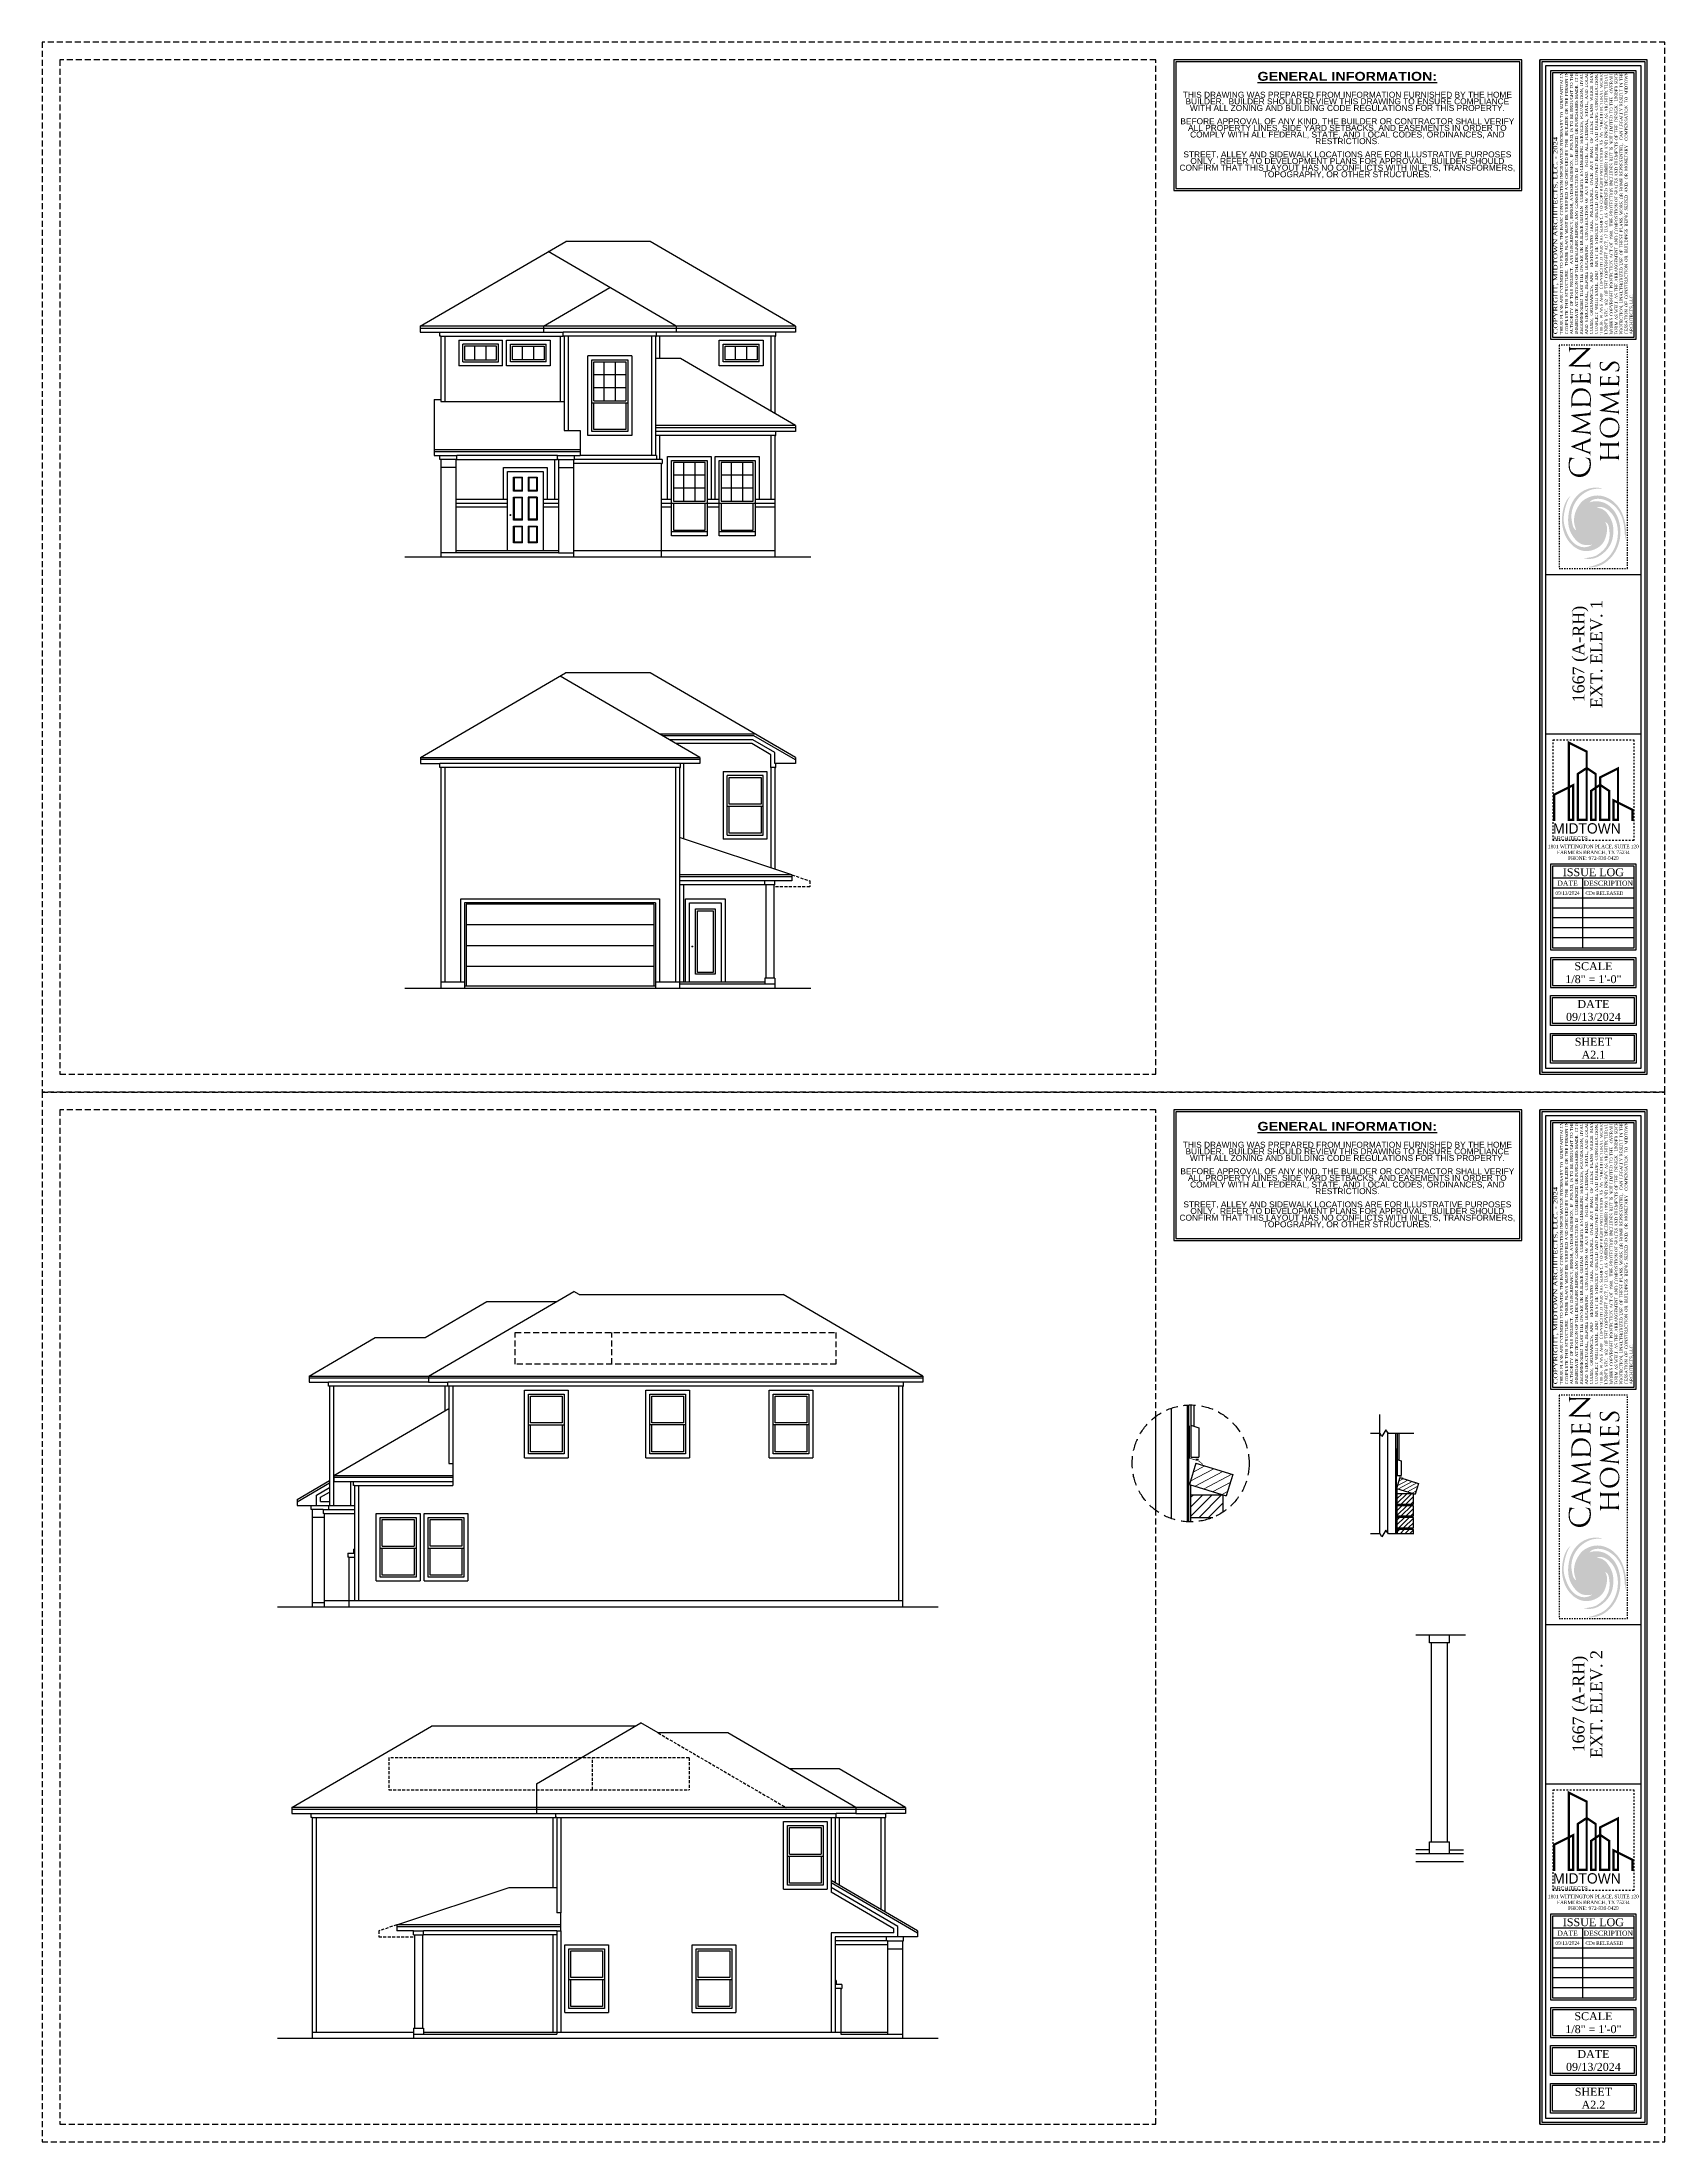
# Model space of a CAD drawing. Header units: inches. Extents: x 1062 to 6528, y -11616 to 5280.
# Drawn here: x 1632 to 3264, y -1056 to 1056 of the extents above; entities that cross this region are included whole.
import ezdxf
from ezdxf.enums import TextEntityAlignment as Align

# ---------------------------------------------------------------- set-up
doc = ezdxf.new("R2010")
doc.units = ezdxf.units.IN
doc.header["$LTSCALE"] = 24
doc.header["$MEASUREMENT"] = 0
doc.header["$PDMODE"] = 35
doc.header["$PDSIZE"] = 5
for name, pattern in [('DASH', [0.1236, 0.0618, -0.0618]), ('DASHED', [0.75, 0.5, -0.25]), ('HIDDEN', [0.375, 0.25, -0.125]), ('HIDDEN2', [0.1875, 0.125, -0.0625])]:
    doc.linetypes.add(name, pattern=pattern)
doc.layers.get('Defpoints').update_dxf_attribs({"color": 3, "linetype": 'HIDDEN'})
doc.layers.add('A-Detl-Patt', color=190, linetype='CONTINUOUS', lineweight=18)
for name, color, linetype in [('A-WALL', 2, 'CONTINUOUS'), ('AN', 6, 'CONTINUOUS'), ('ELEV', 2, 'CONTINUOUS'), ('TB', 5, 'CONTINUOUS')]:
    doc.layers.add(name, color=color, linetype=linetype)
doc.layers.get('AN').off()
doc.styles.add('MtXpl_Century_Gothic', font='GOTHIC.TTF')
doc.styles.add('ROMANT', font='times.ttf')
doc.styles.add('ssp_BOLD', font='ariblk.ttf')
pattern_1 = [(45, (50290.32, -13693.284), (-2.379506, 2.379506), [])]

# ---------------------------------------------------------------- blocks, each defined once
blk = doc.blocks.new('TB MIDTOWN LOGO')
at = {"layer": 'Defpoints', "linetype": 'DASH'}
blk.add_lwpolyline([(-36, 90), (36, 90), (36, 0), (-36, 0)], close=True, dxfattribs=at)
at = {"layer": 'TB', "color": 142, "true_color": 0x30ace0, "const_width": 2}
blk.add_lwpolyline([(-35, 17.4), (-35, 40.9), (-18, 49.4), (-18, 18.4), (-22, 18.4), (-22, 87.4), (-6, 79.4), (-6, 18.4), (-14, 18.4), (-14, 59.4), (-6, 64.7), (2, 59.4), (2, 18.4), (-2, 18.4), (-2, 44.4), (6, 49.7), (14, 44.4), (14, 18.4), (6, 18.4), (6, 56.4), (22, 64.4), (22, 18.4), (18, 18.4), (18, 35.9), (35, 27.4), (35, 17.4)], dxfattribs=at)
at = {"layer": 'TB', "color": 142, "linetype": 'DASH', "true_color": 0x30ace0, "insert": (0, 3.7), "char_height": 3.5, "width": 72, "attachment_point": 2, "style": 'MtXpl_Century_Gothic'}
blk.add_mtext('\\pxqd;ARCHITECTS', dxfattribs=at)
at = {"layer": 'TB', "color": 250, "linetype": 'DASH', "true_color": 0x1c2230, "insert": (0, 15.4), "char_height": 9.25, "width": 72, "attachment_point": 2, "style": 'MtXpl_Century_Gothic'}
blk.add_mtext('\\pxqd;MIDTOWN', dxfattribs=at)
blk = doc.blocks.new('CAMDEN LOGO')
at = {"layer": 'TB'}
h = blk.add_hatch(color=256, dxfattribs=at)
h.dxf.hatch_style = 1
h.set_gradient(color1=(250, 225, 10), color2=(245, 150, 35))
edge = h.paths.add_edge_path()
edge.add_spline(control_points=[(-104, 1.6), (-105, 3.1), (-107.2, 7.2), (-107.1, 17.4), (-99.1, 27.2), (-87.9, 32.3), (-75.9, 36), (-62.7, 34.2), (-52.3, 30.9), (-47.3, 27.9), (-46.3, 27.3), (-47, 28), (-50, 31.1), (-57.7, 35), (-69.4, 37.3), (-84.3, 37.2), (-98.5, 31.6), (-107.9, 21.8), (-112.5, 10.7), (-110.7, -1.4), (-103.3, -11.6), (-92.3, -15.8), (-82.6, -17), (-78, -14.3), (-77.2, -13.8), (-77.5, -14.5), (-78.8, -17.7), (-87.6, -19.2), (-97.4, -19.5), (-108, -14.8), (-113.6, -8.4), (-117.5, -2.5), (-119, 3.6), (-119.6, 8.4), (-120.3, 11.3), (-120.7, 8.1), (-121.6, -0.6), (-114.4, -13), (-103.6, -21.1), (-91.5, -24), (-79.7, -23.8), (-69, -18.6), (-61.4, -11.9), (-60.5, -6), (-60.1, -3.6), (-59.8, -4.9), (-58.5, -9.5), (-62.6, -18.5), (-71.6, -25.5), (-83.7, -29.2), (-96.7, -29.2), (-108.7, -25.2), (-117.8, -19), (-124.2, -12.2), (-127.5, -4.1), (-129.8, 2.4), (-130.4, 6.5), (-130.6, 8), (-130.7, 4.2), (-130.9, -8.1), (-117.3, -25.6), (-96.6, -32.6), (-79.4, -31.8), (-64.8, -26.5), (-55.7, -17.4), (-52.4, -6.8), (-52.3, -0.5), (-53.6, 3.7), (-54, 4.8), (-53.4, 4.3), (-49.3, 0.5), (-49.1, -10.5), (-54.8, -22.1), (-63.9, -30.7), (-79, -36.9), (-90.7, -37.2), (-98.6, -37.4), (-97.3, -37.7), (-90.5, -39), (-78, -38.2), (-63.3, -33.2), (-53.2, -24.9), (-47.7, -16), (-45.7, -8.4), (-45.7, -1.2), (-47.5, 5.1), (-51.2, 12.5), (-58, 17.9), (-64.8, 21.2), (-72.1, 23), (-79.2, 23.1), (-84.6, 21.1), (-87, 20.3), (-86.7, 20.8), (-84.7, 23.7), (-78.5, 25.1), (-66.3, 27.2), (-52.4, 22.1), (-43.3, 12), (-37.6, 1.6), (-37.5, -6.8), (-37.4, -12.4), (-36.8, -8.3), (-35.4, 1.6), (-41.7, 17), (-54.7, 26.4), (-68.3, 29.9), (-82.2, 30.3), (-95.1, 24.6), (-105.2, 14.1), (-104.4, 5.6), (-104, 1.6)], knot_values=[0, 0, 0, 0, 0.253921, 0.688012, 1.378558, 1.97002, 2.457995, 3.18508, 3.861329, 4.025786, 4.025786, 4.025786, 4.168435, 4.64899, 5.238204, 5.88905, 6.795269, 7.372219, 7.810099, 8.503979, 9.040839, 9.54992, 10.193954, 10.326193, 10.326193, 10.326193, 10.426809, 10.823885, 11.428395, 11.905802, 12.439543, 12.649381, 12.919493, 13.346581, 13.346581, 13.346581, 13.798474, 14.608883, 15.279935, 15.715116, 16.40281, 16.939007, 17.43041, 17.780556, 17.780556, 17.780556, 17.973818, 18.471208, 19.080845, 19.597419, 20.274922, 20.945034, 21.39031, 21.864403, 22.271662, 22.645138, 22.869373, 22.869373, 22.869373, 23.410288, 24.63738, 25.737271, 26.489459, 27.096353, 27.966414, 28.222679, 28.692086, 28.857055, 28.857055, 28.857055, 28.969159, 29.655804, 30.197735, 30.861776, 31.405213, 32.541735, 32.541735, 32.541735, 32.731888, 33.556116, 34.323667, 34.946832, 35.414386, 35.819684, 36.073518, 36.445843, 36.773721, 37.244466, 37.683196, 37.864395, 38.328921, 38.691545, 38.691545, 38.691545, 38.774807, 39.202901, 39.514962, 40.602474, 41.115753, 41.490571, 42.297038, 42.297038, 42.297038, 42.896169, 43.743282, 44.546902, 45.127207, 45.781385, 46.511822, 47.152906, 47.709297, 47.709297, 47.709297, 47.709297], degree=3, periodic=0)
at = {"layer": 'TB', "true_color": 0x284b69}
h = blk.add_hatch(color=139, dxfattribs=at)
h.dxf.hatch_style = 1
edge = h.paths.add_edge_path()
edge.add_arc((-12.3, 30.7), 1.52, 279.1718, 284.1005, ccw=False)
edge.add_arc((-14, 41.3), 12.3, 278.1176, 279.1718, ccw=False)
edge.add_arc((-14.2, 42.7), 13.7, 277.0178, 278.1176, ccw=False)
edge.add_arc((-14.4, 43.7), 14.7, 275.9737, 277.0177, ccw=False)
edge.add_arc((-11.8, 18.9), 10.3, 95.9737, 97.4555)
edge.add_arc((-11.9, 20.2), 8.92, 97.4555, 99.1012)
edge.add_arc((-12.1, 21), 8.14, 99.1012, 100.6379)
edge.add_arc((-13.4, 28.2), 0.803, 100.6378, 109.054)
edge.add_arc((-14.1, 30.1), 1.25, 283.9246, 289.054, ccw=False)
edge.add_arc((-15.8, 37.2), 8.58, 282.6849, 283.9246, ccw=False)
edge.add_arc((-16.1, 38.2), 9.62, 281.4151, 282.6848, ccw=False)
edge.add_arc((-16.1, 38.4), 9.77, 280.1596, 281.4151, ccw=False)
edge.add_arc((-13.3, 22.5), 6.37, 100.1596, 102.0063)
edge.add_arc((-13.7, 24.5), 4.36, 102.0063, 104.4576)
edge.add_arc((-13.6, 24.1), 4.72, 104.4576, 106.3419)
edge.add_arc((-14.9, 28.5), 0.153, 106.3419, 128.7678)
edge.add_arc((-15.1, 28.8), 0.184, 293.0764, 308.7676, ccw=False)
edge.add_arc((-15.5, 29.7), 1.16, 289.0595, 293.0764, ccw=False)
edge.add_arc((-15.5, 29.8), 1.34, 285.0436, 289.0594, ccw=False)
edge.add_arc((-15.5, 29.9), 1.4, 281.1552, 285.0436, ccw=False)
edge.add_arc((-14.7, 25.7), 2.82, 101.1553, 110.6634)
edge.add_arc((-10, 13.1), 16.3, 110.6635, 113.2586)
edge.add_arc((-9.9, 12.9), 16.5, 113.2586, 115.9906)
edge.add_arc((-13.3, 19.9), 8.8, 115.9906, 120.3672)
edge.add_arc((-31.4, 50.8), 27, 300.0876, 300.3672, ccw=False)
edge.add_arc((-38.7, 63.4), 41.6, 299.8854, 300.0877, ccw=False)
edge.add_arc((-37.5, 61.3), 39.2, 299.6812, 299.8854, ccw=False)
edge.add_arc((-24.9, 39.2), 13.8, 299.2356, 299.6812, ccw=False)
edge.add_arc((-16.9, 24.9), 2.61, 119.2357, 121.197)
edge.add_arc((-17.2, 25.5), 1.98, 121.197, 123.6125)
edge.add_arc((-17.3, 25.5), 1.92, 123.6125, 125.6943)
edge.add_arc((-18.3, 27), 0.111, 125.6942, 142.3202)
edge.add_arc((-18.5, 27.1), 0.128, 306.2186, 322.3201, ccw=False)
edge.add_arc((-23, 33.2), 7.67, 305.3631, 306.2187, ccw=False)
edge.add_arc((-21.9, 31.8), 5.88, 304.0321, 305.3632, ccw=False)
edge.add_arc((-23.7, 34.4), 9.09, 303.0716, 304.0321, ccw=False)
edge.add_arc((-16.2, 22.8), 4.74, 123.0715, 132.239)
edge.add_arc((-6.7, 12.4), 18.8, 132.2389, 135.5364)
edge.add_arc((-6.7, 12.4), 18.8, 135.5364, 138.8781)
edge.add_arc((-16.3, 20.8), 6.06, 138.878, 146.6357)
edge.add_arc((-40.8, 36.9), 23.3, 326.2021, 326.6357, ccw=False)
edge.add_arc((-35.3, 33.3), 16.7, 325.6457, 326.2022, ccw=False)
edge.add_arc((-36.6, 34.1), 18.2, 325.2184, 325.6458, ccw=False)
edge.add_arc((-22.2, 24.1), 0.647, 320.4381, 325.2184, ccw=False)
edge.add_arc((-20.8, 23), 1.1, 140.4382, 148.0889)
edge.add_arc((-13.3, 18.3), 9.94, 148.0889, 149.6019)
edge.add_arc((-12, 17.5), 11.5, 149.602, 151.1597)
edge.add_arc((-8.8, 15.8), 15.1, 151.1597, 152.4303)
edge.add_arc((-82.2, 54.1), 67.7, 332.2784, 332.4303, ccw=False)
edge.add_arc((-76.7, 51.2), 61.4, 332.1149, 332.2783, ccw=False)
edge.add_arc((-71.7, 48.6), 55.9, 331.9606, 332.1148, ccw=False)
edge.add_arc((-27.9, 25.2), 6.15, 331.1796, 331.9606, ccw=False)
edge.add_arc((-16.7, 19.1), 6.61, 151.1795, 153.5017)
edge.add_arc((-17.1, 19.3), 6.12, 153.5016, 155.9611)
edge.add_arc((-16, 18.8), 7.4, 155.9612, 157.7238)
edge.add_arc((-22.6, 21.5), 0.221, 157.7239, 180)
edge.add_arc((-23, 21.5), 0.141, -18.5097, 0, ccw=False)
edge.add_arc((-24.3, 21.9), 1.52, 338.2413, 341.4903, ccw=False)
edge.add_arc((-24.4, 22), 1.69, 334.7917, 338.2414, ccw=False)
edge.add_arc((-24.8, 22.1), 2.06, 331.8101, 334.7918, ccw=False)
edge.add_arc((-21.8, 20.6), 1.25, 151.8102, 157.2836)
edge.add_arc((-20.8, 20.1), 2.41, 157.2836, 160.6379)
edge.add_arc((-20.8, 20.1), 2.39, 160.6379, 163.9981)
edge.add_arc((-22, 20.5), 1.16, 163.9982, 169.7712)
edge.add_arc((-25.1, 21), 2, 346.7915, 349.7712, ccw=False)
edge.add_arc((-24.8, 21), 1.69, 343.4111, 346.7915, ccw=False)
edge.add_arc((-24.6, 20.9), 1.5, 340.1943, 343.4111, ccw=False)
edge.add_arc((-23.3, 20.5), 0.153, 322.9731, 340.1944, ccw=False)
edge.add_arc((-22.8, 20.1), 0.46, 142.973, 165.2108)
edge.add_arc((1.6, 13.6), 25.7, 165.2108, 166.4486)
edge.add_arc((-8, 16), 15.9, 166.4486, 168.5604)
edge.add_arc((-15.5, 17.5), 8.21, 168.5604, 172.0183)
edge.add_arc((-48.5, 22.1), 25.1, 351.4356, 352.0184, ccw=False)
edge.add_arc((-58.5, 23.6), 35.2, 350.9839, 351.4356, ccw=False)
edge.add_arc((-55.8, 23.2), 32.5, 350.5274, 350.9839, ccw=False)
edge.add_arc((-33.6, 19.5), 9.98, 349.4264, 350.5274, ccw=False)
edge.add_arc((-20.3, 17), 3.52, 169.4264, 177.8991)
edge.add_arc((-6, 16.5), 17.9, 177.8991, 180.4388)
edge.add_arc((-6.2, 16.5), 17.6, 180.4389, 183.0627)
edge.add_arc((-18.5, 15.8), 5.3, 183.0628, 189.4817)
edge.add_arc((-35.9, 12.9), 12.3, 8.3307, 9.4816, ccw=False)
edge.add_arc((-44.2, 11.7), 20.7, 7.5477, 8.3306, ccw=False)
edge.add_arc((-43.3, 11.8), 19.8, 6.7588, 7.5477, ccw=False)
edge.add_arc((-31.4, 13.2), 7.79, 5.1763, 6.7587, ccw=False)
edge.add_arc((-19.4, 14.3), 4.24, 185.1762, 187.8379)
edge.add_arc((-17.7, 14.5), 5.94, 187.8379, 189.9062)
edge.add_arc((-18.2, 14.5), 5.48, 189.9062, 192.0013)
edge.add_arc((-21.9, 13.7), 1.71, 192.0013, 196.9818)
edge.add_arc((-26.5, 12.3), 3.12, 14.437, 16.9818, ccw=False)
edge.add_arc((-29.4, 11.5), 6.12, 12.9003, 14.4369, ccw=False)
edge.add_arc((-29.3, 11.5), 6.08, 11.3613, 12.9003, ccw=False)
edge.add_arc((-26.2, 12.2), 2.89, 8.6812, 11.3614, ccw=False)
edge.add_arc((-21.5, 12.9), 1.92, 188.6811, 192.4474)
edge.add_arc((-20.9, 13), 2.48, 192.4474, 195.5542)
edge.add_arc((-21.1, 12.9), 2.25, 195.5542, 198.7112)
edge.add_arc((-22.7, 12.4), 0.638, 198.7112, 206.7722)
edge.add_arc((-24, 11.8), 0.832, 20.8564, 26.7721, ccw=False)
edge.add_arc((-25.2, 11.3), 2.17, 17.9666, 20.8564, ccw=False)
edge.add_arc((-25.3, 11.3), 2.29, 15.108, 17.9665, ccw=False)
edge.add_arc((-24.5, 11.5), 1.44, 11.0631, 15.108, ccw=False)
edge.add_arc((-21.7, 12), 1.48, 191.063, 195.1072)
edge.add_arc((-20.4, 12.4), 2.75, 195.1072, 197.6458)
edge.add_arc((-20.5, 12.4), 2.7, 197.6458, 200.1936)
edge.add_arc((-21.9, 11.8), 1.24, 200.1936, 204.7546)
edge.add_arc((-67.1, -9), 48.5, 24.1789, 24.7546, ccw=False)
edge.add_arc((-31.3, 7.1), 9.34, 22.2272, 24.1788, ccw=False)
edge.add_arc((-27.8, 8.5), 5.55, 19.9815, 22.2272, ccw=False)
edge.add_arc((-22.8, 10.3), 0.275, 0, 19.9816, ccw=False)
edge.add_arc((-22.4, 10.3), 0.158, 179.9999, 194.8859)
edge.add_arc((-22.3, 10.3), 0.214, 194.886, 206.7752)
edge.add_arc((-22.4, 10.3), 0.2, 206.7752, 219.0095)
edge.add_arc((-22.4, 10.2), 0.109, 219.0096, 238.2826)
edge.add_arc((-22.6, 10), 0.132, 38.6032, 58.2825, ccw=False)
edge.add_arc((-23.2, 9.5), 0.944, 33.9949, 38.6031, ccw=False)
edge.add_arc((-23.3, 9.4), 1.1, 29.377, 33.9949, ccw=False)
edge.add_arc((-23.4, 9.4), 1.23, 25.1219, 29.3771, ccw=False)
edge.add_arc((-19.9, 11.1), 2.72, 205.1219, 207.3871)
edge.add_arc((-15.4, 13.4), 7.72, 207.387, 208.427)
edge.add_arc((-15, 13.6), 8.21, 208.4271, 209.4566)
edge.add_arc((-17.5, 12.2), 5.35, 209.4567, 210.8764)
edge.add_arc((-41.4, -2.1), 22.6, 30.5404, 30.8764, ccw=False)
edge.add_arc((-51.4, -8), 34.2, 30.2942, 30.5404, ccw=False)
edge.add_arc((-49.6, -7), 32, 30.0456, 30.2942, ccw=False)
edge.add_arc((-31.4, 3.6), 11, 29.4939, 30.0455, ccw=False)
edge.add_arc((-19.6, 10.2), 2.52, 209.4939, 211.5909)
edge.add_arc((-19.3, 10.4), 2.84, 211.5909, 213.5089)
edge.add_arc((-19.6, 10.2), 2.53, 213.5088, 215.4342)
edge.add_arc((-21.2, 9.1), 0.527, 215.4341, 221.5956)
edge.add_arc((-22.4, 8), 1.02, 37.7608, 41.5956, ccw=False)
edge.add_arc((-37.8, -3.9), 20.5, 37.3289, 37.7609, ccw=False)
edge.add_arc((-37.5, -3.7), 20.1, 36.8054, 37.3289, ccw=False)
edge.add_arc((-42.7, -7.5), 26.6, 36.3807, 36.8054, ccw=False)
edge.add_arc((-16.7, 11.6), 5.65, 216.3807, 222.9031)
edge.add_arc((-2.2, 25.1), 25.5, 222.9032, 225.035)
edge.add_arc((-2.2, 25.1), 25.5, 225.035, 227.1604)
edge.add_arc((-15.8, 10.4), 5.47, 227.1604, 233.8234)
edge.add_arc((-5.8, 24.1), 22.5, 233.8234, 235.4797)
edge.add_arc((-5.2, 24.9), 23.4, 235.4797, 237.0849)
edge.add_arc((-5.3, 24.7), 23.2, 237.0849, 238.498)
edge.add_arc((-16.5, 6.6), 1.9, 238.4981, 247.3235)
edge.add_arc((-17.8, 3.3), 1.63, 63.8771, 67.3235, ccw=False)
edge.add_arc((-17.7, 3.6), 1.27, 59.722, 63.8771, ccw=False)
edge.add_arc((-17.6, 3.8), 1.13, 55.827, 59.722, ccw=False)
edge.add_arc((-17, 4.6), 0.094, 31.7175, 55.8269, ccw=False)
edge.add_arc((-16.9, 4.7), 0.0794, 211.7174, 238.0249)
edge.add_arc((-16.6, 5.1), 0.547, 238.0249, 244.3557)
edge.add_arc((-16.6, 5.2), 0.665, 244.3557, 250.5275)
edge.add_arc((-16.5, 5.3), 0.783, 250.5276, 255.9866)
edge.add_arc((-16.9, 3.9), 0.72, 69.6585, 75.9867, ccw=False)
edge.add_arc((-17, 3.6), 1, 64.7224, 69.6585, ccw=False)
edge.add_arc((-17, 3.7), 0.92, 59.6812, 64.7225, ccw=False)
edge.add_arc((-16.7, 4.2), 0.32, 48.5941, 59.6812, ccw=False)
edge.add_arc((-16.2, 4.7), 0.317, 228.5941, 240.3818)
edge.add_arc((-15.8, 5.5), 1.29, 240.3818, 244.5383)
edge.add_arc((-15.7, 5.7), 1.46, 244.5384, 248.6137)
edge.add_arc((-15.8, 5.5), 1.25, 248.6137, 253.1796)
edge.add_arc((-19, -5.1), 9.81, 71.1876, 73.1796, ccw=False)
edge.add_arc((-20, -8.2), 13, 69.5792, 71.1876, ccw=False)
edge.add_arc((-22.7, -15.4), 20.7, 68.6495, 69.5793, ccw=False)
edge.add_arc((-15.3, 3.6), 0.333, 50.695, 68.6495, ccw=False)
edge.add_arc((-15, 4), 0.141, 230.695, 249.7952)
edge.add_arc((-14.5, 5.1), 1.37, 249.7952, 253.4015)
edge.add_arc((-14.5, 5.3), 1.55, 253.4015, 257.1662)
edge.add_arc((-14.4, 5.6), 1.85, 257.1663, 260.4663)
edge.add_arc((-15.1, 1.6), 2.23, 77.1354, 80.4664, ccw=False)
edge.add_arc((-16.3, -3.6), 7.5, 75.7867, 77.1354, ccw=False)
edge.add_arc((-16.4, -4.2), 8.17, 74.4536, 75.7867, ccw=False)
edge.add_arc((-15.8, -2.1), 5.97, 72.7673, 74.4536, ccw=False)
edge.add_arc((-12, 10.3), 6.99, 252.7673, 258.0866)
edge.add_arc((-9.6, 21.8), 18.7, 258.0866, 260.6339)
edge.add_arc((-8.5, 28.5), 25.5, 260.6339, 262.8503)
edge.add_arc((-6.2, 46.3), 43.5, 262.8503, 264.337)
edge.add_arc((-9.6, 12.4), 9.42, 264.337, 268.902)
edge.add_arc((-8.6, 66.3), 63.3, 268.902, 270.0204)
edge.add_arc((-8.6, 67.3), 64.4, 270.0204, 271.1177)
edge.add_arc((-7.5, 11.4), 8.4, 271.1176, 276.0406)
edge.add_arc((-30.8, 231.4), 229.7, 276.0405, 276.3328)
edge.add_arc((-9.9, 43.8), 40.9, 276.3328, 277.3815)
edge.add_arc((-7.1, 21.7), 18.6, 277.3815, 278.986)
edge.add_arc((-5, 8.7), 5.4, 278.986, 283.0171)
edge.add_arc((-8.3, 23.1), 20.2, 283.0172, 284.9709)
edge.add_arc((-4.3, 8.1), 4.67, 284.9709, 290.7719)
edge.add_arc((-3.5, 6), 2.49, 290.7719, 299.1091)
edge.add_arc((-3.1, 5.3), 1.63, 299.1092, 310.5623)
edge.add_arc((-2.9, 5.1), 1.35, 310.5623, 318.9233)
edge.add_arc((-2.6, 4.7), 0.836, 318.9232, 330.9013)
edge.add_arc((-3, 5), 1.32, 330.9014, 339.9226)
edge.add_arc((-7.9, 6.8), 6.52, 339.9226, 342.6834)
edge.add_arc((-9.1, 7.1), 7.84, 342.6834, 344.3701)
edge.add_arc((-7.7, 6.7), 6.33, 344.3701, 346.3515)
edge.add_arc((-7.3, 6.6), 5.95, 346.3515, 348.1283)
edge.add_arc((-1.9, 5.5), 0.443, 348.1284, 360)
edge.add_arc((-0.9, 5.5), 0.569, 171.4681, 180, ccw=False)
edge.add_arc((2.5, 5), 4.01, 169.4486, 171.4681, ccw=False)
edge.add_arc((3, 4.9), 4.52, 167.3813, 169.4487, ccw=False)
edge.add_arc((3.2, 4.9), 4.68, 165.3684, 167.3813, ccw=False)
edge.add_arc((-4.9, 7), 3.67, 345.3684, 348.341)
edge.add_arc((-11.2, 8.3), 10, 348.3409, 349.7453)
edge.add_arc((-11.7, 8.4), 10.6, 349.7453, 351.136)
edge.add_arc((-7.9, 7.8), 6.74, 351.136, 353.0895)
edge.add_arc((7.5, 5.9), 8.78, 171.5584, 173.0896, ccw=False)
edge.add_arc((14.6, 4.9), 15.9, 170.5779, 171.5585, ccw=False)
edge.add_arc((14.2, 4.9), 15.5, 169.5926, 170.5778, ccw=False)
edge.add_arc((5.5, 6.5), 6.74, 167.7549, 169.5926, ccw=False)
edge.add_arc((-3.7, 8.5), 2.67, 347.7549, 352.4681)
edge.add_arc((-6.2, 8.8), 5.19, 352.4681, 355.3335)
edge.add_arc((-6.3, 8.9), 5.36, 355.3334, 358.17)
edge.add_arc((-4.4, 8.8), 3.44, 358.1701, 362.124)
edge.add_arc((-18, 8.3), 17.1, 2.124, 3.2413)
edge.add_arc((-1.4, 9.2), 0.432, 3.2413, 19.0388)
edge.add_arc((-1.1, 9.3), 0.088, 19.0387, 66.989)
edge.add_arc((-1.1, 9.2), 0.236, 66.989, 90)
edge.add_arc((-1.1, 9.2), 0.225, 90, 121.9261)
edge.add_arc((-1.1, 9.1), 0.306, 121.926, 147.2961)
edge.add_arc((-0.7, 8.9), 0.78, 147.2961, 161.6492)
edge.add_arc((2.9, 7.7), 4.62, 161.6492, 165.5009)
edge.add_arc((-64, 25), 64.5, 344.9421, 345.5009, ccw=False)
edge.add_arc((-5.1, 9.2), 3.57, 340.3405, 344.9421, ccw=False)
edge.add_arc((-4.9, 9.1), 3.29, 335.4545, 340.3406, ccw=False)
edge.add_arc((-46.8, 28.2), 49.4, 334.7784, 335.4545, ccw=False)
edge.add_arc((-9.4, 10.6), 7.99, 333.3452, 334.7785, ccw=False)
edge.add_arc((-8, 9.9), 6.47, 331.6665, 333.3452, ccw=False)
edge.add_arc((-7.7, 9.7), 6.11, 330.1658, 331.6664, ccw=False)
edge.add_arc((-2.8, 6.9), 0.453, 320.1031, 330.1658, ccw=False)
edge.add_arc((-13.5, 15.9), 14.5, 318.3164, 320.1031, ccw=False)
edge.add_arc((-6.4, 9.5), 4.92, 314.3259, 318.3165, ccw=False)
edge.add_arc((-5.3, 8.5), 3.4, 309.3946, 314.3259, ccw=False)
edge.add_arc((-5.3, 8.4), 3.34, 304.3968, 309.3945, ccw=False)
edge.add_arc((-6.7, 10.5), 5.91, 298.9447, 304.3969, ccw=False)
edge.add_arc((-6.3, 9.8), 5.08, 292.8389, 298.9447, ccw=False)
edge.add_arc((-6.2, 9.4), 4.66, 286.4644, 292.8388, ccw=False)
edge.add_arc((-6, 8.7), 3.89, 279.1586, 286.4643, ccw=False)
edge.add_arc((-4, -3.2), 8.14, 99.1585, 100.4445)
edge.add_arc((-2.2, -13.2), 18.3, 100.4444, 101.1466)
edge.add_arc((-2.1, -13.5), 18.7, 101.1467, 101.8461)
edge.add_arc((-3.9, -5.1), 10, 101.8462, 102.958)
edge.add_arc((-7, 8.2), 3.59, 273.0923, 282.958, ccw=False)
edge.add_arc((-9, 45.3), 40.8, 271.4298, 273.0923, ccw=False)
edge.add_arc((-8.9, 41.6), 37.1, 269.5853, 271.4298, ccw=False)
edge.add_arc((-9.1, 10.9), 6.36, 262.7883, 269.5853, ccw=False)
edge.add_arc((-8, 19.4), 14.9, 259.5749, 262.7883, ccw=False)
edge.add_arc((-6.4, 28.1), 23.8, 257.3102, 259.5749, ccw=False)
edge.add_arc((-3.4, 41.5), 37.5, 255.9695, 257.3102, ccw=False)
edge.add_arc((-12.3, 5.8), 0.667, 231.8279, 255.9695, ccw=False)
edge.add_arc((-12.9, 5), 0.229, 51.8278, 64.5652)
edge.add_arc((-13.3, 4.3), 1.07, 64.5653, 68.6393)
edge.add_arc((-13.3, 4.1), 1.22, 68.6392, 72.6484)
edge.add_arc((-13.3, 4.2), 1.12, 72.6484, 76.9283)
edge.add_arc((-12.7, 6.8), 1.48, 249.5778, 256.9284, ccw=False)
edge.add_arc((-10.7, 12), 7.08, 247.2813, 249.5778, ccw=False)
edge.add_arc((-10.8, 12), 7.04, 244.9596, 247.2812, ccw=False)
edge.add_arc((-13, 7.1), 1.66, 238.1562, 244.9596, ccw=False)
edge.add_arc((-14.3, 5.1), 0.744, 58.1562, 62.478)
edge.add_arc((-15.1, 3.6), 2.45, 62.478, 64.2585)
edge.add_arc((-15.2, 3.4), 2.66, 64.2584, 66.0171)
edge.add_arc((-14.9, 4), 1.93, 66.0172, 68.2576)
edge.add_arc((-13.6, 7.3), 1.58, 245.5108, 248.2576, ccw=False)
edge.add_arc((-13.3, 7.9), 2.21, 243.3792, 245.5108, ccw=False)
edge.add_arc((-13.4, 7.7), 2.04, 241.2196, 243.3792, ccw=False)
edge.add_arc((-14.1, 6.5), 0.64, 236.1026, 241.2197, ccw=False)
edge.add_arc((-15, 5.1), 1.02, 56.1026, 59.3291)
edge.add_arc((-16.2, 3), 3.44, 59.3292, 60.6385)
edge.add_arc((-16.4, 2.8), 3.74, 60.6384, 61.9328)
edge.add_arc((-15.9, 3.7), 2.73, 61.9329, 63.5729)
edge.add_arc((-13.4, 8.7), 2.94, 236.1464, 243.5728, ccw=False)
edge.add_arc((2.8, 32.9), 32, 234.8564, 236.1464, ccw=False)
edge.add_arc((2, 31.8), 30.6, 233.5068, 234.8564, ccw=False)
edge.add_arc((-14, 10.1), 3.66, 227.0561, 233.5068, ccw=False)
edge.add_arc((13.3, 39.4), 43.7, 226.1368, 227.0561, ccw=False)
edge.add_arc((-7.5, 17.7), 13.7, 223.9545, 226.1367, ccw=False)
edge.add_arc((-10.8, 14.6), 9.16, 221.2019, 223.9545, ccw=False)
edge.add_arc((-11, 14.4), 8.87, 218.382, 221.2019, ccw=False)
edge.add_arc((-49.4, -16), 40.1, 38.382, 38.7736)
edge.add_arc((-41.2, -9.4), 29.6, 38.7736, 39.2661)
edge.add_arc((-42.4, -10.4), 31.1, 39.2661, 39.6592)
edge.add_arc((-19.4, 8.6), 1.32, 39.6591, 43.5556)
edge.add_arc((-18.1, 9.9), 0.49, 216.7561, 223.5556, ccw=False)
edge.add_arc((-18.1, 9.9), 0.477, 209.819, 216.7561, ccw=False)
edge.add_arc((-18.2, 9.8), 0.396, 202.5405, 209.819, ccw=False)
edge.add_arc((-18.5, 9.7), 0.0864, 180, 202.5405, ccw=False)
edge.add_arc((-18.7, 9.7), 0.0743, 360, 385.7009)
edge.add_arc((-18.9, 9.6), 0.319, 25.7008, 34.409)
edge.add_arc((-18.9, 9.6), 0.394, 34.409, 42.5524)
edge.add_arc((-19, 9.5), 0.419, 42.5524, 50.3304)
edge.add_arc((-18.5, 10.1), 0.361, 219.5669, 230.3304, ccw=False)
edge.add_arc((-17.8, 10.7), 1.16, 215.0624, 219.5669, ccw=False)
edge.add_arc((-17.8, 10.7), 1.28, 210.6529, 215.0623, ccw=False)
edge.add_arc((-18, 10.6), 0.973, 205.2332, 210.6529, ccw=False)
edge.add_arc((-21.3, 9), 2.61, 25.2332, 27.5173)
edge.add_arc((-25.8, 6.7), 7.78, 27.5174, 28.5283)
edge.add_arc((-26.3, 6.4), 8.34, 28.5284, 29.5285)
edge.add_arc((-24, 7.7), 5.62, 29.5285, 30.8727)
edge.add_arc((-15.1, 13), 4.66, 207.9313, 210.8727, ccw=False)
edge.add_arc((-7.2, 17.2), 13.7, 206.6146, 207.9312, ccw=False)
edge.add_arc((2.1, 21.9), 24.1, 205.6286, 206.6146, ccw=False)
edge.add_arc((53.1, 46.4), 80.7, 205.2275, 205.6286, ccw=False)
edge.add_arc((-17.7, 13), 2.35, 202.3447, 205.2274, ccw=False)
edge.add_arc((-18, 12.9), 2.02, 199.1139, 202.3447, ccw=False)
edge.add_arc((-18.2, 12.8), 1.8, 196.0288, 199.1139, ccw=False)
edge.add_arc((-19.8, 12.3), 0.191, 180, 196.0288, ccw=False)
edge.add_arc((-20.1, 12.3), 0.167, 359.9999, 375.8732)
edge.add_arc((-20.5, 12.2), 0.583, 15.8732, 22.1299)
edge.add_arc((-20.6, 12.2), 0.666, 22.1298, 28.1765)
edge.add_arc((-20.5, 12.2), 0.566, 28.1764, 35.0084)
edge.add_arc((-19.7, 12.8), 0.41, 204.0257, 215.0084, ccw=False)
edge.add_arc((-18.8, 13.2), 1.42, 199.6591, 204.0256, ccw=False)
edge.add_arc((-18.6, 13.3), 1.58, 195.3851, 199.6591, ccw=False)
edge.add_arc((-19, 13.2), 1.24, 190.2809, 195.3851, ccw=False)
edge.add_arc((-21.8, 12.7), 1.62, 10.2808, 14.2854)
edge.add_arc((-22.6, 12.5), 2.42, 14.2853, 17.2554)
edge.add_arc((-22.4, 12.5), 2.26, 17.2553, 20.2654)
edge.add_arc((-21, 13), 0.795, 20.2654, 26.8228)
edge.add_arc((-19.7, 13.7), 0.639, 197.9973, 206.8229, ccw=False)
edge.add_arc((-17.4, 14.4), 3.1, 195.2594, 197.9973, ccw=False)
edge.add_arc((-17, 14.5), 3.5, 192.5396, 195.2594, ccw=False)
edge.add_arc((-17.3, 14.5), 3.17, 189.6069, 192.5396, ccw=False)
edge.add_arc((-30, 12.3), 9.66, 9.6068, 10.6991)
edge.add_arc((-46, 9.3), 26, 10.6991, 11.221)
edge.add_arc((-47.4, 9), 27.4, 11.221, 11.7383)
edge.add_arc((-37.3, 11.1), 17.1, 11.7383, 12.4748)
edge.add_arc((-17.7, 15.5), 3, 185.9302, 192.4748, ccw=False)
edge.add_arc((-13.7, 15.9), 7.02, 182.4666, 185.9303, ccw=False)
edge.add_arc((-4.2, 16.3), 16.5, 180.3474, 182.4666, ccw=False)
edge.add_arc((90.1, 16.9), 110.8, 179.8283, 180.3474, ccw=False)
edge.add_arc((41.8, 17), 62.5, 179.1439, 179.8282, ccw=False)
edge.add_arc((22.8, 17.3), 43.6, 178.2471, 179.1439, ccw=False)
edge.add_arc((28.7, 17.1), 49.4, 177.5849, 178.2471, ccw=False)
edge.add_arc((-19.2, 19.1), 1.47, 169.2023, 177.5849, ccw=False)
edge.add_arc((-38.2, 22.7), 17.8, 349.2023, 349.7143)
edge.add_arc((-72.7, 29), 52.9, 349.7144, 349.9422)
edge.add_arc((-76.3, 29.6), 56.5, 349.9422, 350.1677)
edge.add_arc((-57.8, 26.4), 37.8, 350.1677, 350.4728)
edge.add_arc((-15.4, 19.3), 5.25, 168.2171, 170.4728, ccw=False)
edge.add_arc((-11.1, 18.4), 9.56, 166.7769, 168.217, ccw=False)
edge.add_arc((-11.4, 18.5), 9.34, 165.33, 166.7768, ccw=False)
edge.add_arc((-16.4, 19.8), 4.1, 162.6511, 165.3299, ccw=False)
edge.add_arc((-25.2, 22.5), 5.06, 342.6512, 344.547)
edge.add_arc((-24.4, 22.3), 4.3, 344.547, 346.6878)
edge.add_arc((-24.1, 22.2), 3.93, 346.6878, 348.6782)
edge.add_arc((-20.6, 21.5), 0.367, 348.6781, 360)
edge.add_arc((-20, 21.5), 0.259, 165.6985, 180, ccw=False)
edge.add_arc((-19, 21.3), 1.21, 161.1517, 165.6985, ccw=False)
edge.add_arc((-18.9, 21.3), 1.39, 156.6919, 161.1517, ccw=False)
edge.add_arc((-18.9, 21.3), 1.3, 151.9955, 156.6919, ccw=False)
edge.add_arc((-21.2, 22.5), 1.26, 331.9954, 337.2288)
edge.add_arc((-22.2, 22.9), 2.36, 337.2289, 340.5005)
edge.add_arc((-22.2, 22.9), 2.33, 340.5005, 343.7828)
edge.add_arc((-21, 22.6), 1.1, 343.7828, 349.5515)
edge.add_arc((-19.1, 22.2), 0.877, 163.0558, 169.5516, ccw=False)
edge.add_arc((-19.1, 22.2), 0.89, 156.6315, 163.0559, ccw=False)
edge.add_arc((-19.2, 22.3), 0.75, 149.9395, 156.6315, ccw=False)
edge.add_arc((-19.7, 22.6), 0.169, 129.6901, 149.9395, ccw=False)
edge.add_arc((-19.9, 22.8), 0.198, 309.6902, 326.222)
edge.add_arc((-20.3, 23.1), 0.632, 326.2222, 333.184)
edge.add_arc((-20.4, 23.1), 0.717, 333.1839, 339.8916)
edge.add_arc((-20.2, 23.1), 0.595, 339.8917, 347.6124)
edge.add_arc((-19.1, 22.8), 0.586, 159.7611, 167.6124, ccw=False)
edge.add_arc((-19, 22.8), 0.717, 153.0113, 159.7611, ccw=False)
edge.add_arc((-19, 22.8), 0.633, 146.0106, 153.0113, ccw=False)
edge.add_arc((-19.4, 23.1), 0.203, 129.6902, 146.0106, ccw=False)
edge.add_arc((-19.7, 23.5), 0.322, 309.6901, 318.5683)
edge.add_arc((-19.7, 23.5), 0.331, 318.5683, 327.269)
edge.add_arc((-19.7, 23.4), 0.274, 327.2689, 336.5617)
edge.add_arc((-19.5, 23.4), 0.0791, 336.5616, 360)
edge.add_arc((-19.3, 23.4), 0.0901, 149.4143, 179.9999, ccw=False)
edge.add_arc((-4.3, 14.4), 17.6, 148.685, 149.4143, ccw=False)
edge.add_arc((-11, 18.5), 9.75, 147.1309, 148.685, ccw=False)
edge.add_arc((-5.1, 14.7), 16.7, 146.0939, 147.131, ccw=False)
edge.add_arc((-13.5, 20.3), 6.69, 139.8869, 146.0939, ccw=False)
edge.add_arc((-7.2, 15.1), 14.8, 136.4637, 139.887, ccw=False)
edge.add_arc((-7.4, 15.2), 14.7, 133.1557, 136.4637, ccw=False)
edge.add_arc((-15.3, 23.7), 3.04, 122.5311, 133.1557, ccw=False)
edge.add_arc((-25.2, 39.2), 15.4, 302.5311, 303.1049)
edge.add_arc((-23.1, 36), 11.6, 303.1049, 303.8158)
edge.add_arc((-23.3, 36.2), 11.8, 303.8158, 304.3989)
edge.add_arc((-16.9, 26.9), 0.569, 304.399, 309.6885)
edge.add_arc((-16.3, 26.2), 0.35, 122.129, 129.6886, ccw=False)
edge.add_arc((-15.2, 24.4), 2.49, 120.3525, 122.1289, ccw=False)
edge.add_arc((-15, 24.2), 2.8, 118.5299, 120.3526, ccw=False)
edge.add_arc((-15, 24.1), 2.9, 116.755, 118.53, ccw=False)
edge.add_arc((-33.6, 60.9), 38.4, 296.755, 296.8959)
edge.add_arc((-40.8, 75.2), 54.3, 296.8959, 297.0045)
edge.add_arc((-38.9, 71.5), 50.3, 297.0044, 297.1142)
edge.add_arc((-23.1, 40.7), 15.6, 297.1142, 297.3766)
edge.add_arc((-12.7, 20.5), 7.11, 111.67, 117.3766, ccw=False)
edge.add_arc((-10.8, 15.9), 12.1, 107.8361, 111.6699, ccw=False)
edge.add_arc((-11, 16.3), 11.7, 103.9706, 107.8361, ccw=False)
edge.add_arc((-12.5, 22.5), 5.25, 96.9266, 103.9706, ccw=False)
edge.add_arc((-13.7, 32.6), 4.9, 276.9266, 278.7978)
edge.add_arc((-15.4, 43.4), 15.9, 278.7978, 279.5768)
edge.add_arc((-15.6, 44.7), 17.2, 279.5768, 280.3473)
edge.add_arc((-14.8, 39.8), 12.2, 280.3473, 281.3424)
edge.add_arc((-11.6, 24.1), 3.82, 91.5057, 101.3424, ccw=False)
edge.add_arc((-9.8, -45.5), 73.4, 90.3604, 91.5056, ccw=False)
edge.add_arc((-9.8, -45.8), 73.7, 89.2193, 90.3604, ccw=False)
edge.add_arc((-8.8, 24.2), 3.78, 79.3071, 89.2193, ccw=False)
edge.add_arc((-3.7, 51.4), 23.9, 259.3071, 259.7357)
edge.add_arc((6.4, 106.8), 80.2, 259.7356, 259.9095)
edge.add_arc((7.6, 113.6), 87.2, 259.9094, 260.0815)
edge.add_arc((3.5, 90.1), 63.2, 260.0815, 260.3004)
edge.add_arc((-8.4, 20.5), 7.29, 78.4541, 80.3004, ccw=False)
edge.add_arc((-8.6, 19.7), 8.2, 76.7635, 78.4542, ccw=False)
edge.add_arc((-8.4, 20.5), 7.3, 75.0686, 76.7636, ccw=False)
edge.add_arc((-6.9, 26.1), 1.51, 69.6027, 75.0686, ccw=False)
edge.add_arc((-5.6, 29.6), 2.23, 249.6028, 252.565)
edge.add_arc((-5.6, 29.8), 2.39, 252.565, 255.3794)
edge.add_arc((-5.6, 29.5), 2.11, 255.3793, 258.2041)
edge.add_arc((-6, 27.8), 0.406, 258.204, 267.7717)
edge.add_arc((-6, 27.1), 0.308, 75.0929, 87.7716, ccw=False)
edge.add_arc((-6.4, 25.8), 1.68, 71.4795, 75.0929, ccw=False)
edge.add_arc((-6.4, 25.6), 1.92, 67.8876, 71.4795, ccw=False)
edge.add_arc((-6.4, 25.6), 1.87, 64.2178, 67.8876, ccw=False)
edge.add_arc((-4.8, 29.1), 1.95, 244.2179, 247.701)
edge.add_arc((-4.8, 29), 1.88, 247.701, 251.2801)
edge.add_arc((-4.9, 28.8), 1.64, 251.2802, 254.8414)
edge.add_arc((-5.2, 27.4), 0.255, 254.8414, 268.9212)
edge.add_arc((-5.2, 26.9), 0.244, 74.4326, 88.9212, ccw=False)
edge.add_arc((-5.5, 25.8), 1.41, 70.4681, 74.4326, ccw=False)
edge.add_arc((-5.6, 25.6), 1.62, 66.5257, 70.4682, ccw=False)
edge.add_arc((-5.6, 25.6), 1.63, 62.597, 66.5257, ccw=False)
edge.add_arc((-1.5, 33.5), 7.32, 242.5971, 243.5108)
edge.add_arc((-0.2, 36.1), 10.1, 243.5109, 244.2266)
edge.add_arc((-0.6, 35.3), 9.33, 244.2266, 244.9501)
edge.add_arc((-3.4, 29.4), 2.81, 244.9503, 246.7211)
edge.add_arc((-5.2, 25.1), 1.87, 64.301, 66.7211, ccw=False)
edge.add_arc((-5.8, 23.9), 3.29, 62.7165, 64.301, ccw=False)
edge.add_arc((-5.8, 23.9), 3.19, 61.1223, 62.7165, ccw=False)
edge.add_arc((-4.9, 25.6), 1.35, 58.0892, 61.1223, ccw=False)
edge.add_arc((-22.1, -2), 33.8, 56.9626, 58.0893, ccw=False)
edge.add_arc((-5.4, 23.5), 3.37, 50.8285, 56.9625, ccw=False)
edge.add_arc((-4.7, 24.5), 2.12, 42.4581, 50.8285, ccw=False)
edge.add_arc((-8.6, 20.9), 7.42, 39.1617, 42.4581, ccw=False)
edge.add_arc((-5.7, 23.2), 3.75, 30.0908, 39.1617, ccw=False)
edge.add_arc((-5.7, 23.3), 3.71, 20.9413, 30.0907, ccw=False)
edge.add_arc((-6.5, 22.9), 4.56, 12.7913, 20.9413, ccw=False)
edge.add_arc((-10.6, 22), 8.78, 7.799, 12.7912, ccw=False)
edge.add_arc((51.1, 30.5), 53.5, 187.7991, 188.5249)
edge.add_arc((1.6, 23), 3.49, 188.5249, 193.8495)
edge.add_arc((-0.9, 22.4), 0.879, 193.8495, 205.6667)
edge.add_arc((-1.6, 22.1), 0.109, 205.6668, 260.5833)
edge.add_arc((-1.6, 22.1), 0.0782, 260.5833, 294.8011)
edge.add_arc((-1.7, 22.3), 0.364, 294.8012, 305.7393)
edge.add_arc((-1.8, 22.4), 0.487, 305.7393, 315.5284)
edge.add_arc((-1.9, 22.5), 0.607, 315.5283, 323.8337)
edge.add_arc((-1.7, 22.4), 0.441, 323.8337, 348.9252)
edge.add_arc((-3.8, 22.8), 2.52, 348.9252, 355.8353)
edge.add_arc((-12.3, 23.4), 11.1, 355.8352, 358.6458)
edge.add_arc((-293.9, 30.1), 292.7, 358.6458, 358.9079)
edge.add_arc((110.3, 22.4), 111.5, 178.3609, 178.9079, ccw=False)
edge.add_arc((29.1, 24.7), 30.3, 176.9168, 178.3609, ccw=False)
edge.add_arc((15.3, 25.4), 16.5, 174.954, 176.9169, ccw=False)
edge.add_arc((3.5, 26.5), 4.67, 169.9373, 174.954, ccw=False)
edge.add_arc((-8.2, 28.6), 7.25, 349.9373, 351.9002)
edge.add_arc((-6.4, 28.3), 5.39, 351.9002, 354.3503)
edge.add_arc((-6.3, 28.3), 5.31, 354.3504, 356.4288)
edge.add_arc((-1.3, 28), 0.281, 356.4289, 374.0893)
edge.add_arc((-1.2, 28), 0.266, 14.0893, 55.9468)
edge.add_arc((-1.6, 27.4), 0.96, 55.9467, 72.0777)
edge.add_arc((-2, 26.1), 2.31, 72.0777, 81.9913)
edge.add_arc((-3.2, 18), 10.5, 81.9913, 85.2223)
edge.add_arc((-1.2, 41.6), 13.2, 263.7379, 265.2223, ccw=False)
edge.add_arc((-1.2, 41.6), 13.1, 262.2496, 263.7379, ccw=False)
edge.add_arc((-1.4, 40.1), 11.7, 260.7902, 262.2496, ccw=False)
edge.add_arc((-3, 30.4), 1.78, 254.9188, 260.7901, ccw=False)
edge.add_arc((-4.1, 26.2), 2.57, 74.9188, 78.4623)
edge.add_arc((-5, 22.1), 6.71, 78.4623, 80.1933)
edge.add_arc((-5, 21.8), 7.06, 80.1933, 81.9084)
edge.add_arc((-4.6, 24.4), 4.35, 81.9084, 84.3728)
edge.add_arc((-3.8, 33.3), 4.58, 262.004, 264.3728, ccw=False)
edge.add_arc((-3.3, 36.8), 8.09, 260.4564, 262.004, ccw=False)
edge.add_arc((-3.3, 36.6), 7.84, 258.8995, 260.4563, ccw=False)
edge.add_arc((-4.2, 32.1), 3.32, 255.9435, 258.8996, ccw=False)
edge.add_arc((-5.6, 26.4), 2.52, 75.9434, 80.0241)
edge.add_arc((-6.6, 20.9), 8.17, 80.0241, 81.726)
edge.add_arc((-6.7, 20.2), 8.86, 81.726, 83.4073)
edge.add_arc((-6.4, 22.7), 6.34, 83.4073, 85.568)
edge.add_arc((-5.1, 39), 9.97, 264.1021, 265.5679, ccw=False)
edge.add_arc((-3.9, 50.7), 21.8, 263.2841, 264.102, ccw=False)
edge.add_arc((-3.9, 51), 22.1, 262.4684, 263.284, ccw=False)
edge.add_arc((-5.3, 40.6), 11.6, 261.1464, 262.4683, ccw=False)
edge.add_arc((-7.9, 23.6), 5.62, 81.1465, 88.9417)
edge.add_arc((-10.1, -97.7), 127, 88.9417, 89.7526)
edge.add_arc((-10.4, -158.9), 188.2, 89.7526, 90.3152)
edge.add_arc((-11.4, 27.1), 2.13, 90.3153, 104.1005)
h = blk.add_hatch(color=139, dxfattribs=at)
h.dxf.hatch_style = 1
edge = h.paths.add_edge_path(flags=16)
edge.add_arc((11.6, 21.7), 0.192, 25.8701, 57.6431, ccw=False)
edge.add_arc((7.5, 19.7), 4.72, 22.7516, 25.8701, ccw=False)
edge.add_arc((7.4, 19.6), 4.92, 19.0597, 22.7516, ccw=False)
edge.add_arc((4.4, 18.6), 8.01, 16.4962, 19.0597, ccw=False)
edge.add_arc((14.9, 21.7), 2.92, 196.4961, 198.6463)
edge.add_arc((29.6, 26.7), 18.4, 198.6462, 199.1981)
edge.add_arc((31.7, 27.4), 20.6, 199.1981, 199.7599)
edge.add_arc((31.3, 27.3), 20.2, 199.7599, 200.3303)
edge.add_arc((-297.7, -94.7), 330.7, 20.2177, 20.3302, ccw=False)
edge.add_arc((-26, 5.4), 41.1, 19.6952, 20.2177, ccw=False)
edge.add_arc((-2.4, 13.9), 16.1, 18.8094, 19.6952, ccw=False)
edge.add_arc((8.6, 17.6), 4.46, 16.5118, 18.8093, ccw=False)
edge.add_arc((15.4, 19.6), 2.69, 196.5119, 198.8462)
edge.add_arc((29, 24.3), 17, 198.8463, 199.444)
edge.add_arc((30.9, 24.9), 19, 199.444, 200.0527)
edge.add_arc((30.6, 24.8), 18.7, 200.0527, 200.6699)
edge.add_arc((-3.3, 12.1), 17.4, 20.0089, 20.6698, ccw=False)
edge.add_arc((-3.5, 12), 17.8, 19.3564, 20.0089, ccw=False)
edge.add_arc((-1.7, 12.6), 15.8, 18.7159, 19.3564, ccw=False)
edge.add_arc((10.9, 16.9), 2.5, 16.2098, 18.7159, ccw=False)
edge.add_arc((17.3, 18.7), 4.11, 196.2098, 198.6842)
edge.add_arc((27.1, 22), 14.5, 198.6842, 199.6536)
edge.add_arc((49.3, 30), 38.1, 199.6537, 200.2145)
edge.add_arc((318.4, 129.1), 324.9, 200.2145, 200.3302)
edge.add_arc((-4.2, 9.6), 19.1, 19.7288, 20.3302, ccw=False)
edge.add_arc((-4.5, 9.4), 19.5, 19.1362, 19.7288, ccw=False)
edge.add_arc((-2.5, 10.1), 17.4, 18.554, 19.1361, ccw=False)
edge.add_arc((11.4, 14.8), 2.76, 16.283, 18.5539, ccw=False)
edge.add_arc((17.6, 16.6), 3.72, 196.283, 199.1928)
edge.add_arc((39.3, 24.2), 26.7, 199.1928, 199.8721)
edge.add_arc((58, 30.9), 46.6, 199.8721, 200.4111)
edge.add_arc((175.2, 74.5), 171.6, 200.4111, 200.6155)
edge.add_arc((11.8, 13.1), 2.93, 17.4804, 20.6155, ccw=False)
edge.add_arc((11.4, 12.9), 3.32, 14.6265, 17.4803, ccw=False)
edge.add_arc((11.8, 13), 2.94, 11.7444, 14.6265, ccw=False)
edge.add_arc((14, 13.5), 0.644, 2.8484, 11.7445, ccw=False)
edge.add_line((14.7, 13.5), (14.7, 13.3))
edge.add_line((14.7, 13.3), (11.8, 13.3))
edge.add_arc((9.8, 349.9), 336.5, 270.0732, 270.3302, ccw=False)
edge.add_arc((10.2, 49.3), 36, 268.7442, 270.0732, ccw=False)
edge.add_arc((10.3, 55.8), 42.5, 267.9865, 268.7442, ccw=False)
edge.add_arc((8.9, 13.4), 0.0709, 200.746, 267.9866, ccw=False)
edge.add_arc((8.9, 13.4), 0.115, 176.014, 200.7461, ccw=False)
edge.add_arc((10.1, 13.3), 1.33, 171.891, 176.014, ccw=False)
edge.add_arc((10.3, 13.3), 1.51, 167.5339, 171.8909, ccw=False)
edge.add_arc((10.7, 13.2), 1.93, 163.9097, 167.5339, ccw=False)
edge.add_arc((43.5, 3.8), 36.1, 163.0956, 163.9096, ccw=False)
edge.add_arc((51.3, 1.4), 44.2, 162.3966, 163.0956, ccw=False)
edge.add_arc((47, 2.8), 39.7, 161.682, 162.3966, ccw=False)
edge.add_arc((20.8, 11.5), 12.1, 159.9474, 161.682, ccw=False)
edge.add_arc((5.4, 17), 4.25, 339.9474, 341.6566)
edge.add_arc((-11.4, 22.6), 22, 341.6566, 342.162)
edge.add_arc((-13.9, 23.4), 24.7, 342.1619, 342.6691)
edge.add_arc((-11.7, 22.8), 22.3, 342.6691, 343.2151)
edge.add_arc((23.5, 12.1), 14.5, 162.3813, 163.2151, ccw=False)
edge.add_arc((23.7, 12.1), 14.7, 161.5559, 162.3814, ccw=False)
edge.add_arc((22.2, 12.6), 13.1, 160.7457, 161.5559, ccw=False)
edge.add_arc((11.8, 16.2), 2.05, 157.5543, 160.7457, ccw=False)
edge.add_arc((8.3, 17.6), 1.7, 337.5543, 340.8243)
edge.add_arc((6.5, 18.3), 3.59, 340.8243, 342.6912)
edge.add_arc((6.5, 18.3), 3.62, 342.6912, 344.5546)
edge.add_arc((8.2, 17.8), 1.87, 344.5546, 347.6124)
edge.add_arc((11.3, 17.1), 1.3, 163.2723, 167.6125, ccw=False)
edge.add_arc((12.3, 16.8), 2.33, 160.4659, 163.2723, ccw=False)
edge.add_arc((12.2, 16.8), 2.27, 157.6437, 160.4657, ccw=False)
edge.add_arc((11, 17.3), 1, 152.448, 157.6436, ccw=False)
edge.add_arc((9.4, 18.2), 0.809, 332.448, 338.4024)
edge.add_arc((9.2, 18.3), 1.07, 338.4024, 343.2209)
edge.add_arc((9.3, 18.2), 0.972, 343.2209, 348.1505)
edge.add_arc((9.9, 18.1), 0.312, 348.1506, 359.647)
edge.add_arc((10.6, 18.1), 0.312, 168.1506, 179.647, ccw=False)
edge.add_arc((11.2, 18), 0.972, 163.2209, 168.1505, ccw=False)
edge.add_arc((11.3, 17.9), 1.07, 158.4024, 163.2209, ccw=False)
edge.add_arc((11.1, 18), 0.809, 152.448, 158.4024, ccw=False)
edge.add_arc((9.4, 18.9), 1, 332.448, 337.6436)
edge.add_arc((8.3, 19.3), 2.27, 337.6437, 340.4657)
edge.add_arc((8.2, 19.4), 2.33, 340.4659, 343.2723)
edge.add_arc((9.2, 19.1), 1.3, 343.2723, 347.6125)
edge.add_arc((12.3, 18.4), 1.87, 164.5546, 167.6124, ccw=False)
edge.add_arc((14, 17.9), 3.62, 162.6912, 164.5546, ccw=False)
edge.add_arc((14, 17.9), 3.59, 160.8243, 162.6912, ccw=False)
edge.add_arc((12.2, 18.6), 1.7, 157.5543, 160.8243, ccw=False)
edge.add_arc((8.7, 20), 2.05, 337.5543, 340.7457)
edge.add_arc((-1.7, 23.6), 13.1, 340.7457, 341.5559)
edge.add_arc((-3.2, 24.1), 14.7, 341.5559, 342.3814)
edge.add_arc((-3, 24.1), 14.5, 342.3813, 343.2151)
edge.add_arc((28.8, 14.5), 18.7, 162.5635, 163.215, ccw=False)
edge.add_arc((30.7, 13.9), 20.7, 161.9593, 162.5634, ccw=False)
edge.add_arc((28.5, 14.6), 18.5, 161.3567, 161.9593, ccw=False)
edge.add_arc((14.4, 19.3), 3.59, 159.3286, 161.3568, ccw=False)
edge.add_arc((7.1, 22.1), 4.26, 339.3286, 340.8137)
edge.add_arc((3.1, 23.5), 8.42, 340.8137, 341.7048)
edge.add_arc((3.2, 23.5), 8.37, 341.7048, 342.5968)
edge.add_arc((7.4, 22.1), 4, 342.5968, 344.1479)
edge.add_arc((25.1, 17.1), 14.4, 162.0346, 164.1479, ccw=False)
edge.add_arc((12.3, 21.3), 0.954, 146.6933, 162.0345, ccw=False)
edge.add_arc((11.6, 21.7), 0.175, 100.5934, 146.6932, ccw=False)
edge.add_arc((11.6, 21.7), 0.193, 57.6431, 100.5933, ccw=False)
edge = h.paths.add_edge_path()
edge.add_arc((13.7, 25.2), 2.13, 149.4588, 155.1031)
edge.add_arc((18.6, 22.9), 7.53, 155.1031, 157.3103)
edge.add_arc((24.6, 20.5), 14, 157.3103, 158.9233)
edge.add_arc((60.7, 6.5), 52.7, 158.9233, 159.524)
edge.add_arc((272.6, -72.6), 278.9, 159.5239, 159.6369)
edge.add_arc((37.1, 14.8), 27.7, 159.637, 160.253)
edge.add_arc((20.2, 20.9), 9.79, 160.253, 161.3715)
edge.add_arc((13.5, 23.1), 2.66, 161.3715, 164.3168)
edge.add_arc((9.9, 24.1), 1.09, 340.6185, 344.3167, ccw=False)
edge.add_arc((9.8, 24.2), 1.18, 337.1402, 340.6185, ccw=False)
edge.add_arc((9.9, 24.1), 1.04, 333.624, 337.14, ccw=False)
edge.add_arc((10.7, 23.8), 0.214, 322.2729, 333.624, ccw=False)
edge.add_arc((11, 23.5), 0.199, 142.2729, 155.4104)
edge.add_arc((12.3, 22.9), 1.69, 155.4103, 158.1354)
edge.add_arc((12.5, 22.8), 1.9, 158.1353, 160.9652)
edge.add_arc((12.7, 22.7), 2.12, 160.9652, 163.5697)
edge.add_arc((7.5, 24.3), 3.35, 341.4553, 343.5697, ccw=False)
edge.add_arc((-5.1, 28.5), 16.7, 340.812, 341.4553, ccw=False)
edge.add_arc((-7, 29.2), 18.6, 340.168, 340.812, ccw=False)
edge.add_arc((-5.1, 28.5), 16.6, 339.4661, 340.1681, ccw=False)
edge.add_arc((32.9, 14.2), 24, 159.4662, 159.9473)
edge.add_arc((33.4, 14.1), 24.5, 159.9473, 160.4205)
edge.add_arc((30.9, 14.9), 21.9, 160.4205, 160.8855)
edge.add_arc((13.6, 21), 3.49, 160.8855, 162.6912)
edge.add_arc((8, 22.7), 2.39, 340.5583, 342.6912, ccw=False)
edge.add_arc((6.9, 23.1), 3.52, 338.9645, 340.5583, ccw=False)
edge.add_arc((7.1, 23), 3.28, 337.3524, 338.9645, ccw=False)
edge.add_arc((9.1, 22.2), 1.1, 333.7112, 337.3524, ccw=False)
edge.add_arc((11.7, 20.9), 1.8, 153.7112, 158.951)
edge.add_arc((21.2, 17.2), 12, 158.9511, 160.2458)
edge.add_arc((21.6, 17.1), 12.4, 160.2458, 161.6165)
edge.add_arc((18.1, 18.3), 8.68, 161.6165, 163.4087)
edge.add_arc((7.8, 21.3), 2.06, 340.7255, 343.4087, ccw=False)
edge.add_arc((8, 21.3), 1.85, 337.8167, 340.7255, ccw=False)
edge.add_arc((8.2, 21.2), 1.64, 335.0088, 337.8167, ccw=False)
edge.add_arc((9.5, 20.6), 0.197, 321.6185, 335.0088, ccw=False)
edge.add_arc((9.8, 20.3), 0.195, 141.6185, 155.1025)
edge.add_arc((11.1, 19.7), 1.63, 155.1025, 157.9336)
edge.add_arc((11.3, 19.6), 1.84, 157.9337, 160.8655)
edge.add_arc((11.5, 19.6), 2.05, 160.8655, 163.5697)
edge.add_arc((6.4, 21.1), 3.32, 341.4388, 343.5697, ccw=False)
edge.add_arc((-6.2, 25.3), 16.5, 340.7906, 341.4387, ccw=False)
edge.add_arc((-8, 25.9), 18.5, 340.1417, 340.7905, ccw=False)
edge.add_arc((-6.1, 25.3), 16.5, 339.4345, 340.1417, ccw=False)
edge.add_arc((25.8, 13.3), 17.6, 159.4345, 160.0978)
edge.add_arc((27.8, 12.5), 19.8, 160.0979, 160.7059)
edge.add_arc((25.8, 13.2), 17.6, 160.706, 161.3135)
edge.add_arc((12.5, 17.8), 3.55, 161.3135, 163.3083)
edge.add_arc((7.1, 19.4), 2.08, 340.6384, 343.3082, ccw=False)
edge.add_arc((7.3, 19.3), 1.86, 337.7439, 340.6383, ccw=False)
edge.add_arc((7.5, 19.2), 1.65, 334.9504, 337.7438, ccw=False)
edge.add_arc((8.8, 18.6), 0.198, 321.6185, 334.9504, ccw=False)
edge.add_arc((9.1, 18.4), 0.195, 141.6185, 155.1025)
edge.add_arc((10.4, 17.8), 1.63, 155.1025, 157.9336)
edge.add_arc((10.6, 17.7), 1.84, 157.9337, 160.8655)
edge.add_arc((10.8, 17.6), 2.05, 160.8655, 163.5697)
edge.add_arc((5.6, 19.1), 3.32, 341.4388, 343.5697, ccw=False)
edge.add_arc((-6.9, 23.3), 16.5, 340.7906, 341.4387, ccw=False)
edge.add_arc((-8.8, 24), 18.5, 340.1417, 340.7905, ccw=False)
edge.add_arc((-6.9, 23.3), 16.5, 339.4345, 340.1417, ccw=False)
edge.add_arc((25.1, 11.3), 17.6, 159.4345, 160.0978)
edge.add_arc((27.1, 10.6), 19.8, 160.0979, 160.7059)
edge.add_arc((25.1, 11.3), 17.6, 160.706, 161.3135)
edge.add_arc((11.7, 15.8), 3.55, 161.3135, 163.3083)
edge.add_arc((6.4, 17.4), 2.08, 340.6384, 343.3082, ccw=False)
edge.add_arc((6.6, 17.4), 1.86, 337.7439, 340.6383, ccw=False)
edge.add_arc((6.8, 17.3), 1.65, 334.9504, 337.7438, ccw=False)
edge.add_arc((8.1, 16.7), 0.198, 321.6185, 334.9504, ccw=False)
edge.add_arc((8.4, 16.4), 0.197, 141.6185, 155.0088)
edge.add_arc((9.7, 15.8), 1.64, 155.0088, 157.8167)
edge.add_arc((9.9, 15.7), 1.85, 157.8167, 160.7255)
edge.add_arc((10.1, 15.7), 2.06, 160.7255, 163.4087)
edge.add_arc((-0.2, 18.7), 8.68, 341.6165, 343.4087, ccw=False)
edge.add_arc((-3.8, 19.9), 12.4, 340.2458, 341.6165, ccw=False)
edge.add_arc((-3.3, 19.7), 12, 338.9511, 340.2458, ccw=False)
edge.add_arc((6.2, 16.1), 1.8, 333.7112, 338.951, ccw=False)
edge.add_arc((8.8, 14.8), 1.1, 153.7112, 157.3524)
edge.add_arc((10.8, 14), 3.28, 157.3524, 158.9645)
edge.add_arc((11, 13.9), 3.52, 158.9645, 160.5583)
edge.add_arc((9.9, 14.3), 2.39, 160.5583, 162.6912)
edge.add_arc((4.3, 16), 3.49, 340.8855, 342.6912, ccw=False)
edge.add_arc((-13, 22), 21.9, 340.4205, 340.8855, ccw=False)
edge.add_arc((-15.5, 22.9), 24.5, 339.9473, 340.4205, ccw=False)
edge.add_arc((-15, 22.7), 24, 339.4662, 339.9473, ccw=False)
edge.add_arc((23, 8.5), 16.6, 159.4661, 160.1681)
edge.add_arc((24.9, 7.8), 18.6, 160.168, 160.812)
edge.add_arc((23, 8.5), 16.7, 160.812, 161.4553)
edge.add_arc((10.4, 12.7), 3.35, 161.4553, 163.5697)
edge.add_arc((5.2, 14.2), 2.05, 340.8655, 343.5697, ccw=False)
edge.add_arc((5.4, 14.1), 1.84, 337.9337, 340.8655, ccw=False)
edge.add_arc((5.6, 14.1), 1.63, 335.1025, 337.9336, ccw=False)
edge.add_arc((6.9, 13.5), 0.195, 321.6185, 335.1025, ccw=False)
edge.add_arc((7.2, 13.2), 0.195, 141.6185, 155.1025)
edge.add_arc((8.5, 12.6), 1.63, 155.1025, 157.9336)
edge.add_arc((8.7, 12.5), 1.84, 157.9337, 160.8655)
edge.add_arc((8.9, 12.5), 2.05, 160.8655, 163.5697)
edge.add_arc((3.7, 14), 3.35, 341.4553, 343.5697, ccw=False)
edge.add_arc((-8.9, 18.2), 16.7, 340.812, 341.4553, ccw=False)
edge.add_arc((-10.8, 18.9), 18.6, 340.168, 340.812, ccw=False)
edge.add_arc((-8.9, 18.2), 16.6, 339.4661, 340.1681, ccw=False)
edge.add_arc((29.1, 4), 24, 159.4662, 159.9473)
edge.add_arc((29.6, 3.8), 24.5, 159.9473, 160.4205)
edge.add_arc((27.1, 4.7), 21.9, 160.4205, 160.8855)
edge.add_arc((9.8, 10.7), 3.49, 160.8855, 162.6912)
edge.add_arc((4.2, 12.4), 2.39, 340.5583, 342.6912, ccw=False)
edge.add_arc((3.1, 12.8), 3.52, 338.9645, 340.5583, ccw=False)
edge.add_arc((3.3, 12.7), 3.28, 337.3524, 338.9645, ccw=False)
edge.add_arc((5.4, 11.9), 1.1, 333.7112, 337.3524, ccw=False)
edge.add_arc((8, 10.6), 1.8, 153.7112, 158.951)
edge.add_arc((17.4, 6.9), 12, 158.9511, 160.2458)
edge.add_arc((17.9, 6.8), 12.4, 160.2458, 161.6165)
edge.add_arc((14.3, 8), 8.68, 161.6165, 163.4087)
edge.add_arc((4, 11), 2.06, 340.7255, 343.4087, ccw=False)
edge.add_arc((4.2, 11), 1.85, 337.8167, 340.7255, ccw=False)
edge.add_arc((4.4, 10.9), 1.64, 335.0088, 337.8167, ccw=False)
edge.add_arc((5.7, 10.3), 0.197, 321.6185, 335.0088, ccw=False)
edge.add_arc((6, 10), 0.198, 141.6185, 154.9504)
edge.add_arc((7.4, 9.4), 1.65, 154.9504, 157.7438)
edge.add_arc((7.6, 9.3), 1.86, 157.7439, 160.6383)
edge.add_arc((7.8, 9.3), 2.08, 160.6384, 163.3082)
edge.add_arc((2.4, 10.9), 3.55, 341.3135, 343.3083, ccw=False)
edge.add_arc((-11, 15.4), 17.6, 340.706, 341.3135, ccw=False)
edge.add_arc((-13, 16.1), 19.8, 340.0979, 340.7059, ccw=False)
edge.add_arc((-11, 15.4), 17.6, 339.4345, 340.0978, ccw=False)
edge.add_arc((21, 3.4), 16.5, 159.4345, 160.1417)
edge.add_arc((22.9, 2.7), 18.5, 160.1417, 160.7905)
edge.add_arc((21, 3.4), 16.5, 160.7906, 161.4387)
edge.add_arc((8.5, 7.6), 3.32, 161.4388, 163.5697)
edge.add_arc((3.3, 9.1), 2.05, 340.8655, 343.5697, ccw=False)
edge.add_arc((3.5, 9), 1.84, 337.9337, 340.8655, ccw=False)
edge.add_arc((3.7, 8.9), 1.63, 335.1025, 337.9336, ccw=False)
edge.add_arc((5, 8.3), 0.195, 321.6185, 335.1025, ccw=False)
edge.add_arc((5.3, 8.1), 0.198, 141.6185, 154.9504)
edge.add_arc((6.6, 7.5), 1.65, 154.9504, 157.7438)
edge.add_arc((6.8, 7.4), 1.86, 157.7439, 160.6383)
edge.add_arc((7, 7.3), 2.08, 160.6384, 163.3082)
edge.add_arc((1.6, 8.9), 3.58, 341.3299, 343.3082, ccw=False)
edge.add_arc((-11.8, 13.5), 17.8, 340.7272, 341.3299, ccw=False)
edge.add_arc((-13.8, 14.2), 19.9, 340.1239, 340.7271, ccw=False)
edge.add_arc((-11.8, 13.4), 17.7, 339.4657, 340.124, ccw=False)
edge.add_arc((41.5, -6.5), 39.2, 159.4658, 159.7564)
edge.add_arc((38.8, -5.5), 36.3, 159.7565, 160.064)
edge.add_arc((35.5, -4.3), 32.8, 160.0641, 160.3572)
edge.add_arc((8.3, 5.4), 3.9, 160.3573, 161.7633)
edge.add_arc((3.4, 7), 1.23, 337.9973, 341.7633, ccw=False)
edge.add_arc((1.5, 7.8), 3.31, 336.1951, 337.9974, ccw=False)
edge.add_arc((1.3, 7.8), 3.5, 334.4106, 336.1952, ccw=False)
edge.add_arc((2.5, 7.3), 2.21, 331.8886, 334.4106, ccw=False)
edge.add_arc((5.8, 5.5), 1.6, 151.8887, 155.0952)
edge.add_arc((5.6, 5.6), 1.37, 155.0952, 158.6894)
edge.add_arc((5.5, 5.7), 1.21, 158.6894, 162.1498)
edge.add_arc((4.5, 6), 0.133, 162.1498, 179.686)
edge.add_arc((4.1, 6), 0.199, 332.0018, 359.686, ccw=False)
edge.add_arc((-8.8, 12.8), 14.8, 330.7325, 332.0017, ccw=False)
edge.add_arc((-5.5, 11), 11, 328.6875, 330.7325, ccw=False)
edge.add_arc((-11.6, 14.7), 18.2, 327.2814, 328.6875, ccw=False)
edge.add_arc((2.1, 5.9), 1.86, 311.7346, 327.2814, ccw=False)
edge.add_arc((1.5, 6.6), 2.76, 300.161, 311.7345, ccw=False)
edge.add_arc((1.6, 6.5), 2.67, 288.4327, 300.161, ccw=False)
edge.add_arc((1.9, 5.4), 1.55, 270.8092, 288.4328, ccw=False)
edge.add_arc((2, -0.1), 4.01, 90.8093, 92.9808)
edge.add_arc((2.2, -3.2), 7.09, 92.9808, 94.3999)
edge.add_arc((2.2, -3), 6.87, 94.3999, 95.8272)
edge.add_arc((1.8, 0.9), 2.91, 95.8272, 98.5417)
edge.add_arc((1.7, 1.2), 2.66, 98.5417, 102.1605)
edge.add_arc((1.2, 3.6), 0.212, 102.1605, 125.2126)
edge.add_arc((1.1, 3.7), 0.0974, 125.2126, 164.2181)
edge.add_arc((1.4, 3.6), 0.329, 164.2182, 179.9999)
edge.add_line((1, 3.6), (1, 3.5))
edge.add_line((1, 3.5), (4.3, 3.5))
edge.add_line((4.3, 3.5), (7.6, 3.5))
edge.add_line((7.6, 3.5), (7.6, 3.6))
edge.add_arc((7.4, 3.6), 0.232, 0, 23.9116)
edge.add_arc((7.5, 3.7), 0.103, 23.9116, 67.7797)
edge.add_arc((7.3, 3.3), 0.48, 67.7797, 82.922)
edge.add_arc((5.4, -12.3), 16.2, 82.9219, 84.1153)
edge.add_arc((7.9, 11.4), 7.62, 261.6938, 264.1152, ccw=False)
edge.add_arc((6.9, 4.7), 0.824, 249.2698, 261.6938, ccw=False)
edge.add_arc((6.8, 4.4), 0.558, 233.106, 249.2698, ccw=False)
edge.add_arc((7.8, 5.8), 2.21, 227.2869, 233.106, ccw=False)
edge.add_line((6.3, 4.1), (6, 4.4))
edge.add_line((6, 4.4), (6, 5))
edge.add_arc((10.9, 4.8), 4.85, 172.4701, 177.5771, ccw=False)
edge.add_arc((11.7, 4.6), 5.69, 167.9372, 172.47, ccw=False)
edge.add_arc((11.2, 4.7), 5.21, 163.2434, 167.9371, ccw=False)
edge.add_arc((8.8, 5.5), 2.69, 155.5514, 163.2433, ccw=False)
edge.add_arc((5.2, 7.1), 1.33, 335.5514, 339.5899)
edge.add_arc((5.1, 7.2), 1.42, 339.5899, 343.4327)
edge.add_arc((5.3, 7.1), 1.24, 343.4327, 347.325)
edge.add_arc((6.2, 6.9), 0.252, 347.3251, 360)
edge.add_arc((6.7, 6.9), 0.256, 168.415, 180, ccw=False)
edge.add_arc((7.2, 6.8), 0.756, 163.2528, 168.4151, ccw=False)
edge.add_arc((7.3, 6.8), 0.829, 158.2058, 163.2528, ccw=False)
edge.add_arc((7.1, 6.9), 0.609, 151.845, 158.2057, ccw=False)
edge.add_arc((5.9, 7.5), 0.752, 331.845, 338.009)
edge.add_arc((3.4, 8.5), 3.45, 338.009, 339.9994)
edge.add_arc((3, 8.7), 3.87, 339.9994, 341.9779)
edge.add_arc((3.5, 8.5), 3.37, 341.9778, 344.174)
edge.add_arc((10.7, 6.4), 4.18, 161.8664, 164.174, ccw=False)
edge.add_arc((35.3, -1.6), 30, 161.3274, 161.8664, ccw=False)
edge.add_arc((38.6, -2.7), 33.5, 160.7719, 161.3274, ccw=False)
edge.add_arc((39.4, -3), 34.4, 160.2271, 160.7719, ccw=False)
edge.add_arc((-34.5, 23.6), 44.1, 340.2271, 340.6516)
edge.add_arc((-33.3, 23.1), 42.9, 340.6515, 341.0853)
edge.add_arc((-29.1, 21.7), 38.4, 341.0853, 341.5056)
edge.add_arc((2.3, 11.2), 5.3, 341.5056, 343.3182)
edge.add_arc((17.1, 6.8), 10.1, 162.554, 163.3181, ccw=False)
edge.add_arc((23.1, 4.9), 16.4, 162.0237, 162.554, ccw=False)
edge.add_arc((22.4, 5.1), 15.7, 161.489, 162.0237, ccw=False)
edge.add_arc((13.2, 8.2), 5.95, 160.3871, 161.489, ccw=False)
edge.add_arc((702.1, -237.3), 737.3, 160.3482, 160.3872, ccw=False)
edge.add_arc((137.8, -35.8), 138.1, 160.2135, 160.3483, ccw=False)
edge.add_arc((69.2, -11.1), 65.2, 160.0086, 160.2135, ccw=False)
edge.add_arc((32.9, 2.1), 26.6, 159.6082, 160.0086, ccw=False)
edge.add_arc((5.2, 12.4), 2.97, 339.6083, 341.6574)
edge.add_arc((3.7, 12.9), 4.57, 341.6574, 343.1405)
edge.add_arc((4, 12.8), 4.3, 343.1405, 344.6391)
edge.add_arc((6.6, 12.1), 1.53, 344.639, 347.8797)
edge.add_arc((8.5, 11.7), 0.413, 156.5782, 167.8797, ccw=False)
edge.add_arc((8.9, 11.5), 0.823, 149.8314, 156.5782, ccw=False)
edge.add_arc((8.9, 11.5), 0.839, 143.1251, 149.8314, ccw=False)
edge.add_arc((8.6, 11.7), 0.482, 132.9732, 143.1251, ccw=False)
edge.add_arc((8.5, 11.8), 0.313, 97.358, 132.9732, ccw=False)
edge.add_arc((9, 7.8), 4.38, 92.1724, 97.358, ccw=False)
edge.add_arc((9.7, -8.9), 21.1, 90.1341, 92.1724, ccw=False)
edge.add_arc((11.8, -911.7), 923.9, 90, 90.1341, ccw=False)
edge.add_line((11.8, 12.2), (15.1, 12.2))
edge.add_line((15.1, 12.2), (15.3, 12))
edge.add_arc((14.1, 11.2), 1.37, 29.1542, 34.1968, ccw=False)
edge.add_arc((14.2, 11.2), 1.35, 24.0647, 29.1543, ccw=False)
edge.add_arc((14.3, 11.3), 1.16, 18.8676, 24.0648, ccw=False)
edge.add_arc((15.2, 11.6), 0.216, 0.903, 18.8675, ccw=False)
edge.add_arc((15.7, 11.6), 0.267, 180.903, 193.7661)
edge.add_arc((16, 11.7), 0.605, 193.7661, 200.7508)
edge.add_arc((16.1, 11.7), 0.639, 200.7509, 207.6161)
edge.add_arc((15.9, 11.6), 0.415, 207.6161, 217.1025)
edge.add_arc((15.1, 11), 0.511, 29.6006, 37.1025, ccw=False)
edge.add_arc((15, 11), 0.635, 23.228, 29.6007, ccw=False)
edge.add_arc((15.1, 11), 0.564, 16.639, 23.228, ccw=False)
edge.add_arc((15.5, 11.1), 0.181, 1.2469, 16.639, ccw=False)
edge.add_arc((15.9, 11.1), 0.213, 181.247, 196.2903)
edge.add_arc((17.3, 11.5), 1.76, 196.2903, 199.4778)
edge.add_arc((17.6, 11.6), 1.99, 199.4778, 202.7631)
edge.add_arc((17.8, 11.7), 2.23, 202.7631, 205.7822)
edge.add_arc((13.5, 9.6), 2.56, 23.1779, 25.7822, ccw=False)
edge.add_arc((13.9, 9.8), 2.14, 20.1927, 23.1779, ccw=False)
edge.add_arc((14.1, 9.9), 1.93, 17.3977, 20.1927, ccw=False)
edge.add_arc((15.7, 10.4), 0.18, 1.4444, 17.3977, ccw=False)
edge.add_arc((16.1, 10.4), 0.173, 181.4443, 196.5538)
edge.add_arc((16.8, 10.6), 0.96, 196.5539, 200.8109)
edge.add_arc((17, 10.7), 1.11, 200.811, 205.0245)
edge.add_arc((17, 10.7), 1.11, 205.0245, 209.2488)
edge.add_arc((14.6, 9.3), 1.62, 22.9135, 29.2488, ccw=False)
edge.add_arc((10.3, 7.5), 6.24, 20.5841, 22.9134, ccw=False)
edge.add_arc((8.7, 6.9), 7.99, 18.4461, 20.5841, ccw=False)
edge.add_arc((5.8, 5.9), 11.1, 16.7747, 18.4461, ccw=False)
edge.add_arc((17.8, 9.6), 1.44, 196.7747, 200.8208)
edge.add_arc((18.2, 9.8), 1.97, 200.8208, 204.0204)
edge.add_arc((18.1, 9.7), 1.81, 204.0204, 207.2719)
edge.add_arc((17, 9.1), 0.565, 207.2719, 215.0085)
edge.add_arc((16.2, 8.6), 0.418, 25.6091, 35.0084, ccw=False)
edge.add_arc((16, 8.4), 0.663, 18.9594, 25.6092, ccw=False)
edge.add_arc((16, 8.5), 0.633, 12.2132, 18.9595, ccw=False)
edge.add_arc((16.3, 8.5), 0.286, 0, 12.2131, ccw=False)
edge.add_arc((16.9, 8.5), 0.286, 180, 192.2131)
edge.add_arc((17.2, 8.6), 0.633, 192.2132, 198.9595)
edge.add_arc((17.3, 8.6), 0.663, 198.9594, 205.6092)
edge.add_arc((17.1, 8.5), 0.418, 205.6091, 215.0084)
edge.add_arc((16.3, 7.9), 0.557, 27.1645, 35.0085, ccw=False)
edge.add_arc((15.2, 7.4), 1.78, 23.8619, 27.1646, ccw=False)
edge.add_arc((15, 7.3), 1.94, 20.6123, 23.8619, ccw=False)
edge.add_arc((15.5, 7.5), 1.42, 16.5019, 20.6123, ccw=False)
edge.add_arc((19.8, 8.8), 3.05, 196.5019, 198.6662)
edge.add_arc((26.1, 10.9), 9.69, 198.666, 199.5814)
edge.add_arc((26.8, 11.2), 10.5, 199.5814, 200.4864)
edge.add_arc((23.9, 10.1), 7.35, 200.4865, 201.6668)
edge.add_arc((-3.2, -0.7), 21.9, 21.269, 21.6668, ccw=False)
edge.add_arc((-12.5, -4.3), 31.8, 20.9682, 21.2689, ccw=False)
edge.add_arc((-10.4, -3.5), 29.5, 20.6642, 20.9681, ccw=False)
edge.add_arc((8.3, 3.5), 9.53, 19.9586, 20.6642, ccw=False)
edge.add_arc((21.3, 8.3), 4.31, 199.9587, 201.4672)
edge.add_arc((27.2, 10.6), 10.7, 201.4672, 202.2348)
edge.add_arc((27.6, 10.8), 11.1, 202.2348, 202.9973)
edge.add_arc((23.4, 9), 6.47, 202.9972, 204.1371)
edge.add_arc((15.1, 5.3), 2.59, 21.5362, 24.1371, ccw=False)
edge.add_arc((15.5, 5.4), 2.22, 18.6252, 21.5361, ccw=False)
edge.add_arc((15.7, 5.5), 1.99, 15.8624, 18.6253, ccw=False)
edge.add_arc((17.4, 5.9), 0.207, 1.2703, 15.8623, ccw=False)
edge.add_arc((17.8, 6), 0.16, 181.2703, 197.549)
edge.add_arc((18.1, 6.1), 0.559, 197.549, 203.9599)
edge.add_arc((18.2, 6.1), 0.639, 203.96, 210.1476)
edge.add_arc((18.1, 6.1), 0.547, 210.1475, 217.1025)
edge.add_arc((17.4, 5.5), 0.396, 27.1182, 37.1024, ccw=False)
edge.add_arc((17.2, 5.4), 0.625, 20.029, 27.1181, ccw=False)
edge.add_arc((17.2, 5.4), 0.597, 12.8341, 20.029, ccw=False)
edge.add_arc((17.5, 5.5), 0.275, 0, 12.8339, ccw=False)
edge.add_arc((18.1, 5.5), 0.294, 180, 192.043)
edge.add_arc((18.4, 5.5), 0.637, 192.0431, 198.7963)
edge.add_arc((18.4, 5.6), 0.663, 198.7964, 205.4632)
edge.add_arc((18.2, 5.4), 0.411, 205.4632, 215.0059)
edge.add_arc((17.6, 5), 0.404, 22.9809, 35.0058, ccw=False)
edge.add_arc((15.4, 4.1), 2.77, 20.0817, 22.9809, ccw=False)
edge.add_arc((15, 3.9), 3.15, 17.1369, 20.0817, ccw=False)
edge.add_arc((14.9, 3.9), 3.3, 14.2881, 17.1369, ccw=False)
edge.add_arc((15.8, 4.1), 2.29, 6.8615, 14.288, ccw=False)
edge.add_arc((17.4, 4.3), 0.683, -11.4383, 6.8615, ccw=False)
edge.add_arc((17.7, 4.3), 0.465, 325.4047, 348.5617, ccw=False)
edge.add_arc((17.5, 4.4), 0.672, 307.8416, 325.4048, ccw=False)
edge.add_arc((18.1, 3.7), 0.267, 127.8417, 157.3975)
edge.add_arc((17.9, 3.7), 0.133, 157.3975, 207.0187)
edge.add_arc((18, 3.7), 0.235, 207.0187, 241.578)
edge.add_arc((18.3, 4.2), 0.801, 241.578, 255.4726)
edge.add_arc((18.3, 4.1), 0.647, 255.4727, 269.0721)
edge.add_arc((21.2, 187.9), 184.4, 269.0721, 269.3235)
edge.add_arc((20.1, 91.4), 88, 269.3234, 269.9388)
edge.add_arc((20.2, 154.6), 151.2, 269.9388, 270.349)
edge.add_line((21.1, 3.4), (23.9, 3.5))
edge.add_line((23.9, 3.5), (23.9, 3.6))
edge.add_arc((23.6, 3.6), 0.247, 360, 382.2615)
edge.add_arc((23.8, 3.7), 0.0989, 22.2615, 66.3169)
edge.add_arc((23.6, 3.4), 0.418, 66.3169, 82.6109)
edge.add_arc((22.1, -8.8), 12.7, 82.6109, 83.9899)
edge.add_arc((23.9, 8.9), 5.13, 258.2735, 263.9898, ccw=False)
edge.add_arc((23.8, 8.1), 4.31, 251.7573, 258.2735, ccw=False)
edge.add_arc((23.5, 7.4), 3.55, 244.657, 251.7574, ccw=False)
edge.add_arc((22.7, 5.7), 1.65, 232.058, 244.6571, ccw=False)
edge.add_arc((23.1, 6.2), 2.3, 224.7695, 232.058, ccw=False)
edge.add_arc((26.6, 9.7), 7.23, 221.6685, 224.7694, ccw=False)
edge.add_arc((27, 10), 7.77, 218.8817, 221.6685, ccw=False)
edge.add_arc((21.7, 5.7), 0.885, 205.1029, 218.8817, ccw=False)
edge.add_arc((20.4, 5.1), 0.505, 25.103, 30.365)
edge.add_arc((13.8, 1.3), 8.11, 30.365, 31.059)
edge.add_arc((13.7, 1.2), 8.31, 31.059, 31.8632)
edge.add_arc((11.8, 0), 10.5, 31.8632, 32.5359)
edge.add_arc((24, 7.8), 3.99, 207.7119, 212.536, ccw=False)
edge.add_arc((31.1, 11.5), 12, 205.5908, 207.7119, ccw=False)
edge.add_arc((36.8, 14.3), 18.3, 203.855, 205.5908, ccw=False)
edge.add_arc((59, 24.1), 42.5, 202.93, 203.855, ccw=False)
edge.add_arc((6.2, 1.8), 14.7, 22.93, 23.3155)
edge.add_arc((-13, -6.5), 35.7, 23.3155, 23.5144)
edge.add_arc((-14.2, -7.1), 37, 23.5144, 23.712)
edge.add_arc((0.2, -0.7), 21.2, 23.7119, 24.0112)
edge.add_arc((22.3, 9.1), 2.94, 201.7974, 204.0112, ccw=False)
edge.add_arc((25.2, 10.3), 6.11, 200.5147, 201.7975, ccw=False)
edge.add_arc((25.2, 10.3), 6.13, 199.2333, 200.5148, ccw=False)
edge.add_arc((22.4, 9.3), 3.08, 197.0875, 199.2332, ccw=False)
edge.add_arc((18, 7.9), 1.5, 17.0875, 20.958)
edge.add_arc((18.3, 8.1), 1.14, 20.9581, 25.7187)
edge.add_arc((18.5, 8.1), 0.995, 25.7186, 30.2325)
edge.add_arc((19.2, 8.6), 0.0821, 30.2324, 58.2824)
edge.add_arc((19.3, 8.7), 0.0706, 211.401, 238.2826, ccw=False)
edge.add_arc((19.5, 8.8), 0.229, 200.2153, 211.4009, ccw=False)
edge.add_arc((19.5, 8.8), 0.285, 189.9724, 200.2154, ccw=False)
edge.add_arc((19.5, 8.8), 0.296, 180, 189.9724, ccw=False)
edge.add_arc((19, 8.8), 0.25, 0, 14.9969)
edge.add_arc((18, 8.6), 1.3, 14.9969, 19.41)
edge.add_arc((17.8, 8.5), 1.51, 19.4099, 23.7597)
edge.add_arc((17.8, 8.5), 1.47, 23.7597, 28.1899)
edge.add_arc((20.7, 10), 1.77, 204.557, 208.1899, ccw=False)
edge.add_arc((20.5, 10), 1.61, 200.6557, 204.557, ccw=False)
edge.add_arc((20.3, 9.9), 1.4, 196.8058, 200.6557, ccw=False)
edge.add_arc((19.2, 9.5), 0.189, 180, 196.8058, ccw=False)
edge.add_arc((18.8, 9.5), 0.177, 0, 15.8094)
edge.add_arc((18.4, 9.4), 0.542, 15.8094, 22.6712)
edge.add_arc((18.4, 9.4), 0.61, 22.6712, 29.2987)
edge.add_arc((18.5, 9.5), 0.491, 29.2988, 37.1024)
edge.add_arc((19.3, 10.1), 0.522, 209.7832, 217.1024, ccw=False)
edge.add_arc((19.4, 10.1), 0.635, 203.4626, 209.7832, ccw=False)
edge.add_arc((19.3, 10.1), 0.561, 196.9207, 203.4626, ccw=False)
edge.add_arc((18.9, 10), 0.173, 181.2027, 196.9208, ccw=False)
edge.add_arc((18.6, 10), 0.189, 1.2027, 17.5959)
edge.add_arc((17.3, 9.6), 1.49, 17.596, 21.1703)
edge.add_arc((17.1, 9.5), 1.71, 21.1702, 24.8254)
edge.add_arc((17, 9.4), 1.91, 24.8254, 28.1898)
edge.add_arc((20.3, 11.2), 1.84, 204.7025, 208.1899, ccw=False)
edge.add_arc((20.1, 11.1), 1.64, 200.8952, 204.7025, ccw=False)
edge.add_arc((19.9, 11), 1.43, 197.168, 200.8951, ccw=False)
edge.add_arc((18.7, 10.7), 0.179, 180, 197.168, ccw=False)
edge.add_arc((18.3, 10.7), 0.179, 360, 377.168)
edge.add_arc((17.1, 10.3), 1.43, 17.168, 20.8951)
edge.add_arc((16.9, 10.2), 1.64, 20.8952, 24.7025)
edge.add_arc((16.8, 10.1), 1.84, 24.7025, 28.1899)
edge.add_arc((20.1, 11.9), 1.91, 204.8254, 208.1898, ccw=False)
edge.add_arc((19.9, 11.8), 1.71, 201.1702, 204.8254, ccw=False)
edge.add_arc((19.7, 11.8), 1.49, 197.596, 201.1703, ccw=False)
edge.add_arc((18.4, 11.4), 0.189, 181.2027, 197.5959, ccw=False)
edge.add_arc((18.1, 11.4), 0.173, 1.2027, 16.9208)
edge.add_arc((17.7, 11.2), 0.561, 16.9207, 23.4626)
edge.add_arc((17.6, 11.2), 0.635, 23.4626, 29.7832)
edge.add_arc((17.7, 11.3), 0.522, 29.7832, 37.1024)
edge.add_arc((18.6, 11.9), 0.511, 209.6006, 217.1025, ccw=False)
edge.add_arc((18.7, 12), 0.635, 203.228, 209.6007, ccw=False)
edge.add_arc((18.6, 11.9), 0.564, 196.639, 203.228, ccw=False)
edge.add_arc((18.2, 11.8), 0.181, 181.2469, 196.639, ccw=False)
edge.add_arc((17.8, 11.8), 0.213, 1.247, 16.2903)
edge.add_arc((16.4, 11.4), 1.76, 16.2903, 19.4778)
edge.add_arc((16.1, 11.3), 1.99, 19.4778, 22.7631)
edge.add_arc((15.9, 11.2), 2.23, 22.7631, 25.7822)
edge.add_arc((20.2, 13.3), 2.56, 203.1779, 205.7822, ccw=False)
edge.add_arc((19.8, 13.1), 2.14, 200.1927, 203.1779, ccw=False)
edge.add_arc((19.6, 13), 1.93, 197.3977, 200.1927, ccw=False)
edge.add_arc((18, 12.5), 0.18, 181.4444, 197.3977, ccw=False)
edge.add_arc((17.6, 12.5), 0.187, 1.4443, 15.4346)
edge.add_arc((16.8, 12.3), 1.01, 15.4346, 19.4378)
edge.add_arc((16.7, 12.2), 1.17, 19.4378, 23.4041)
edge.add_arc((16.7, 12.3), 1.14, 23.4041, 27.4306)
edge.add_arc((19, 13.5), 1.51, 203.5699, 207.4306, ccw=False)
edge.add_arc((25, 16.1), 8.01, 202.4462, 203.5699, ccw=False)
edge.add_arc((25.9, 16.5), 9, 201.3182, 202.4462, ccw=False)
edge.add_arc((25.2, 16.2), 8.26, 200.1157, 201.3182, ccw=False)
edge.add_arc((0.2, 7), 18.4, 20.1158, 20.6828)
edge.add_arc((-9.7, 3.3), 29, 20.6829, 21.0862)
edge.add_arc((-8.3, 3.8), 27.4, 21.0863, 21.4935)
edge.add_arc((8, 10.2), 9.96, 21.4935, 22.3608)
edge.add_arc((39.1, 23), 23.7, 201.4287, 202.3608, ccw=False)
edge.add_arc((133.1, 59.9), 124.6, 201.1561, 201.4286, ccw=False)
edge.add_arc((131, 59.1), 122.4, 200.8734, 201.156, ccw=False)
edge.add_arc((50.2, 28.3), 36, 200.17, 200.8733, ccw=False)
edge.add_arc((9.8, 13.5), 7.11, 20.1699, 21.4614)
edge.add_arc((8.8, 13.1), 8.19, 21.4613, 22.6221)
edge.add_arc((9.6, 13.4), 7.33, 22.622, 23.7867)
edge.add_arc((14.9, 15.7), 1.57, 23.7866, 27.4306)
edge.add_arc((17.3, 17), 1.14, 203.4041, 207.4306, ccw=False)
edge.add_arc((17.3, 17), 1.17, 199.4378, 203.4041, ccw=False)
edge.add_arc((17.1, 16.9), 1.01, 195.4346, 199.4378, ccw=False)
edge.add_arc((16.3, 16.7), 0.187, 181.4443, 195.4346, ccw=False)
edge.add_arc((16, 16.7), 0.18, 1.4444, 17.3977)
edge.add_arc((14.3, 16.2), 1.93, 17.3977, 20.1927)
edge.add_arc((14.1, 16.1), 2.14, 20.1927, 23.1779)
edge.add_arc((13.7, 15.9), 2.56, 23.1779, 25.7822)
edge.add_arc((18.3, 18.2), 2.56, 203.1779, 205.7822, ccw=False)
edge.add_arc((18, 18), 2.14, 200.1927, 203.1779, ccw=False)
edge.add_arc((17.8, 17.9), 1.93, 197.3977, 200.1927, ccw=False)
edge.add_arc((16.1, 17.4), 0.18, 181.4444, 197.3977, ccw=False)
edge.add_arc((15.7, 17.4), 0.187, 1.4443, 15.4346)
edge.add_arc((14.9, 17.2), 1.01, 15.4346, 19.4378)
edge.add_arc((14.8, 17.1), 1.17, 19.4378, 23.4041)
edge.add_arc((14.8, 17.1), 1.14, 23.4041, 27.4306)
edge.add_arc((17.2, 18.4), 1.51, 203.5699, 207.4306, ccw=False)
edge.add_arc((23.1, 21), 8.01, 202.4462, 203.5699, ccw=False)
edge.add_arc((24, 21.3), 9, 201.3182, 202.4462, ccw=False)
edge.add_arc((23.3, 21.1), 8.26, 200.1157, 201.3182, ccw=False)
edge.add_arc((-1.9, 11.8), 18.6, 20.1157, 20.6784)
edge.add_arc((-11.8, 8.1), 29.2, 20.6784, 21.0787)
edge.add_arc((-10.4, 8.6), 27.6, 21.0788, 21.4828)
edge.add_arc((6, 15.1), 10, 21.4828, 22.3436)
edge.add_arc((24.6, 22.7), 10, 201.4828, 202.3436, ccw=False)
edge.add_arc((41, 29.2), 27.6, 201.0788, 201.4828, ccw=False)
edge.add_arc((42.5, 29.7), 29.2, 200.6784, 201.0787, ccw=False)
edge.add_arc((32.5, 26), 18.6, 200.1157, 200.6784, ccw=False)
edge.add_arc((7.3, 16.8), 8.26, 20.1157, 21.3182)
edge.add_arc((6.6, 16.5), 9, 21.3182, 22.4462)
edge.add_arc((7.5, 16.9), 8.01, 22.4462, 23.5699)
edge.add_arc((13.5, 19.5), 1.51, 23.5699, 27.4306)
edge.add_arc((15.7, 20.6), 0.939, 202.465, 207.4306, ccw=False)
edge.add_arc((15.8, 20.6), 1.06, 197.946, 202.4651, ccw=False)
edge.add_arc((15.6, 20.6), 0.934, 193.3245, 197.946, ccw=False)
edge.add_arc((15, 20.4), 0.225, 180, 193.3245, ccw=False)
edge.add_arc((14.5, 20.4), 0.193, 360, 376.6692)
edge.add_arc((13.4, 20.1), 1.39, 16.6692, 20.5647)
edge.add_arc((13.2, 20), 1.6, 20.5647, 24.501)
edge.add_arc((13.1, 20), 1.74, 24.501, 28.1899)
edge.add_arc((16.4, 21.7), 2.02, 205.0269, 208.1899, ccw=False)
edge.add_arc((16.1, 21.6), 1.71, 201.4432, 205.0269, ccw=False)
edge.add_arc((15.9, 21.5), 1.51, 198.0135, 201.4432, ccw=False)
edge.add_arc((14.6, 21.1), 0.158, 180, 198.0135, ccw=False)
edge.add_arc((14.3, 21.1), 0.179, 0, 14.6752)
edge.add_arc((13.5, 20.9), 0.952, 14.6752, 18.9394)
edge.add_arc((13.4, 20.9), 1.1, 18.9393, 23.1508)
edge.add_arc((13.4, 20.9), 1.08, 23.1509, 27.4306)
edge.add_arc((15.8, 22.1), 1.57, 203.7349, 207.4307, ccw=False)
edge.add_arc((21.5, 24.6), 7.79, 202.6095, 203.735, ccw=False)
edge.add_arc((22.3, 25), 8.74, 201.4838, 202.6095, ccw=False)
edge.add_arc((21.5, 24.6), 7.81, 200.2593, 201.4838, ccw=False)
edge.add_line((14.2, 21.9), (14.1, 22.1))
edge.add_line((14.1, 22.1), (14, 22.3))
edge.add_arc((-13.7, 12.2), 29.6, 20.0487, 20.4699)
edge.add_line((13.9, 22.5), (13.9, 22.7))
edge.add_arc((6.6, 20), 7.81, 20.2593, 21.4838)
edge.add_arc((5.7, 19.6), 8.74, 21.4838, 22.6095)
edge.add_arc((6.6, 20), 7.79, 22.6095, 23.735)
edge.add_arc((12.3, 22.5), 1.57, 23.7349, 27.4307)
edge.add_arc((14.7, 23.7), 1.14, 203.4041, 207.4306, ccw=False)
edge.add_arc((14.7, 23.7), 1.17, 199.4378, 203.4041, ccw=False)
edge.add_arc((14.5, 23.7), 1.01, 195.4346, 199.4378, ccw=False)
edge.add_arc((13.7, 23.5), 0.187, 181.4443, 195.4346, ccw=False)
edge.add_arc((13.4, 23.5), 0.18, 1.4444, 17.3977)
edge.add_arc((11.7, 22.9), 1.93, 17.3977, 20.1927)
edge.add_arc((11.5, 22.9), 2.14, 20.1927, 23.1779)
edge.add_arc((11.1, 22.7), 2.56, 23.1779, 25.7822)
edge.add_arc((15.4, 24.8), 2.23, 202.7631, 205.7822, ccw=False)
edge.add_arc((15.2, 24.7), 1.99, 199.4778, 202.7631, ccw=False)
edge.add_arc((15, 24.6), 1.76, 196.2903, 199.4778, ccw=False)
edge.add_arc((13.5, 24.2), 0.213, 181.247, 196.2903, ccw=False)
edge.add_arc((13.1, 24.2), 0.181, 1.2469, 16.639)
edge.add_arc((12.8, 24.1), 0.564, 16.639, 23.228)
edge.add_arc((12.7, 24), 0.635, 23.228, 29.6007)
edge.add_arc((12.8, 24.1), 0.511, 29.6006, 37.1025)
edge.add_arc((13.6, 24.7), 0.515, 209.6766, 217.1025, ccw=False)
edge.add_arc((13.7, 24.8), 0.634, 203.3196, 209.6766, ccw=False)
edge.add_arc((13.7, 24.8), 0.562, 196.7431, 203.3195, ccw=False)
edge.add_arc((13.3, 24.6), 0.177, 181.1842, 196.7431, ccw=False)
edge.add_arc((12.9, 24.6), 0.199, 1.1841, 17.0548)
edge.add_arc((11.5, 24.2), 1.65, 17.0548, 20.4066)
edge.add_arc((11.3, 24.1), 1.88, 20.4065, 23.8573)
edge.add_arc((11.1, 24), 2.11, 23.8572, 27.0138)
edge.add_arc((15.1, 26.1), 2.37, 204.2278, 207.0138, ccw=False)
edge.add_arc((14.7, 25.9), 1.93, 200.9821, 204.2278, ccw=False)
edge.add_arc((14.5, 25.8), 1.75, 197.9567, 200.982, ccw=False)
edge.add_arc((13, 25.3), 0.154, 180, 197.9568, ccw=False)
edge.add_arc((12.7, 25.3), 0.148, 360, 378.4296)
edge.add_arc((11.4, 24.9), 1.56, 18.4295, 21.7079)
edge.add_arc((11.2, 24.8), 1.75, 21.708, 25.1794)
edge.add_arc((10.9, 24.7), 2.11, 25.1793, 28.1899)
edge.add_arc((15, 26.9), 2.6, 205.7655, 208.1899, ccw=False)
edge.add_arc((14.4, 26.6), 1.96, 202.7723, 205.7655, ccw=False)
edge.add_arc((14.3, 26.6), 1.86, 200.1452, 202.7724, ccw=False)
edge.add_arc((12.7, 26), 0.114, 180, 200.1452, ccw=False)
edge.add_arc((12.3, 26), 0.243, 360, 392.6181)
edge.add_arc((10.8, 25), 2.13, 32.618, 39.2297)
edge.add_arc((10.6, 24.9), 2.27, 39.2297, 45.3696)
edge.add_arc((12.1, 26.4), 0.15, 45.3696, 90)
edge.add_arc((12.1, 26.4), 0.113, 90, 120.347)
edge.add_arc((12.3, 26.1), 0.424, 120.3468, 131.7255)
edge.add_arc((12.4, 26), 0.583, 131.7255, 141.6514)
edge.add_arc((12.6, 25.9), 0.803, 141.6514, 149.4587)
h = blk.add_hatch(color=139, dxfattribs=at)
h.dxf.hatch_style = 1
edge = h.paths.add_edge_path()
edge.add_arc((30.2, 26.2), 0.344, 140.3098, 169.2861)
edge.add_arc((49.3, 22.6), 19.7, 169.2861, 170.8725)
edge.add_arc((45.1, 23.3), 15.5, 170.8726, 173.2821)
edge.add_arc((52.7, 22.4), 23.2, 173.2822, 175.0659)
edge.add_arc((10.4, 26), 19.3, 354.1344, 355.0658, ccw=False)
edge.add_arc((8.1, 26.3), 21.6, 353.278, 354.1345, ccw=False)
edge.add_arc((10.4, 26), 19.3, 352.4223, 353.2781, ccw=False)
edge.add_arc((25.7, 24), 3.86, 349.6008, 352.4224, ccw=False)
edge.add_arc((32.8, 22.7), 3.39, 169.6008, 172.8797)
edge.add_arc((48.8, 20.7), 19.4, 172.8797, 173.7797)
edge.add_arc((51.1, 20.4), 21.8, 173.7798, 174.6887)
edge.add_arc((50, 20.5), 20.7, 174.6887, 175.6352)
edge.add_arc((9.8, 23.6), 19.7, 354.6568, 355.6352, ccw=False)
edge.add_arc((11.2, 23.5), 18.2, 353.6209, 354.6568, ccw=False)
edge.add_arc((13, 23.3), 16.4, 352.631, 353.6209, ccw=False)
edge.add_arc((27.3, 21.4), 1.98, 347.9252, 352.6311, ccw=False)
edge.add_arc((31.3, 20.6), 2.07, 167.9252, 172.101)
edge.add_arc((39.2, 19.5), 10, 172.1009, 173.3967)
edge.add_arc((40.4, 19.3), 11.2, 173.3966, 174.6903)
edge.add_arc((39.1, 19.4), 9.94, 174.6902, 176.1081)
edge.add_arc((17.5, 20.9), 11.7, 354.7566, 356.1081, ccw=False)
edge.add_arc((-0.6, 22.6), 29.9, 354.0849, 354.7567, ccw=False)
edge.add_arc((-1.9, 22.7), 31.2, 353.4184, 354.0849, ccw=False)
edge.add_arc((10.5, 21.3), 18.7, 352.4403, 353.4185, ccw=False)
edge.add_arc((65.3, 14), 36.6, 172.4403, 172.9473)
edge.add_arc((96.1, 10.2), 67.7, 172.9472, 173.2674)
edge.add_arc((94.7, 10.3), 66.3, 173.2674, 173.5887)
edge.add_arc((58, 14.5), 29.3, 173.5888, 174.1803)
edge.add_arc((-83.8, 28.9), 113.2, 353.8989, 354.1803, ccw=False)
edge.add_arc((-111.3, 31.9), 140.9, 353.6601, 353.8989, ccw=False)
edge.add_arc((-128, 33.7), 157.7, 353.4344, 353.6602, ccw=False)
edge.add_arc((-168.5, 38.4), 198.5, 353.2445, 353.4345, ccw=False)
edge.add_arc((64.3, 10.8), 35.9, 173.2445, 173.7033)
edge.add_arc((144.1, 2), 116.2, 173.7032, 173.8946)
edge.add_arc((153.6, 1), 125.8, 173.8945, 174.0838)
edge.add_arc((117.1, 4.8), 89.1, 174.0838, 174.3288)
edge.add_arc((-36, 20), 64.8, 353.9937, 354.3288, ccw=False)
edge.add_arc((-58.6, 22.4), 87.5, 353.7261, 353.9936, ccw=False)
edge.add_arc((-51.3, 21.5), 80.1, 353.4557, 353.7261, ccw=False)
edge.add_arc((5.4, 15), 23, 352.7718, 353.4557, ccw=False)
edge.add_arc((72.2, 6.6), 44.3, 172.7718, 173.3523)
edge.add_arc((105.6, 2.7), 77.9, 173.3523, 173.7327)
edge.add_arc((152.4, -2.5), 125, 173.7327, 174.0272)
edge.add_arc((396.1, -28), 370, 174.0273, 174.1583)
edge.add_arc((-3.5, 12.9), 31.7, 353.612, 354.1584, ccw=False)
edge.add_arc((-43.3, 17.4), 71.7, 353.3152, 353.612, ccw=False)
edge.add_arc((-44.8, 17.6), 73.3, 353.0196, 353.3152, ccw=False)
edge.add_arc((-11.4, 13.5), 39.6, 352.5512, 353.0196, ccw=False)
edge.add_arc((53.3, 5), 25.6, 172.5512, 173.2486)
edge.add_arc((64.2, 3.7), 36.6, 173.2486, 173.7826)
edge.add_arc((61.5, 4), 33.9, 173.7826, 174.3223)
edge.add_arc((38.4, 6.3), 10.7, 174.3223, 175.5987)
edge.add_arc((13.1, 8.3), 14.6, 353.0888, 355.5987, ccw=False)
edge.add_arc((11.5, 8.4), 16.2, 350.7682, 353.0889, ccw=False)
edge.add_arc((13.5, 8.1), 14.3, 348.3894, 350.7682, ccw=False)
edge.add_arc((23.8, 6), 3.72, 341.9279, 348.3894, ccw=False)
edge.add_arc((25.1, 5.6), 2.37, 330.1884, 341.9279, ccw=False)
edge.add_arc((26.4, 4.9), 0.892, 305.8693, 330.1883, ccw=False)
edge.add_arc((26.3, 5), 1.1, 284.5283, 305.8693, ccw=False)
edge.add_arc((25.4, 8.2), 4.39, 276.9187, 284.5282, ccw=False)
edge.add_arc((28.4, -15.9), 19.9, 96.9187, 98.0066)
edge.add_arc((25.7, 3.2), 0.56, 98.0067, 112.3127)
edge.add_arc((25.5, 3.6), 0.128, 112.3127, 152.1195)
edge.add_arc((25.6, 3.6), 0.296, 152.1195, 173.4288)
edge.add_line((25.4, 3.6), (25.3, 3.4))
edge.add_line((25.3, 3.4), (28.4, 3.4))
edge.add_line((28.4, 3.4), (31.5, 3.5))
edge.add_line((31.5, 3.5), (31.5, 3.6))
edge.add_arc((31.2, 3.6), 0.258, 0, 21.1661)
edge.add_arc((31.4, 3.7), 0.0977, 21.1662, 64.8206)
edge.add_arc((31.3, 3.4), 0.379, 64.8207, 81.9898)
edge.add_arc((29.9, -6.5), 10.3, 81.9898, 83.554)
edge.add_arc((31.7, 9.5), 5.71, 257.3374, 263.5541, ccw=False)
edge.add_arc((30.8, 5.6), 1.72, 242.1088, 257.3374, ccw=False)
edge.add_arc((30.5, 5), 1.05, 221.6884, 242.1088, ccw=False)
edge.add_arc((30.5, 5), 1.06, 201.4925, 221.6884, ccw=False)
edge.add_arc((30.5, 5), 1.01, 178.8995, 201.4924, ccw=False)
edge.add_arc((69.7, 4.3), 40.2, 177.3083, 178.8994, ccw=False)
edge.add_arc((70.8, 4.2), 41.3, 175.3126, 177.3082, ccw=False)
edge.add_arc((129.5, -0.6), 100.2, 174.2828, 175.3125, ccw=False)
edge.add_arc((-39.4, 16.3), 69.5, 354.2828, 354.6433)
edge.add_arc((-92.7, 21.3), 123, 354.6433, 354.8784)
edge.add_arc((-88.9, 21), 119.2, 354.8785, 355.115)
edge.add_arc((-20, 15.1), 50.1, 355.1151, 355.5672)
edge.add_arc((242, -5.2), 212.7, 175.3395, 175.5673, ccw=False)
edge.add_arc((220, -3.5), 190.7, 175.0922, 175.3394, ccw=False)
edge.add_arc((196.1, -1.4), 166.7, 174.8293, 175.0922, ccw=False)
edge.add_arc((127.6, 4.8), 97.9, 174.4377, 174.8294, ccw=False)
edge.add_arc((-2.6, 17.5), 33, 354.4377, 355.0388)
edge.add_arc((-101.3, 26), 132, 355.0388, 355.2531)
edge.add_arc((-115.2, 27.2), 145.9, 355.253, 355.4657)
edge.add_arc((-86.4, 24.9), 117, 355.4657, 355.7167)
edge.add_arc((89.8, 11.7), 59.6, 175.2377, 175.7167, ccw=False)
edge.add_arc((90, 11.7), 59.9, 174.7603, 175.2377, ccw=False)
edge.add_arc((83.6, 12.3), 53.5, 174.2932, 174.7602, ccw=False)
edge.add_arc((38.5, 16.8), 8.12, 172.4146, 174.2931, ccw=False)
edge.add_arc((24.4, 18.7), 6.15, 352.4145, 354.7294)
edge.add_arc((5.5, 20.4), 25.2, 354.7294, 355.5425)
edge.add_arc((2.7, 20.6), 27.9, 355.5426, 356.3495)
edge.add_arc((8, 20.3), 22.6, 356.3495, 357.2931)
edge.add_arc((46.4, 18.5), 15.8, 176.0548, 177.2931, ccw=False)
edge.add_arc((39.7, 18.9), 9.09, 174.182, 176.0549, ccw=False)
edge.add_arc((46.7, 18.2), 16.2, 173.2923, 174.182, ccw=False)
edge.add_arc((30.7, 20.1), 0.0816, 135.6707, 173.2924, ccw=False)
edge.add_arc((30.7, 20.1), 0.0769, 78.2257, 135.6706, ccw=False)
edge.add_arc((30.6, 19.7), 0.484, 63.4407, 78.2258, ccw=False)
edge.add_arc((30.6, 19.7), 0.505, 48.9316, 63.4407, ccw=False)
edge.add_arc((30.9, 20), 0.0976, -0.0001, 48.9316, ccw=False)
edge.add_arc((31.1, 20), 0.139, 180, 198.2392)
edge.add_arc((33.7, 20.9), 2.88, 198.2393, 200.2524)
edge.add_arc((33.7, 20.9), 2.88, 200.2524, 202.6688)
edge.add_arc((34.7, 21.3), 3.93, 202.6689, 204.5811)
edge.add_arc((-92.1, -36.7), 135.5, 24.5179, 24.5811, ccw=False)
edge.add_arc((-213.9, -92.3), 269.4, 24.48, 24.5178, ccw=False)
edge.add_arc((-211.4, -91.1), 266.6, 24.4419, 24.48, ccw=False)
edge.add_arc((-84.8, -33.6), 127.6, 24.376, 24.442, ccw=False)
edge.add_arc((41.5, 23.6), 11.1, 204.3761, 205.0563)
edge.add_arc((40.7, 23.2), 10.2, 205.0563, 205.7789)
edge.add_arc((39.8, 22.8), 9.22, 205.7789, 206.4671)
edge.add_arc((32.5, 19.2), 1.09, 206.467, 209.7915)
edge.add_arc((30.7, 18.1), 1.04, 27.0133, 29.7916, ccw=False)
edge.add_arc((29.9, 17.7), 1.96, 25.2785, 27.0134, ccw=False)
edge.add_arc((29.9, 17.7), 1.92, 23.5379, 25.2785, ccw=False)
edge.add_arc((30.9, 18.1), 0.876, 20.4036, 23.538, ccw=False)
edge.add_arc((32.8, 18.9), 1.17, 200.4038, 203.2382)
edge.add_arc((40.3, 22.1), 9.36, 203.2381, 203.8505)
edge.add_arc((41.3, 22.5), 10.4, 203.8505, 204.489)
edge.add_arc((41.9, 22.8), 11.1, 204.4891, 205.0987)
edge.add_arc((1.3, 3.8), 33.7, 24.8459, 25.0987, ccw=False)
edge.add_arc((-114.5, -49.8), 161.3, 24.7668, 24.8459, ccw=False)
edge.add_arc((-131.5, -57.7), 180.1, 24.6877, 24.7668, ccw=False)
edge.add_arc((-110.8, -48.2), 157.3, 24.6002, 24.6877, ccw=False)
edge.add_arc((92.9, 45.1), 66.8, 204.6002, 204.8198)
edge.add_arc((141.4, 67.5), 120.2, 204.8198, 204.9612)
edge.add_arc((138.5, 66.2), 117, 204.9613, 205.1034)
edge.add_arc((77.9, 37.8), 50.1, 205.1035, 205.3714)
edge.add_arc((-24.9, -11), 63.8, 25.1566, 25.3714, ccw=False)
edge.add_arc((-121.4, -56.3), 170.4, 25.0535, 25.1566, ccw=False)
edge.add_arc((-129.6, -60.1), 179.3, 24.9513, 25.0535, ccw=False)
edge.add_arc((-67.8, -31.4), 111.2, 24.8051, 24.9513, ccw=False)
edge.add_arc((109.7, 50.7), 84.3, 204.8051, 204.9981)
edge.add_arc((156.6, 72.6), 136.1, 204.9982, 205.1329)
edge.add_arc((150.3, 69.6), 129.2, 205.1329, 205.2691)
edge.add_arc((77.3, 35.1), 48.4, 205.269, 205.552)
edge.add_arc((-19.8, -11.3), 59.2, 25.3205, 25.5519, ccw=False)
edge.add_arc((-109.3, -53.6), 158.3, 25.2093, 25.3204, ccw=False)
edge.add_arc((-116.8, -57.2), 166.5, 25.099, 25.2093, ccw=False)
edge.add_arc((-59.5, -30.3), 103.3, 24.9414, 25.099, ccw=False)
edge.add_arc((60.9, 25.7), 29.6, 204.9413, 206.3384)
edge.add_arc((2001.1, 986.2), 2194.5, 206.3383, 206.4025)
edge.add_arc((3872.9, 1915.4), 4284.2, 206.4025, 206.4369)
edge.add_arc((43.5, 11.5), 7.64, 206.4369, 209.3645)
edge.add_arc((35.2, 6.8), 1.95, 27.3898, 29.3646, ccw=False)
edge.add_arc((10.7, -5.9), 29.5, 27.1176, 27.3899, ccw=False)
edge.add_arc((9.9, -6.3), 30.4, 26.8054, 27.1175, ccw=False)
edge.add_arc((3.1, -9.8), 38, 26.5411, 26.8054, ccw=False)
edge.add_arc((106.2, 41.8), 77.3, 206.5412, 207.0926)
edge.add_arc((186.6, 82.9), 167.5, 207.0926, 207.4017)
edge.add_arc((191.8, 85.6), 173.4, 207.4017, 207.6838)
edge.add_arc((58.9, 15.9), 23.4, 207.6838, 208.9209)
edge.add_arc((9.7, -11.3), 32.9, 28.56, 28.921, ccw=False)
edge.add_arc((17.3, -7.2), 24.2, 28.1058, 28.5601, ccw=False)
edge.add_arc((16.2, -7.8), 25.5, 27.744, 28.1059, ccw=False)
edge.add_arc((37.8, 3.6), 1.07, 24.1368, 27.744, ccw=False)
edge.add_arc((39.8, 4.5), 1.1, 204.1367, 214.5482)
edge.add_arc((40.3, 4.8), 1.67, 214.5482, 222.1458)
edge.add_arc((40.2, 4.7), 1.62, 222.1458, 229.117)
edge.add_arc((39.3, 3.6), 0.145, 229.117, 270)
edge.add_arc((39.3, 3.7), 0.224, 270.0001, 310.9434)
edge.add_arc((38.6, 4.5), 1.21, 310.9434, 322.716)
edge.add_arc((37.7, 5.1), 2.35, 322.716, 331.1905)
edge.add_arc((33.2, 7.6), 7.54, 331.1905, 334.7467)
edge.add_arc((348.1, -140.9), 340.6, 154.6988, 154.7467, ccw=False)
edge.add_arc((533.3, -228.5), 545.6, 154.6651, 154.6988, ccw=False)
edge.add_arc((509.3, -217.1), 519, 154.6312, 154.6651, ccw=False)
edge.add_arc((215.3, -77.7), 193.6, 154.5604, 154.6312, ccw=False)
edge.add_arc((-126.3, 84.8), 184.7, 334.5604, 334.6388)
edge.add_arc((-605.1, 311.8), 714.6, 334.6388, 334.6674)
edge.add_arc((-670.8, 342.9), 787.3, 334.6674, 334.6959)
edge.add_arc((-516.7, 270), 616.8, 334.6958, 334.73)
edge.add_arc((190.9, -64), 165.7, 154.6027, 154.7299, ccw=False)
edge.add_arc((232.3, -83.7), 211.5, 154.4968, 154.6027, ccw=False)
edge.add_arc((214.7, -75.3), 192, 154.3899, 154.4967, ccw=False)
edge.add_arc((86.6, -13.9), 49.9, 154.099, 154.3899, ccw=False)
edge.add_arc((17.4, 19.7), 27, 334.0991, 334.5382)
edge.add_arc((19.3, 18.8), 24.8, 334.5382, 335.0058)
edge.add_arc((21.5, 17.8), 22.5, 335.0058, 335.4501)
edge.add_arc((39.5, 9.6), 2.61, 335.4501, 337.6163)
edge.add_arc((44.2, 7.6), 2.41, 155.8172, 157.6163, ccw=False)
edge.add_arc((45, 7.3), 3.29, 154.3928, 155.8171, ccw=False)
edge.add_arc((44.7, 7.4), 3.02, 152.9517, 154.3928, ccw=False)
edge.add_arc((42.8, 8.4), 0.895, 149.3886, 152.9516, ccw=False)
edge.add_arc((40.5, 9.7), 1.82, 329.3885, 334.3228)
edge.add_arc((-31.9, 44.5), 82.1, 334.3228, 334.6411)
edge.add_arc((-23.4, 40.5), 72.8, 334.6412, 335.0844)
edge.add_arc((-82.1, 67.8), 137.4, 335.0844, 335.3599)
edge.add_arc((68.2, -1.2), 27.9, 154.8362, 155.3599, ccw=False)
edge.add_arc((60.7, 2.4), 19.6, 154.1547, 154.8363, ccw=False)
edge.add_arc((62.9, 1.3), 22, 153.6459, 154.1547, ccw=False)
edge.add_arc((43.8, 10.8), 0.691, 147.4352, 153.6459, ccw=False)
edge.add_arc((42.4, 11.7), 0.922, 327.4351, 330.6581)
edge.add_arc((41.7, 12), 1.69, 330.6582, 332.7075)
edge.add_arc((41.8, 12), 1.65, 332.7075, 334.7657)
edge.add_arc((42.6, 11.6), 0.736, 334.7657, 338.5311)
edge.add_arc((44.5, 10.9), 1.32, 155.5507, 158.531, ccw=False)
edge.add_arc((85.8, -7.9), 46.7, 155.3237, 155.5508, ccw=False)
edge.add_arc((80.2, -5.3), 40.5, 155.0115, 155.3237, ccw=False)
edge.add_arc((96.3, -12.8), 58.3, 154.7738, 155.0115, ccw=False)
edge.add_arc((-365.8, 204.9), 452.5, 334.7738, 334.8084)
edge.add_arc((-695.3, 359.9), 816.7, 334.8084, 334.8306)
edge.add_arc((-671.9, 348.9), 790.8, 334.8306, 334.853)
edge.add_arc((-263.9, 157.3), 340.1, 334.853, 334.8951)
edge.add_arc((69.7, 1), 28.3, 154.461, 154.8951, ccw=False)
edge.add_arc((63.1, 4.2), 21, 153.9181, 154.4611, ccw=False)
edge.add_arc((63.9, 3.8), 21.9, 153.4807, 153.9182, ccw=False)
edge.add_arc((45.2, 13.1), 0.97, 149.2761, 153.4807, ccw=False)
edge.add_arc((43.3, 14.3), 1.26, 329.2762, 331.6046)
edge.add_arc((42.3, 14.8), 2.38, 331.6047, 333.0481)
edge.add_arc((42.3, 14.8), 2.35, 333.0481, 334.4958)
edge.add_arc((43.5, 14.3), 1.08, 334.4959, 337.0903)
edge.add_arc((54.6, 9.5), 11, 155.0149, 157.0904, ccw=False)
edge.add_arc((269.5, -90.6), 248.1, 154.7988, 155.015, ccw=False)
edge.add_arc((507.4, -202.5), 511, 154.6884, 154.7988, ccw=False)
edge.add_arc((47.4, 15), 2.14, 149.3885, 154.6884, ccw=False)
edge.add_arc((44.7, 16.6), 0.913, 329.3885, 332.8817)
edge.add_arc((42.8, 17.6), 3.08, 332.8817, 334.2928)
edge.add_arc((42.6, 17.7), 3.36, 334.2928, 335.6874)
edge.add_arc((43.4, 17.3), 2.46, 335.6874, 337.4481)
edge.add_arc((48.7, 15.1), 3.26, 155.7737, 157.4481, ccw=False)
edge.add_arc((65.3, 7.6), 21.5, 155.3581, 155.7736, ccw=False)
edge.add_arc((67.7, 6.6), 24.1, 154.9331, 155.358, ccw=False)
edge.add_arc((67.6, 6.6), 24, 154.507, 154.9331, ccw=False)
edge.add_arc((-538, 295.3), 646.9, 334.507, 334.5271)
edge.add_arc((-3141.3, 1535.6), 3530.5, 334.5271, 334.5328)
edge.add_arc((-3550.4, 1730.4), 3983.6, 334.5328, 334.5386)
edge.add_arc((-3217.9, 1572.1), 3615.4, 334.5386, 334.5448)
edge.add_arc((1110, -488.1), 1177.9, 154.5255, 154.5447, ccw=False)
edge.add_arc((1327.6, -591.8), 1418.9, 154.5087, 154.5255, ccw=False)
edge.add_arc((1189.5, -525.9), 1265.9, 154.4918, 154.5088, ccw=False)
edge.add_arc((313.2, -107.8), 294.9, 154.4419, 154.4919, ccw=False)
edge.add_arc((21.9, 31.5), 27.9, 334.4419, 334.8945)
edge.add_arc((8.4, 37.9), 42.9, 334.8946, 335.2228)
edge.add_arc((10.7, 36.8), 40.3, 335.2228, 335.5542)
edge.add_arc((34.5, 25.9), 14.1, 335.5543, 336.279)
edge.add_arc((49.4, 19.4), 2.08, 152.3232, 156.279, ccw=False)
edge.add_arc((48.5, 19.9), 1.12, 146.0448, 152.3231, ccw=False)
edge.add_arc((48.4, 20), 0.911, 140.0968, 146.0448, ccw=False)
edge.add_arc((47.7, 20.5), 0.031, 71.7143, 140.0969, ccw=False)
edge.add_arc((47.7, 20.5), 0.0777, 7.9682, 71.7144, ccw=False)
edge.add_arc((11, 15.4), 37.1, 7.1326, 7.9682, ccw=False)
edge.add_arc((25, 17.1), 23, 5.3551, 7.1326, ccw=False)
edge.add_arc((-42.4, 10.8), 90.7, 4.7131, 5.3551, ccw=False)
edge.add_arc((97.1, 22.3), 49.3, 184.7131, 185.1798)
edge.add_arc((148.4, 27), 100.8, 185.1798, 185.453)
edge.add_arc((148.5, 27), 100.9, 185.4531, 185.7263)
edge.add_arc((97.4, 21.8), 49.6, 185.7263, 186.1911)
edge.add_arc((5.2, 11.8), 43.2, 5.6635, 6.1911, ccw=False)
edge.add_arc((-32.7, 8.1), 81.3, 5.3349, 5.6635, ccw=False)
edge.add_arc((-31.3, 8.2), 79.9, 5.0053, 5.3349, ccw=False)
edge.add_arc((12.4, 12), 36, 4.4075, 5.0053, ccw=False)
edge.add_arc((105.4, 19.2), 57.3, 184.4076, 184.7676)
edge.add_arc((142.5, 22.3), 94.5, 184.7677, 185.0152)
edge.add_arc((138.2, 21.9), 90.2, 185.0153, 185.2649)
edge.add_arc((83, 16.8), 34.8, 185.2649, 185.7734)
edge.add_arc((-66.2, 1.8), 115.2, 5.439, 5.7734, ccw=False)
edge.add_arc((-126.4, -4), 175.7, 5.1954, 5.439, ccw=False)
edge.add_arc((-136.9, -4.9), 186.2, 4.9577, 5.1954, ccw=False)
edge.add_arc((-115.4, -3.1), 164.7, 4.6971, 4.9577, ccw=False)
edge.add_arc((88.1, 13.7), 39.5, 184.697, 185.2237)
edge.add_arc((139.9, 18.4), 91.6, 185.2236, 185.5048)
edge.add_arc((142.3, 18.6), 94, 185.5047, 185.7846)
edge.add_arc((100.5, 14.4), 51.9, 185.7845, 186.2209)
edge.add_arc((4.3, 3.9), 44.8, 5.7069, 6.2209, ccw=False)
edge.add_arc((-41.8, -0.7), 91.1, 5.4047, 5.7069, ccw=False)
edge.add_arc((-41.7, -0.7), 91.1, 5.1024, 5.4047, ccw=False)
edge.add_arc((4.6, 3.4), 44.6, 4.5863, 5.1024, ccw=False)
edge.add_arc((86.8, 10), 37.9, 184.5863, 185.1402)
edge.add_arc((89.1, 10.2), 40.2, 185.1402, 185.6698)
edge.add_arc((84.8, 9.8), 35.9, 185.6698, 186.1944)
edge.add_arc((55.4, 6.6), 6.31, 186.1944, 188.0918)
edge.add_arc((46, 5.3), 3.18, 4.5182, 8.0918, ccw=False)
edge.add_arc((36.6, 4.5), 12.6, 3.2332, 4.5182, ccw=False)
edge.add_arc((35.3, 4.5), 13.9, 1.9599, 3.2332, ccw=False)
edge.add_arc((38.1, 4.6), 11.2, 0.4563, 1.9599, ccw=False)
edge.add_arc((30.1, 4.5), 19.2, -0.7327, 0.4563, ccw=False)
edge.add_arc((47.8, 4.3), 1.4, 351.2215, 359.2673, ccw=False)
edge.add_arc((48.8, 4.1), 0.425, 334.1039, 351.2215, ccw=False)
edge.add_arc((48.9, 4.1), 0.305, 312.1447, 334.1038, ccw=False)
edge.add_arc((49.4, 3.5), 0.444, 132.1447, 153.2511)
edge.add_arc((49.3, 3.6), 0.293, 153.2512, 182.0646)
edge.add_arc((49.2, 3.6), 0.197, 182.0646, 218.785)
edge.add_arc((49.1, 3.6), 0.179, 218.7849, 258.1303)
edge.add_arc((1.8, -221.5), 229.8, 78.11, 78.1302, ccw=False)
edge.add_arc((-260.4, -1467), 1502.6, 78.1049, 78.11, ccw=False)
edge.add_arc((-289.6, -1605.7), 1644.3, 78.0997, 78.105, ccw=False)
edge.add_arc((-289, -1603), 1641.5, 78.0945, 78.0998, ccw=False)
edge.add_arc((50, 4.9), 1.67, 258.0946, 267.1817)
edge.add_arc((52.7, 60.2), 57, 267.1817, 267.891)
edge.add_arc((52.7, 61.4), 58.2, 267.8909, 268.7747)
edge.add_arc((54.3, 132.8), 129.6, 268.7746, 269.2603)
edge.add_arc((57.6, 390), 386.8, 269.2602, 269.485)
edge.add_arc((54.3, 22.4), 19.3, 269.485, 271.4765)
edge.add_arc((54.6, 10.5), 7.34, 271.4765, 274.4997)
edge.add_arc((55.1, 3.4), 0.168, 274.4997, 320.3099)
edge.add_arc((55.1, 3.4), 0.242, 320.3097, 333.9091)
edge.add_arc((55, 3.5), 0.36, 333.9091, 343.9887)
edge.add_arc((55, 3.4), 0.345, 343.9888, 354.2475)
edge.add_arc((55.2, 3.4), 0.182, 354.2475, 370.8028)
edge.add_arc((55.2, 3.4), 0.0947, 10.8029, 59.5401)
edge.add_arc((55.1, 3.2), 0.341, 59.54, 78.3428)
edge.add_arc((54.9, 2.1), 1.54, 78.3429, 85.802)
edge.add_arc((53.2, -20.7), 24.4, 85.8021, 86.796)
edge.add_arc((55, 10.7), 7.05, 261.1746, 266.796, ccw=False)
edge.add_arc((54.4, 7.2), 3.56, 251.7879, 261.1746, ccw=False)
edge.add_arc((54.1, 6.2), 2.51, 240.5068, 251.7879, ccw=False)
edge.add_arc((53.6, 5.4), 1.52, 224.0224, 240.5067, ccw=False)
edge.add_arc((53.8, 5.5), 1.78, 212.2158, 224.0223, ccw=False)
edge.add_arc((56.2, 7), 4.61, 206.424, 212.2158, ccw=False)
edge.add_arc((56.2, 7.1), 4.64, 200.9153, 206.424, ccw=False)
edge.add_arc((52.6, 5.7), 0.77, 180.1249, 200.9153, ccw=False)
edge.add_arc((51.4, 5.7), 0.414, 0.1249, 9.9582)
edge.add_arc((49.9, 5.4), 1.97, 9.9581, 13.0544)
edge.add_arc((49.6, 5.3), 2.23, 13.0544, 16.122)
edge.add_arc((49.8, 5.4), 2.01, 16.122, 19.4339)
edge.add_arc((52.8, 6.4), 1.08, 191.8663, 199.4339, ccw=False)
edge.add_arc((56.5, 7.2), 4.96, 189.4235, 191.8663, ccw=False)
edge.add_arc((57.2, 7.3), 5.57, 186.9993, 189.4235, ccw=False)
edge.add_arc((56.5, 7.2), 4.89, 184.324, 186.9994, ccw=False)
edge.add_arc((40.3, 6), 11.3, 4.3241, 5.6276)
edge.add_arc((21.9, 4.2), 29.9, 5.6276, 6.2595)
edge.add_arc((20.3, 4), 31.4, 6.2595, 6.8858)
edge.add_arc((32.3, 5.5), 19.3, 6.8859, 7.7871)
edge.add_arc((72.6, 11), 21.3, 186.9375, 187.7871, ccw=False)
edge.add_arc((96.4, 13.9), 45.3, 186.4544, 186.9376, ccw=False)
edge.add_arc((96.8, 13.9), 45.7, 185.9723, 186.4545, ccw=False)
edge.add_arc((74.6, 11.6), 23.4, 185.1758, 185.9722, ccw=False)
edge.add_arc((11.2, 5.9), 40.3, 5.1758, 5.6218)
edge.add_arc((-9.6, 3.8), 61.2, 5.6218, 5.9479)
edge.add_arc((-5.8, 4.2), 57.4, 5.9479, 6.2773)
edge.add_arc((31.5, 8.3), 19.8, 6.2773, 7.0059)
edge.add_arc((117.8, 18.9), 67.2, 186.5031, 187.006, ccw=False)
edge.add_arc((138.3, 21.3), 87.8, 186.0918, 186.5032, ccw=False)
edge.add_arc((141.4, 21.6), 90.8, 185.6869, 186.0918, ccw=False)
edge.add_arc((132.4, 20.7), 81.8, 185.2489, 185.6869, ccw=False)
edge.add_arc((22.8, 10.6), 28.2, 5.2489, 5.9188)
edge.add_arc((-9.2, 7.3), 60.4, 5.9188, 6.2977)
edge.add_arc((-9.8, 7.2), 61.1, 6.2976, 6.6758)
edge.add_arc((19.6, 10.7), 31.4, 6.6756, 7.297)
edge.add_arc((88.4, 19.5), 37.9, 186.7888, 187.2969, ccw=False)
edge.add_arc((117.4, 23), 67.2, 186.4576, 186.7887, ccw=False)
edge.add_arc((115.4, 22.7), 65.2, 186.1245, 186.4575, ccw=False)
edge.add_arc((77.9, 18.7), 27.4, 185.4888, 186.1246, ccw=False)
edge.add_arc((-100.3, 1.6), 151.6, 5.4888, 5.7868)
edge.add_arc((-53.2, 6.3), 104.3, 5.7867, 6.1811)
edge.add_arc((-37.1, 8.1), 88.1, 6.1811, 6.6108)
edge.add_arc((-15.5, 10.6), 66.3, 6.6108, 7.1423)
edge.add_arc((79.2, 22.5), 29.2, 186.5049, 187.1423, ccw=False)
edge.add_arc((90.2, 23.7), 40.2, 186.0039, 186.5049, ccw=False)
edge.add_arc((87, 23.4), 37, 185.4973, 186.0038, ccw=False)
edge.add_arc((61.2, 20.9), 11, 184.2492, 185.4974, ccw=False)
edge.add_arc((40.3, 19.3), 9.93, 4.2492, 5.6105)
edge.add_arc((20.5, 17.4), 29.8, 5.6105, 6.211)
edge.add_arc((18.4, 17.2), 31.9, 6.2111, 6.8053)
edge.add_arc((28.7, 18.4), 21.5, 6.8053, 7.6038)
edge.add_arc((76, 24.7), 26.2, 186.9126, 187.6038, ccw=False)
edge.add_arc((105.4, 28.3), 55.8, 186.52, 186.9126, ccw=False)
edge.add_arc((105.9, 28.3), 56.3, 186.1281, 186.52, ccw=False)
edge.add_arc((78.6, 25.4), 28.8, 185.4811, 186.1281, ccw=False)
edge.add_arc((-143.3, 4.1), 194, 5.4811, 5.9736)
edge.add_arc((13.5, 20.5), 36.4, 5.9736, 7.6755)
edge.add_arc((25.3, 22.1), 24.5, 7.6756, 9.4118)
edge.add_arc((48.8, 26), 0.718, 9.4118, 31.6221)
edge.add_arc((49.1, 26.2), 0.293, 31.622, 71.8043)
edge.add_arc((49.2, 26.3), 0.175, 71.8043, 130.6834)
edge.add_arc((49.7, 25.8), 0.923, 130.6834, 150.7126)
edge.add_arc((57.7, 21.2), 10.2, 150.7127, 154.1591)
edge.add_arc((174.2, -35.2), 139.6, 154.1591, 154.5986)
edge.add_arc((337.4, -112.7), 320.3, 154.5986, 154.8349)
edge.add_arc((505, -191.4), 505.5, 154.8349, 154.9791)
edge.add_arc((57, 17.7), 11.1, 154.9791, 157.2294)
edge.add_arc((44.1, 23.1), 2.9, 335.7342, 337.2294, ccw=False)
edge.add_arc((43.2, 23.5), 3.93, 334.5434, 335.7343, ccw=False)
edge.add_arc((43.5, 23.4), 3.6, 333.339, 334.5433, ccw=False)
edge.add_arc((45.8, 22.2), 1.05, 330.323, 333.3391, ccw=False)
edge.add_arc((47.7, 21.1), 1.14, 150.323, 153.5604)
edge.add_arc((57.2, 16.4), 11.8, 153.5604, 154.1446)
edge.add_arc((58.1, 16), 12.8, 154.1446, 154.7739)
edge.add_arc((59.8, 15.2), 14.6, 154.774, 155.343)
edge.add_arc((33.5, 27.2), 14.3, 334.7604, 335.343, ccw=False)
edge.add_arc((35.1, 26.5), 12.5, 334.1161, 334.7604, ccw=False)
edge.add_arc((36, 26), 11.5, 333.5182, 334.1161, ccw=False)
edge.add_arc((45.3, 21.4), 1.12, 330.2085, 333.5181, ccw=False)
edge.add_arc((47.3, 20.3), 1.17, 150.2084, 152.6865)
edge.add_arc((48.2, 19.8), 2.21, 152.6865, 154.2242)
edge.add_arc((48.2, 19.8), 2.18, 154.2243, 155.7666)
edge.add_arc((47.1, 20.3), 0.999, 155.7665, 158.5311)
edge.add_arc((45, 21.1), 1.32, 335.5507, 338.531, ccw=False)
edge.add_arc((3.7, 39.9), 46.7, 335.3237, 335.5508, ccw=False)
edge.add_arc((9.3, 37.4), 40.5, 335.0115, 335.3237, ccw=False)
edge.add_arc((-6.8, 44.9), 58.3, 334.7738, 335.0115, ccw=False)
edge.add_arc((455.3, -172.8), 452.5, 154.7738, 154.8084)
edge.add_arc((784.8, -327.9), 816.7, 154.8084, 154.8306)
edge.add_arc((761.4, -316.8), 790.8, 154.8306, 154.853)
edge.add_arc((353.4, -125.3), 340.1, 154.853, 154.8951)
edge.add_arc((19.7, 31), 28.3, 334.461, 334.8951, ccw=False)
edge.add_arc((26.3, 27.8), 21, 333.9181, 334.4611, ccw=False)
edge.add_arc((25.6, 28.2), 21.9, 333.4807, 333.9182, ccw=False)
edge.add_arc((44.3, 18.9), 0.97, 329.2761, 333.4807, ccw=False)
edge.add_arc((45.9, 17.9), 0.964, 149.2762, 152.3058)
edge.add_arc((46.7, 17.5), 1.79, 152.3058, 154.2127)
edge.add_arc((46.6, 17.5), 1.75, 154.2127, 156.1268)
edge.add_arc((45.8, 17.9), 0.792, 156.1269, 159.5963)
edge.add_arc((42.9, 19), 2.25, 335.7377, 339.5963, ccw=False)
edge.add_arc((23.5, 27.7), 23.5, 335.0487, 335.7378, ccw=False)
edge.add_arc((22.9, 28), 24.2, 334.3788, 335.0487, ccw=False)
edge.add_arc((42.9, 18.4), 1.99, 330.2084, 334.3789, ccw=False)
edge.add_arc((45.8, 16.7), 1.35, 150.2084, 152.3551)
edge.add_arc((46.9, 16.2), 2.58, 152.3551, 153.678)
edge.add_arc((46.9, 16.2), 2.55, 153.6779, 155.0041)
edge.add_arc((45.6, 16.8), 1.18, 155.0041, 157.3683)
edge.add_arc((40.7, 18.8), 4.2, 335.2526, 337.3682, ccw=False)
edge.add_arc((-246.6, 151.3), 320.6, 335.1573, 335.2526, ccw=False)
edge.add_arc((-129.1, 96.9), 191.1, 334.9824, 335.1573, ccw=False)
edge.add_arc((-100.2, 83.4), 159.2, 334.7819, 334.9824, ccw=False)
edge.add_arc((1214.6, -535.8), 1294.2, 154.782, 154.8085)
edge.add_arc((1512.7, -676.1), 1623.6, 154.8085, 154.831)
edge.add_arc((1409, -627.3), 1509, 154.831, 154.8539)
edge.add_arc((670.6, -280.7), 693.3, 154.854, 154.895)
edge.add_arc((17.1, 25.5), 28.3, 334.461, 334.8951, ccw=False)
edge.add_arc((23.7, 22.3), 21, 333.9181, 334.4611, ccw=False)
edge.add_arc((23, 22.7), 21.9, 333.4807, 333.9182, ccw=False)
edge.add_arc((41.7, 13.4), 0.97, 329.2761, 333.4807, ccw=False)
edge.add_arc((43.3, 12.4), 0.964, 149.2762, 152.3058)
edge.add_arc((44.1, 12), 1.79, 152.3058, 154.2127)
edge.add_arc((44, 12), 1.75, 154.2127, 156.1268)
edge.add_arc((43.2, 12.4), 0.792, 156.1269, 159.5963)
edge.add_arc((40.3, 13.4), 2.23, 335.7411, 339.5963, ccw=False)
edge.add_arc((20.5, 22.4), 23.9, 335.0643, 335.7411, ccw=False)
edge.add_arc((20.1, 22.6), 24.4, 334.4013, 335.0643, ccw=False)
edge.add_arc((40.3, 12.9), 2.05, 330.323, 334.4013, ccw=False)
edge.add_arc((42.9, 11.4), 0.995, 150.323, 153.5018)
edge.add_arc((45.1, 10.3), 3.4, 153.5018, 154.7752)
edge.add_arc((45.4, 10.2), 3.71, 154.7751, 156.0338)
edge.add_arc((44.5, 10.6), 2.73, 156.0339, 157.6164)
edge.add_arc((39.4, 12.7), 2.78, 335.5817, 337.6163, ccw=False)
edge.add_arc((20.2, 21.4), 23.8, 335.1635, 335.5818, ccw=False)
edge.add_arc((17.9, 22.4), 26.3, 334.7237, 335.1635, ccw=False)
edge.add_arc((15.9, 23.4), 28.6, 334.31, 334.7237, ccw=False)
edge.add_arc((78.1, -6.5), 40.5, 154.3101, 154.6424)
edge.add_arc((126.7, -29.6), 94.2, 154.6424, 154.8191)
edge.add_arc((129.1, -30.7), 96.8, 154.8191, 154.9949)
edge.add_arc((90, -12.5), 53.7, 154.9949, 155.2681)
edge.add_arc((-19.9, 38.2), 67.3, 335.0499, 335.2681, ccw=False)
edge.add_arc((-68.7, 60.9), 121.1, 334.9094, 335.0499, ccw=False)
edge.add_arc((-65.8, 59.5), 117.9, 334.7682, 334.9094, ccw=False)
edge.add_arc((-4.8, 30.8), 50.5, 334.5021, 334.7682, ccw=False)
edge.add_arc((157.1, -46.4), 128.9, 154.502, 154.61)
edge.add_arc((384.4, -154.4), 380.6, 154.6099, 154.6581)
edge.add_arc((407.8, -165.4), 406.5, 154.6581, 154.7057)
edge.add_arc((285.2, -107.5), 270.8, 154.7057, 154.7704)
edge.add_arc((27.7, 13.8), 13.8, 333.6492, 334.7703, ccw=False)
edge.add_arc((33.5, 11), 7.34, 331.8502, 333.6492, ccw=False)
edge.add_arc((23.9, 16.1), 18.2, 331.2314, 331.8502, ccw=False)
edge.add_arc((39.9, 7.4), 0.0259, 270, 331.2314, ccw=False)
edge.add_arc((39.9, 7.4), 0.102, 213.5065, 270, ccw=False)
edge.add_arc((44.1, 10.2), 5.12, 210.1203, 213.5065, ccw=False)
edge.add_arc((43.9, 10.1), 4.93, 205.7054, 210.1203, ccw=False)
edge.add_arc((47.6, 11.9), 9.03, 202.8992, 205.7054, ccw=False)
edge.add_arc((37, 7.4), 2.45, 22.8991, 24.6769)
edge.add_arc((36.2, 7), 3.34, 24.6768, 26.0835)
edge.add_arc((36.5, 7.2), 3.07, 26.0836, 27.5068)
edge.add_arc((38.4, 8.2), 0.91, 27.5069, 31.0243)
edge.add_arc((40, 9.1), 0.998, 206.3421, 211.0244, ccw=False)
edge.add_arc((161.3, 69.2), 136.4, 206.2, 206.3421, ccw=False)
edge.add_arc((111.9, 44.9), 81.3, 205.9191, 206.1999, ccw=False)
edge.add_arc((158.5, 67.6), 133.1, 205.725, 205.9191, ccw=False)
edge.add_arc((-87.3, -50.9), 139.7, 25.725, 25.91)
edge.add_arc((-38.3, -27.1), 85.3, 25.91, 26.1777)
edge.add_arc((-90.4, -52.7), 143.3, 26.1778, 26.313)
edge.add_arc((37.1, 10.4), 1.04, 26.313, 30.7872)
edge.add_arc((38.7, 11.3), 0.818, 206.8873, 210.7872, ccw=False)
edge.add_arc((40.4, 12.2), 2.73, 205.2994, 206.8874, ccw=False)
edge.add_arc((40.7, 12.3), 2.98, 203.7303, 205.2995, ccw=False)
edge.add_arc((39.9, 12), 2.17, 201.7424, 203.7303, ccw=False)
edge.add_arc((36.4, 10.6), 1.58, 21.7424, 24.4833)
edge.add_arc((35.9, 10.3), 2.21, 24.4832, 26.6106)
edge.add_arc((36, 10.4), 2.04, 26.6106, 28.7658)
edge.add_arc((37.2, 11.1), 0.641, 28.7658, 33.8739)
edge.add_arc((38.5, 11.9), 0.925, 210.6173, 213.8738, ccw=False)
edge.add_arc((39.2, 12.3), 1.68, 208.536, 210.6174, ccw=False)
edge.add_arc((39.2, 12.3), 1.64, 206.4447, 208.5359, ccw=False)
edge.add_arc((38.3, 11.9), 0.727, 202.5984, 206.4446, ccw=False)
edge.add_arc((33.1, 9.7), 4.9, 22.5983, 25.8179)
edge.add_arc((-678, -334.3), 794.8, 25.8179, 25.905)
edge.add_arc((-1286.2, -629.7), 1471, 25.905, 25.9539)
edge.add_arc((35.2, 13.4), 1.47, 25.9539, 32.0858)
edge.add_arc((37, 14.6), 0.73, 207.6686, 212.0858, ccw=False)
edge.add_arc((38.5, 15.4), 2.39, 205.8438, 207.6685, ccw=False)
edge.add_arc((38.7, 15.5), 2.6, 204.0415, 205.8437, ccw=False)
edge.add_arc((38, 15.2), 1.88, 201.7424, 204.0414, ccw=False)
edge.add_arc((34.8, 13.9), 1.58, 21.7424, 24.4833)
edge.add_arc((34.2, 13.6), 2.21, 24.4832, 26.6106)
edge.add_arc((34.4, 13.7), 2.04, 26.6106, 28.7658)
edge.add_arc((35.6, 14.4), 0.641, 28.7658, 33.8739)
edge.add_arc((36.9, 15.2), 0.893, 210.5014, 213.8738, ccw=False)
edge.add_arc((37.5, 15.6), 1.62, 208.3399, 210.5015, ccw=False)
edge.add_arc((37.5, 15.6), 1.58, 206.1678, 208.3399, ccw=False)
edge.add_arc((36.7, 15.2), 0.697, 202.1649, 206.1678, ccw=False)
edge.add_arc((32.5, 13.5), 3.82, 22.165, 25.7358)
edge.add_arc((-474, -230.7), 566.1, 25.7359, 25.8385)
edge.add_arc((-727.8, -353.5), 848, 25.8385, 25.9089)
edge.add_arc((33.5, 16.3), 1.71, 25.9088, 31.4249)
edge.add_arc((35.6, 17.6), 0.771, 207.2693, 211.4249, ccw=False)
edge.add_arc((37.2, 18.4), 2.55, 205.5654, 207.2694, ccw=False)
edge.add_arc((37.4, 18.5), 2.78, 203.8821, 205.5654, ccw=False)
edge.add_arc((36.7, 18.2), 2.02, 201.7423, 203.8822, ccw=False)
edge.add_arc((33.4, 16.8), 1.58, 21.7424, 24.4833)
edge.add_arc((32.8, 16.6), 2.21, 24.4832, 26.6106)
edge.add_arc((33, 16.6), 2.04, 26.6106, 28.7658)
edge.add_arc((34.2, 17.3), 0.641, 28.7658, 33.8739)
edge.add_arc((35.4, 18.2), 0.875, 210.4347, 213.8738, ccw=False)
edge.add_arc((36, 18.5), 1.58, 208.2269, 210.4347, ccw=False)
edge.add_arc((36, 18.5), 1.54, 206.008, 208.2269, ccw=False)
edge.add_arc((35.2, 18.1), 0.68, 201.9143, 206.008, ccw=False)
edge.add_arc((31.3, 16.5), 3.53, 21.9144, 25.7309)
edge.add_arc((-457.6, -219.1), 546.3, 25.7309, 25.8375)
edge.add_arc((-686.9, -330.1), 801, 25.8375, 25.912)
edge.add_arc((32.1, 19.2), 1.66, 25.9121, 31.6584)
edge.add_arc((34.3, 20.5), 0.863, 207.9273, 211.6585, ccw=False)
edge.add_arc((36.1, 21.5), 2.88, 206.4082, 207.9272, ccw=False)
edge.add_arc((36.3, 21.6), 3.14, 204.9071, 206.4082, ccw=False)
edge.add_arc((35.5, 21.2), 2.29, 203.0044, 204.907, ccw=False)
edge.add_arc((27.4, 17.8), 6.53, 23.0043, 25.9904)
edge.add_arc((-765, -368.5), 888.1, 25.9904, 26.0814)
edge.add_arc((-1500.1, -728.3), 1706.5, 26.0814, 26.1306)
edge.add_arc((30.4, 22.4), 1.81, 26.1307, 32.0856)
edge.add_arc((32.8, 23.9), 1.02, 209.1699, 212.0857, ccw=False)
edge.add_arc((33.5, 24.4), 1.88, 207.3318, 209.1698, ccw=False)
edge.add_arc((33.5, 24.3), 1.84, 205.4865, 207.3319, ccw=False)
edge.add_arc((32.6, 23.9), 0.83, 202.1332, 205.4866, ccw=False)
edge.add_arc((25.3, 20.9), 7.02, 22.1333, 26.4165)
edge.add_arc((-83.2, -33), 128.2, 26.4165, 26.9333)
edge.add_arc((-262.9, -124.3), 329.8, 26.9334, 27.1477)
edge.add_arc((29.8, 25.8), 0.823, 27.1477, 41.7215)
edge.add_arc((30, 26), 0.572, 41.7214, 56.6775)
edge.add_arc((30.1, 26.2), 0.274, 56.6775, 82.595)
edge.add_arc((30.1, 26.3), 0.203, 82.595, 113.6924)
edge.add_arc((30.2, 26.3), 0.25, 113.6923, 140.3099)
h = blk.add_hatch(color=139, dxfattribs=at)
h.dxf.hatch_style = 1
edge = h.paths.add_edge_path(flags=16)
edge.add_arc((65.9, 2.4), 22.6, 82.6366, 85.5244, ccw=False)
edge.add_arc((66.4, 5.9), 19.1, 79.3586, 82.6366, ccw=False)
edge.add_arc((66.9, 8.8), 16.1, 76.0444, 79.3586, ccw=False)
edge.add_arc((70.2, 22.1), 2.47, 62.8219, 76.0444, ccw=False)
edge.add_arc((71.8, 25.1), 0.984, 242.822, 247.6214)
edge.add_arc((71.9, 25.2), 1.1, 247.6214, 252.048)
edge.add_arc((71.8, 25.1), 0.959, 252.0479, 256.5684)
edge.add_arc((71.6, 24.4), 0.221, 256.5684, 270.0001)
edge.add_arc((71.6, 23.7), 0.433, 64.412, 90, ccw=False)
edge.add_arc((47.9, -25.8), 55.4, 63.6, 64.412, ccw=False)
edge.add_arc((60.6, -0.2), 26.7, 61.9769, 63.5999, ccw=False)
edge.add_arc((71.4, 20.1), 3.81, 55.1352, 61.9768, ccw=False)
edge.add_arc((101.6, 63.4), 49, 235.1351, 235.3405)
edge.add_arc((121.1, 91.6), 83.2, 235.3404, 235.4786)
edge.add_arc((119.2, 88.9), 80, 235.4786, 235.6177)
edge.add_arc((92.1, 49.3), 32, 235.6177, 235.8937)
edge.add_arc((72.2, 19.8), 3.61, 47.7893, 55.8937, ccw=False)
edge.add_arc((61.7, 8.3), 19.1, 45.4329, 47.7892, ccw=False)
edge.add_arc((61.8, 8.3), 19.1, 42.9659, 45.4328, ccw=False)
edge.add_arc((69.8, 15.9), 8.06, 38.2672, 42.9659, ccw=False)
edge.add_arc((60.8, 8.7), 19.6, 37.4398, 38.2672, ccw=False)
edge.add_arc((67.7, 14), 10.9, 36.1578, 37.4398, ccw=False)
edge.add_arc((55.3, 4.9), 26.2, 35.7007, 36.1577, ccw=False)
edge.add_arc((76.6, 20.2), 0.0532, 0, 35.7007, ccw=False)
edge.add_arc((76.7, 20.2), 0.0537, 179.9999, 206.5006)
edge.add_arc((77, 20.4), 0.469, 206.5006, 211.8815)
edge.add_arc((77.1, 20.5), 0.557, 211.8815, 217.2922)
edge.add_arc((77.2, 20.5), 0.687, 217.2922, 221.9158)
edge.add_arc((76.1, 19.5), 0.891, 27.5506, 41.9157, ccw=False)
edge.add_arc((12.2, -13.8), 72.9, 26.9334, 27.5506, ccw=False)
edge.add_arc((-33.1, -36.8), 123.7, 26.5562, 26.9335, ccw=False)
edge.add_arc((77.3, 18.3), 0.293, 0, 26.5563, ccw=False)
edge.add_arc((77.7, 18.3), 0.148, 180, 196.1747)
edge.add_arc((78.7, 18.6), 1.1, 196.1747, 199.8722)
edge.add_arc((78.8, 18.7), 1.26, 199.8723, 203.6259)
edge.add_arc((78.9, 18.7), 1.38, 203.6259, 207.1308)
edge.add_arc((76.5, 17.5), 1.34, 19.5991, 27.1307, ccw=False)
edge.add_arc((71.9, 15.9), 6.17, 17.1712, 19.5991, ccw=False)
edge.add_arc((63, 13.1), 15.6, 15.7051, 17.1711, ccw=False)
edge.add_arc((-39.8, -15.8), 122.3, 15.3837, 15.705, ccw=False)
edge.add_arc((76.3, 16.1), 1.88, 8.8702, 15.3837, ccw=False)
edge.add_arc((58.8, 13.4), 19.7, 7.709, 8.8703, ccw=False)
edge.add_arc((57, 13.2), 21.4, 6.4571, 7.7091, ccw=False)
edge.add_arc((53.7, 12.8), 24.7, 5.3334, 6.4571, ccw=False)
edge.add_arc((38.3, 11.3), 40.2, 4.2857, 5.3333, ccw=False)
edge.add_arc((72.4, 13.9), 6.07, 0.0541, 4.2857, ccw=False)
edge.add_arc((72.7, 13.9), 5.71, -4.3545, 0.054, ccw=False)
edge.add_arc((45.6, 16), 32.9, 354.4391, 355.6455, ccw=False)
edge.add_arc((62.6, 14.3), 15.8, 345.1387, 354.4391, ccw=False)
edge.add_arc((69.7, 12.4), 8.5, 330.3257, 345.1387, ccw=False)
edge.add_arc((70.8, 11.8), 7.17, 313.9902, 330.3257, ccw=False)
edge.add_arc((70, 12.7), 8.45, 299.5434, 313.9902, ccw=False)
edge.add_arc((67.9, 16.3), 12.6, 296.1327, 299.5434, ccw=False)
edge.add_arc((68.6, 15), 11.1, 292.396, 296.1328, ccw=False)
edge.add_arc((69.2, 13.3), 9.31, 288.3779, 292.396, ccw=False)
edge.add_arc((71, 8.2), 3.9, 280.6754, 288.3778, ccw=False)
edge.add_arc((72.4, 0.8), 3.64, 100.6753, 102.7081)
edge.add_arc((72.7, -0.8), 5.27, 102.7081, 104.2472)
edge.add_arc((72.6, -0.5), 4.9, 104.2473, 105.8046)
edge.add_arc((71.7, 2.7), 1.6, 105.8046, 109.3937)
edge.add_arc((70.3, 6.7), 2.64, 275.6627, 289.3938, ccw=False)
edge.add_arc((68.2, 27.9), 24, 272.9497, 275.6626, ccw=False)
edge.add_arc((68.3, 26.7), 22.8, 269.9009, 272.9497, ccw=False)
edge.add_arc((68.2, 15), 11.1, 264.6739, 269.9009, ccw=False)
edge.add_arc((69.6, 29.5), 25.7, 261.917, 264.6739, ccw=False)
edge.add_arc((67, 11.5), 7.38, 254.9476, 261.917, ccw=False)
edge.add_arc((66.2, 8.3), 4.14, 245.3435, 254.9477, ccw=False)
edge.add_arc((65.4, 6.6), 2.24, 230.1079, 245.3435, ccw=False)
edge.add_arc((65.1, 6.3), 1.82, 223.6049, 230.1078, ccw=False)
edge.add_arc((64.4, 5.6), 0.831, 211.937, 223.6049, ccw=False)
edge.add_arc((64.5, 5.7), 0.988, 201.4484, 211.937, ccw=False)
edge.add_arc((66.7, 6.5), 3.29, 197.1642, 201.4485, ccw=False)
edge.add_arc((65.6, 6.2), 2.2, 188.2879, 197.1643, ccw=False)
edge.add_arc((69.1, 6.7), 5.73, 183.9404, 188.2879, ccw=False)
edge.add_arc((81.9, 7.6), 18.5, 181.8067, 183.9403, ccw=False)
edge.add_arc((315.8, 15), 252.5, 181.4907, 181.8067, ccw=False)
edge.add_arc((193.3, 11.8), 130, 180.2384, 181.4907, ccw=False)
edge.add_arc((1650, 17.8), 1586.7, 180.0379, 180.2384, ccw=False)
edge.add_arc((3389.8, 19), 3326.5, 179.9376, 180.038, ccw=False)
edge.add_arc((83.4, 22.6), 20.1, 176.1769, 179.9377, ccw=False)
edge.add_arc((69.1, 23.6), 5.73, 170.8152, 176.1769, ccw=False)
edge.add_arc((63.9, 24.4), 0.46, 136.8562, 170.8152, ccw=False)
edge.add_arc((63.8, 24.4), 0.455, 102.6415, 136.8562, ccw=False)
edge.add_arc((65, 19.4), 5.57, 97.1717, 102.6415, ccw=False)
edge.add_arc((65.3, 16.4), 8.57, 92.5238, 97.1717, ccw=False)
edge.add_arc((66.1, 0.2), 24.8, 90.4177, 92.5239, ccw=False)
edge.add_arc((66.1, -1.5), 26.5, 88.3366, 90.4177, ccw=False)
edge.add_arc((66.3, 7.3), 17.7, 85.5244, 88.3365, ccw=False)
edge = h.paths.add_edge_path()
edge.add_arc((58.4, 25.9), 0.187, 159.0063, 171.5553)
edge.add_arc((58.7, 25.8), 0.507, 171.5553, 177.5058)
edge.add_arc((58.8, 25.8), 0.552, 177.5057, 183.3189)
edge.add_arc((58.6, 25.8), 0.394, 183.3189, 190.8029)
edge.add_arc((58.3, 25.8), 0.0999, 190.803, 234.9308)
edge.add_arc((58.4, 25.9), 0.267, 234.9308, 256.1221)
edge.add_arc((58.6, 26.7), 1.11, 256.1221, 264.9303)
edge.add_arc((59.8, 40.4), 14.8, 264.9303, 266.2536)
edge.add_arc((58.5, 20.8), 4.81, 80.1767, 86.2537, ccw=False)
edge.add_arc((59, 23.7), 1.84, 67.7233, 80.1768, ccw=False)
edge.add_arc((59.2, 24.2), 1.35, 52.7771, 67.7234, ccw=False)
edge.add_arc((59.1, 24), 1.54, 39.2455, 52.777, ccw=False)
edge.add_arc((59.3, 24.2), 1.25, 9.9057, 39.2455, ccw=False)
edge.add_arc((52.5, 23), 8.2, 2.5952, 9.9057, ccw=False)
edge.add_arc((14.2, 21.3), 46.5, 0.1493, 2.5953, ccw=False)
edge.add_arc((-2214.3, 15.5), 2275, 0, 0.1494, ccw=False)
edge.add_arc((-2550.5, 15.5), 2611.2, 359.9035, 360, ccw=False)
edge.add_arc((-165.6, 11.5), 226.4, 359.3243, 359.9035, ccw=False)
edge.add_arc((-14.9, 9.7), 75.6, 358.235, 359.3243, ccw=False)
edge.add_arc((42, 7.9), 18.7, 355.1553, 358.2351, ccw=False)
edge.add_arc((33, 8.7), 27.7, 353.0522, 355.1554, ccw=False)
edge.add_arc((56.9, 5.8), 3.61, 343.6117, 353.0523, ccw=False)
edge.add_arc((59, 5.2), 1.46, 327.1483, 343.6117, ccw=False)
edge.add_arc((59.3, 5), 1.14, 307.3337, 327.1484, ccw=False)
edge.add_arc((58.8, 5.7), 2, 301.8187, 307.3336, ccw=False)
edge.add_arc((59.4, 4.6), 0.687, 289.599, 301.8187, ccw=False)
edge.add_arc((59.5, 4.5), 0.663, 277.107, 289.599, ccw=False)
edge.add_arc((59.3, 5.6), 1.77, 271.1041, 277.1069, ccw=False)
edge.add_arc((59.4, -1.1), 4.93, 91.1041, 94.9813)
edge.add_arc((59.1, 3.2), 0.675, 94.9813, 111.775)
edge.add_arc((58.9, 3.6), 0.249, 111.775, 143.1763)
edge.add_arc((58.9, 3.6), 0.263, 143.1763, 173.3413)
edge.add_line((58.7, 3.6), (58.7, 3.4))
edge.add_line((58.7, 3.4), (60.3, 3.4))
edge.add_arc((60.1, -56.7), 60.1, 89.1995, 89.8389, ccw=False)
edge.add_arc((60, -60.1), 63.5, 88.5863, 89.1995, ccw=False)
edge.add_arc((60.2, -53.2), 56.6, 87.9792, 88.5863, ccw=False)
edge.add_arc((61.9, -6.5), 9.86, 85.767, 87.9792, ccw=False)
edge.add_arc((56.1, -84.4), 88, 85.2053, 85.767, ccw=False)
edge.add_arc((56.4, -80.6), 84.2, 84.6249, 85.2052, ccw=False)
edge.add_arc((57.4, -70.1), 73.6, 84.0107, 84.6249, ccw=False)
edge.add_arc((61.2, -34.2), 37.5, 82.9938, 84.0106, ccw=False)
edge.add_arc((67.8, 19.9), 17, 262.9937, 267.3257)
edge.add_arc((68.3, 30.5), 27.6, 267.3258, 270.3407)
edge.add_arc((68.3, 29.7), 26.8, 270.3407, 273.3823)
edge.add_arc((69.1, 16.2), 13.2, 273.3823, 278.5413)
edge.add_arc((68.9, 17.9), 15, 278.5414, 280.7073)
edge.add_arc((68.1, 22.1), 19.3, 280.7074, 282.5014)
edge.add_arc((68, 22.6), 19.8, 282.5014, 284.0628)
edge.add_arc((72.3, 5.1), 1.71, 284.0627, 293.4677)
edge.add_arc((73.5, 2.3), 1.29, 109.1392, 113.4677, ccw=False)
edge.add_arc((73.6, 2.1), 1.5, 105.2671, 109.1392, ccw=False)
edge.add_arc((73.6, 2.3), 1.33, 101.3241, 105.267, ccw=False)
edge.add_arc((73.4, 3.3), 0.321, 90, 101.3241, ccw=False)
edge.add_arc((73.4, 3.9), 0.276, 270, 284.2695)
edge.add_arc((72.9, 5.6), 2.07, 284.2695, 287.5065)
edge.add_arc((72.8, 5.9), 2.36, 287.5064, 290.8103)
edge.add_arc((72.8, 6.1), 2.56, 290.8102, 293.9164)
edge.add_arc((81.6, -13.9), 19.3, 113.4831, 113.9163, ccw=False)
edge.add_arc((84.1, -19.6), 25.6, 113.1329, 113.4831, ccw=False)
edge.add_arc((83.3, -17.6), 23.4, 112.7793, 113.1329, ccw=False)
edge.add_arc((76.7, -2.1), 6.54, 111.8666, 112.7792, ccw=False)
edge.add_arc((73.4, 6.1), 2.35, 291.8665, 294.7917)
edge.add_arc((64.9, 24.6), 22.6, 294.7916, 295.3447)
edge.add_arc((64, 26.5), 24.8, 295.3447, 295.935)
edge.add_arc((62.7, 29.2), 27.8, 295.935, 296.4761)
edge.add_arc((68.3, 17.9), 15.2, 296.476, 298.0551)
edge.add_arc((72.5, 10), 6.22, 298.055, 301.1316)
edge.add_arc((71, 12.6), 9.24, 301.1316, 303.5155)
edge.add_arc((43.8, 53.7), 58.5, 303.5154, 304.1248)
edge.add_arc((74.7, 8.1), 3.4, 304.1248, 313.2477)
edge.add_arc((58.6, 25.2), 26.9, 313.2477, 315.2333)
edge.add_arc((58, 25.7), 27.7, 315.2333, 317.16)
edge.add_arc((76.2, 8.9), 2.9, 317.1599, 327.2659)
edge.add_arc((82.6, 4.8), 4.66, 145.3293, 147.2659, ccw=False)
edge.add_arc((80.9, 5.9), 2.66, 142.3803, 145.3293, ccw=False)
edge.add_arc((81.8, 5.2), 3.8, 140.6734, 142.3803, ccw=False)
edge.add_arc((78.9, 7.6), 0.0323, 90, 140.6733, ccw=False)
edge.add_arc((78.9, 7.7), 0.031, 270.0001, 313.8332)
edge.add_arc((78.7, 7.9), 0.391, 313.8331, 320.6908)
edge.add_arc((78.6, 8), 0.493, 320.6908, 327.4923)
edge.add_arc((78.4, 8.1), 0.741, 327.4923, 332.5028)
edge.add_arc((80.7, 6.9), 1.84, 150.0229, 152.5028, ccw=False)
edge.add_arc((83.9, 5.1), 5.56, 148.9352, 150.0229, ccw=False)
edge.add_arc((84.2, 4.9), 5.97, 147.8594, 148.9352, ccw=False)
edge.add_arc((82.6, 5.9), 4.06, 146.4229, 147.8594, ccw=False)
edge.add_arc((76.7, 9.8), 3.04, 326.423, 328.4115)
edge.add_arc((74.4, 11.3), 5.77, 328.4115, 329.6422)
edge.add_arc((74.4, 11.2), 5.69, 329.6422, 330.8763)
edge.add_arc((77.1, 9.7), 2.61, 330.8762, 333.088)
edge.add_arc((83.1, 6.7), 4.14, 151.5702, 153.088, ccw=False)
edge.add_arc((93.6, 1), 16.1, 151.0165, 151.5702, ccw=False)
edge.add_arc((95.1, 0.2), 17.7, 150.4676, 151.0165, ccw=False)
edge.add_arc((91.8, 2), 14, 149.8119, 150.4676, ccw=False)
edge.add_arc((76.6, 10.9), 3.6, 329.8119, 332.2013)
edge.add_arc((77.4, 10.5), 2.73, 332.2014, 335.1405)
edge.add_arc((77.5, 10.4), 2.59, 335.1405, 337.7253)
edge.add_arc((79.8, 9.5), 0.161, 337.7253, 357.323)
edge.add_arc((80.1, 9.5), 0.156, 161.2552, 177.323, ccw=False)
edge.add_arc((80.4, 9.4), 0.447, 153.9404, 161.2551, ccw=False)
edge.add_arc((80.4, 9.3), 0.5, 146.8776, 153.9404, ccw=False)
edge.add_arc((80.3, 9.4), 0.394, 138.4215, 146.8775, ccw=False)
edge.add_arc((79.8, 9.9), 0.336, 318.4215, 330.0165)
edge.add_arc((79, 10.3), 1.26, 330.0164, 334.3493)
edge.add_arc((78.8, 10.4), 1.42, 334.3493, 338.5903)
edge.add_arc((79.1, 10.3), 1.17, 338.5902, 343.4775)
edge.add_arc((89.5, 7.2), 9.75, 161.7748, 163.4776, ccw=False)
edge.add_arc((90.1, 7), 10.4, 160.1516, 161.7748, ccw=False)
edge.add_arc((89.9, 7.1), 10.1, 158.6888, 160.1516, ccw=False)
edge.add_arc((81.3, 10.4), 0.948, 150.399, 158.6889, ccw=False)
edge.add_arc((80.2, 11.1), 0.347, 330.399, 340.8167)
edge.add_arc((78.9, 11.5), 1.75, 340.8168, 343.9546)
edge.add_arc((78.7, 11.6), 1.99, 343.9546, 347.0711)
edge.add_arc((78.8, 11.6), 1.85, 347.0711, 350.3642)
edge.add_arc((82.7, 10.9), 2.14, 167.2152, 170.3642, ccw=False)
edge.add_arc((85.2, 10.3), 4.68, 165.4629, 167.2152, ccw=False)
edge.add_arc((85.3, 10.3), 4.76, 163.7164, 165.4629, ccw=False)
edge.add_arc((83.2, 11), 2.53, 160.9145, 163.7164, ccw=False)
edge.add_arc((79.3, 12.3), 1.59, 340.9146, 345.8495)
edge.add_arc((75.1, 13.4), 5.89, 345.8495, 347.7114)
edge.add_arc((74.5, 13.5), 6.5, 347.7113, 349.5516)
edge.add_arc((75.9, 13.2), 5.06, 349.5516, 351.7727)
edge.add_arc((93.8, 10.6), 13, 170.9, 171.7727, ccw=False)
edge.add_arc((98.7, 9.9), 18, 170.215, 170.9, ccw=False)
edge.add_arc((97.3, 10.1), 16.5, 169.5224, 170.215, ccw=False)
edge.add_arc((85.9, 12.2), 4.95, 167.8213, 169.5225, ccw=False)
edge.add_arc((78.7, 13.8), 2.41, 347.8214, 358.999)
edge.add_arc((13.5, 14.9), 67.6, 358.999, 360.0003)
edge.add_arc((17.4, 14.9), 63.7, 0.0004, 1.0601)
edge.add_arc((78.2, 16), 2.87, 1.06, 11.1188)
edge.add_arc((110.4, 22.3), 29.9, 190.7895, 191.1188, ccw=False)
edge.add_arc((167.5, 33.2), 88.1, 190.6424, 190.7895, ccw=False)
edge.add_arc((173.5, 34.4), 94.2, 190.4969, 190.6424, ccw=False)
edge.add_arc((142.5, 28.6), 62.7, 190.2993, 190.4969, ccw=False)
edge.add_arc((73.3, 16), 7.74, 10.2994, 14.0027)
edge.add_arc((68.6, 14.9), 12.5, 14.0026, 16.5847)
edge.add_arc((69, 15), 12.1, 16.5847, 19.1911)
edge.add_arc((75, 17.1), 5.79, 19.1911, 23.721)
edge.add_arc((49.2, 5.7), 33.9, 23.721, 24.558)
edge.add_arc((67.7, 14.2), 13.7, 24.558, 26.2093)
edge.add_arc((72.1, 16.4), 8.72, 26.2093, 28.2324)
edge.add_arc((77.8, 19.4), 2.27, 28.2325, 33.7337)
edge.add_arc((83.4, 23.1), 4.44, 212.1968, 213.7337, ccw=False)
edge.add_arc((85.2, 24.3), 6.55, 211.0498, 212.1968, ccw=False)
edge.add_arc((84.8, 24), 6.11, 209.89, 211.0497, ccw=False)
edge.add_arc((81.2, 22), 2.04, 207.261, 209.8901, ccw=False)
edge.add_arc((77.5, 20.1), 2.17, 27.261, 38.2255)
edge.add_arc((61.3, 7.3), 22.8, 38.2254, 40.179)
edge.add_arc((63, 8.8), 20.6, 40.179, 42.3992)
edge.add_arc((74.3, 19), 5.3, 42.3993, 48.4813)
edge.add_arc((53, -5), 37.4, 48.4812, 49.4067)
edge.add_arc((70.2, 15), 11, 49.4066, 51.7066)
edge.add_arc((70.3, 15.2), 10.8, 51.7066, 53.4463)
edge.add_arc((76.6, 23.8), 0.154, 53.4463, 90)
edge.add_arc((76.6, 24), 0.0918, 248.8674, 270.0001, ccw=False)
edge.add_arc((76.7, 24.2), 0.332, 240.749, 248.8673, ccw=False)
edge.add_arc((76.8, 24.3), 0.393, 233.0528, 240.7488, ccw=False)
edge.add_arc((76.7, 24.3), 0.37, 224.9999, 233.0526, ccw=False)
edge.add_arc((75.8, 23.3), 1.01, 45.0001, 61.064)
edge.add_arc((62.3, -1), 28.8, 61.064, 62.4888)
edge.add_arc((56.9, -11.5), 40.6, 62.4888, 63.5245)
edge.add_arc((74.8, 24.5), 0.432, 63.5245, 90)
edge.add_arc((74.8, 25), 0.122, 252.0063, 270, ccw=False)
edge.add_arc((74.9, 25.4), 0.575, 246.3212, 252.0063, ccw=False)
edge.add_arc((75, 25.5), 0.674, 240.8003, 246.3212, ccw=False)
edge.add_arc((74.9, 25.5), 0.657, 235.1746, 240.8004, ccw=False)
edge.add_arc((74.3, 24.6), 0.451, 55.1746, 64.7461)
edge.add_arc((73.9, 23.8), 1.4, 64.7461, 68.8652)
edge.add_arc((73.9, 23.6), 1.53, 68.8653, 72.9074)
edge.add_arc((74, 24), 1.12, 72.9075, 78.011)
edge.add_arc((74.5, 26.4), 1.28, 253.6985, 258.0109, ccw=False)
edge.add_arc((74.5, 26.4), 1.33, 249.5153, 253.6984, ccw=False)
edge.add_arc((74.4, 26.3), 1.16, 245.2731, 249.5153, ccw=False)
edge.add_arc((74, 25.4), 0.228, 231.1113, 245.273, ccw=False)
edge.add_arc((73.8, 25.1), 0.197, 51.1114, 68.0389)
edge.add_arc((73.4, 24), 1.32, 68.039, 72.203)
edge.add_arc((73.3, 23.8), 1.53, 72.2031, 76.376)
edge.add_arc((73.3, 23.7), 1.64, 76.3761, 80.3394)
edge.add_arc((74.5, 31), 5.72, 257.4746, 260.3395, ccw=False)
edge.add_arc((78.7, 50), 25.2, 256.5217, 257.4746, ccw=False)
edge.add_arc((78.7, 49.8), 25, 255.547, 256.5217, ccw=False)
edge.add_arc((74.4, 33.4), 8, 253.2662, 255.5469, ccw=False)
edge.add_arc((71.6, 24.1), 1.7, 73.2661, 81.6658)
edge.add_arc((67.4, -5.2), 31.2, 81.6658, 82.6749)
edge.add_arc((66.3, -13.2), 39.4, 82.6749, 83.7239)
edge.add_arc((59.7, -73.2), 99.7, 83.7239, 84.2482)
edge.add_arc((68.5, 13.5), 12.5, 84.2482, 90.0021)
edge.add_arc((68.5, -1334.8), 1360.9, 90.002, 90.206)
edge.add_arc((107.6, -12218.7), 12244.9, 90.20597, 90.23072)
edge.add_arc((58.3, 25.9), 0.118, 90.2308, 159.0063)
h = blk.add_hatch(color=139, dxfattribs=at)
h.dxf.hatch_style = 1
edge = h.paths.add_edge_path()
edge.add_arc((97.5, 26.4), 0.301, 271.2168, 301.8682, ccw=False)
edge.add_arc((92.5, 264.1), 238.1, 270.9313, 271.2168, ccw=False)
edge.add_arc((93.8, 180.8), 154.7, 270.2989, 270.9312, ccw=False)
edge.add_arc((88, 1297.1), 1271, 270.1648, 270.2988, ccw=False)
edge.add_arc((94.9, -1112.9), 1139, 90.1647, 90.2786)
edge.add_arc((92.3, -565.9), 592, 90.2786, 90.4645)
edge.add_arc((132.1, -5484.2), 5510.4, 90.4644, 90.4823)
edge.add_arc((85.8, 25.8), 0.212, 90.4822, 110.1834)
edge.add_arc((85.7, 26), 0.0687, 110.1835, 145.2547)
edge.add_arc((85.8, 25.9), 0.173, 145.2547, 162.8466)
edge.add_arc((85.9, 25.9), 0.265, 162.8466, 176.9257)
edge.add_arc((86.1, 25.9), 0.44, 176.9258, 186.5616)
edge.add_arc((85.9, 25.9), 0.308, 186.5616, 207.337)
edge.add_arc((85.7, 25.8), 0.114, 207.337, 251.038)
edge.add_arc((85.9, 26.2), 0.552, 251.038, 265.3869)
edge.add_arc((87.9, 51.7), 26.1, 265.3869, 266.2823)
edge.add_arc((85.9, 20.5), 5.15, 81.485, 86.2823, ccw=False)
edge.add_arc((86.4, 23.4), 2.17, 72.331, 81.485, ccw=False)
edge.add_arc((86.5, 23.9), 1.63, 61.552, 72.331, ccw=False)
edge.add_arc((86.5, 23.9), 1.68, 51.036, 61.552, ccw=False)
edge.add_arc((86.8, 24.3), 1.14, 37.7775, 51.036, ccw=False)
edge.add_arc((87, 24.4), 0.976, 22.8443, 37.7775, ccw=False)
edge.add_arc((86.3, 24.1), 1.66, 12.0262, 22.8443, ccw=False)
edge.add_arc((80.7, 22.9), 7.38, 8.4502, 12.0263, ccw=False)
edge.add_arc((79.1, 22.7), 9.02, -0.0343, 8.4503, ccw=False)
edge.add_arc((-3415.9, 24.8), 3504.1, 359.8382, 359.9657, ccw=False)
edge.add_arc((-2742.3, 22.9), 2830.5, 359.6826, 359.8382, ccw=False)
edge.add_arc((74.3, 7.3), 13.7, 352.9237, 359.6827, ccw=False)
edge.add_arc((78.8, 6.7), 9.22, 348.7052, 352.9237, ccw=False)
edge.add_arc((84.7, 5.6), 3.26, 339.5471, 348.7052, ccw=False)
edge.add_arc((86.1, 5.1), 1.79, 327.1085, 339.5471, ccw=False)
edge.add_arc((87.1, 4.4), 0.504, 295.1707, 327.1085, ccw=False)
edge.add_arc((87.3, 4.1), 0.236, 278.4401, 295.1707, ccw=False)
edge.add_arc((86.2, 10.9), 7.13, 277.0176, 278.4401, ccw=False)
edge.add_arc((86.3, 10.3), 6.53, 275.1559, 277.0176, ccw=False)
edge.add_arc((86.1, 13.2), 9.36, 273.7355, 275.1559, ccw=False)
edge.add_arc((88.1, -17.2), 21.1, 93.7354, 94.7598)
edge.add_arc((86.3, 3.2), 0.556, 94.7598, 108.8437)
edge.add_arc((86.2, 3.6), 0.117, 108.8437, 150.3656)
edge.add_arc((86.3, 3.6), 0.258, 150.3656, 173.3699)
edge.add_line((86.1, 3.6), (86.1, 3.4))
edge.add_line((86.1, 3.4), (88.8, 3.4))
edge.add_arc((86.4, -140), 143.4, 88.6031, 89.0328, ccw=False)
edge.add_arc((87.4, -95.7), 99.1, 88.0363, 88.6031, ccw=False)
edge.add_arc((86.9, -111.6), 115, 87.6269, 88.0363, ccw=False)
edge.add_arc((91.5, 0.2), 3.14, 82.1299, 87.6269, ccw=False)
edge.add_arc((92.4, 6.3), 3.09, 262.1298, 267.7146)
edge.add_arc((96.7, 115.5), 112.3, 267.7146, 268.1324)
edge.add_arc((96.2, 100.1), 96.9, 268.1324, 268.7102)
edge.add_arc((97.2, 143.4), 140.2, 268.7102, 269.1484)
edge.add_line((95.1, 3.2), (97.8, 3.1))
edge.add_line((97.8, 3.1), (98.1, 3.3))
edge.add_arc((97.6, 4), 0.836, 301.7175, 319.2895)
edge.add_arc((97.4, 4.2), 1.16, 319.2895, 333.038)
edge.add_arc((97.1, 4.4), 1.48, 333.038, 345.1219)
edge.add_arc((96.3, 4.6), 2.35, 345.122, 353.6681)
edge.add_arc((104.9, 3.6), 6.36, 172.0641, 173.6681, ccw=False)
edge.add_arc((116.2, 2), 17.8, 171.3189, 172.064, ccw=False)
edge.add_arc((117.3, 1.9), 18.8, 170.5811, 171.319, ccw=False)
edge.add_arc((110.6, 3), 12.1, 169.5534, 170.5811, ccw=False)
edge.add_arc((92.1, 6.4), 6.77, 349.5534, 353.9527)
edge.add_arc((82.7, 7.4), 16.2, 353.9527, 356.2438)
edge.add_arc((75.4, 7.9), 23.5, 356.2437, 357.7568)
edge.add_arc((98.2, 7), 0.665, 357.7568, 377.6088)
edge.add_arc((98.6, 7.1), 0.279, 17.6087, 29.5507)
edge.add_arc((98.6, 7.1), 0.239, 29.5507, 42.9447)
edge.add_arc((98.7, 7.2), 0.181, 42.9447, 58.2583)
edge.add_arc((98.7, 7.3), 0.0682, 58.2583, 90.0001)
edge.add_arc((98.7, 7.2), 0.103, 90, 151.5747)
edge.add_arc((101.8, 5.6), 3.58, 151.5747, 156.3307)
edge.add_arc((101, 5.9), 2.78, 156.3307, 162.6955)
edge.add_arc((99.1, 6.5), 0.729, 162.6955, 179.9057)
edge.add_arc((97.5, 6.5), 0.834, 341.6347, 359.9058, ccw=False)
edge.add_arc((95, 7.3), 3.5, 335.3363, 341.6347, ccw=False)
edge.add_arc((94.8, 7.4), 3.7, 328.9892, 335.3364, ccw=False)
edge.add_arc((96.2, 6.6), 2.09, 319.2591, 328.9892, ccw=False)
edge.add_arc((96.3, 6.5), 1.89, 299.1066, 319.2591, ccw=False)
edge.add_arc((95.9, 7.2), 2.71, 283.7061, 299.1067, ccw=False)
edge.add_arc((95.3, 9.7), 5.34, 273.3658, 283.7061, ccw=False)
edge.add_arc((94.3, 28), 23.6, 269.9377, 273.3658, ccw=False)
edge.add_arc((94.3, 60.2), 55.8, 269.1562, 269.9377, ccw=False)
edge.add_arc((93.6, 14.7), 10.3, 266.4329, 269.1562, ccw=False)
edge.add_arc((93.3, 9.5), 5.16, 262.3352, 266.4328, ccw=False)
edge.add_arc((93.1, 8), 3.64, 257.0047, 262.3353, ccw=False)
edge.add_arc((93.1, 8.2), 3.83, 246.1428, 257.0048, ccw=False)
edge.add_arc((92.1, 5.8), 1.2, 220.4205, 246.1429, ccw=False)
edge.add_arc((92.1, 5.9), 1.28, 195.7344, 220.4205, ccw=False)
edge.add_arc((95.3, 6.8), 4.62, 186.2087, 195.7345, ccw=False)
edge.add_arc((102.7, 7.6), 12, 180.3338, 186.2087, ccw=False)
edge.add_arc((539.9, 10.1), 449.2, 179.9027, 180.3338, ccw=False)
edge.add_arc((2327.8, 7.1), 2237.1, 179.8079, 179.9028, ccw=False)
edge.add_arc((91.1, 14.6), 0.427, 143.825, 179.8079, ccw=False)
edge.add_arc((90.9, 14.7), 0.175, 100.2257, 143.8251, ccw=False)
edge.add_arc((91.2, 13.2), 1.77, 92.2424, 100.2257, ccw=False)
edge.add_arc((91.4, 6.7), 8.25, 89.0544, 92.2424, ccw=False)
edge.add_arc((87.4, -240.2), 255.1, 88.7876, 89.0544, ccw=False)
edge.add_arc((91.4, -51), 65.9, 87.2168, 88.7876, ccw=False)
edge.add_arc((94.2, 7.9), 6.91, 78.9808, 87.2168, ccw=False)
edge.add_arc((95.1, 12.5), 2.26, 62.791, 78.9808, ccw=False)
edge.add_arc((95.7, 13.6), 1.06, 34.2781, 62.791, ccw=False)
edge.add_arc((95.2, 13.3), 1.61, 23.4394, 34.278, ccw=False)
edge.add_arc((94, 12.8), 2.9, 16.451, 23.4394, ccw=False)
edge.add_arc((94, 12.7), 2.98, 9.5308, 16.451, ccw=False)
edge.add_arc((95, 12.9), 1.94, 0, 9.5308, ccw=False)
edge.add_arc((98.2, 12.9), 1.25, 180, 190.2029)
edge.add_arc((97.2, 12.7), 0.222, 190.203, 226.8831)
edge.add_arc((97.1, 12.6), 0.0995, 226.8831, 288.9434)
edge.add_arc((97, 12.8), 0.321, 288.9434, 315)
edge.add_arc((97.1, 12.8), 0.21, 315, 347.8195)
edge.add_arc((95, 13.2), 2.35, 347.8195, 353.4075)
edge.add_arc((91.3, 13.6), 6.03, 353.4075, 356.9084)
edge.add_arc((42.2, 16.3), 55.2, 356.9085, 357.5956)
edge.add_arc((120.6, 13), 23.2, 176.3326, 177.5956, ccw=False)
edge.add_arc((118.6, 13.1), 21.2, 174.9792, 176.3325, ccw=False)
edge.add_arc((116.5, 13.3), 19.1, 173.6911, 174.9791, ccw=False)
edge.add_arc((99.7, 15.2), 2.21, 167.3785, 173.6912, ccw=False)
edge.add_arc((92.7, 16.7), 4.94, 347.3786, 351.6521)
edge.add_arc((93.2, 16.7), 4.5, 351.6522, 356.2336)
edge.add_arc((93.2, 16.7), 4.46, 356.2337, 360.1693)
edge.add_arc((97.4, 16.7), 0.256, 0.1693, 31.7175)
edge.add_arc((97.5, 16.7), 0.148, 31.7175, 65.5785)
edge.add_arc((97.5, 16.8), 0.102, 65.5784, 110.4701)
edge.add_arc((97.6, 16.5), 0.404, 110.47, 128.7147)
edge.add_arc((100.5, 12.8), 5.09, 128.7146, 131.5736)
edge.add_arc((95.4, 18.7), 2.72, 300.6619, 311.5736, ccw=False)
edge.add_arc((96.2, 17.3), 1.1, 279.1677, 300.6619, ccw=False)
edge.add_arc((95.6, 20.9), 4.74, 271.6933, 279.1677, ccw=False)
edge.add_arc((86.6, 325.9), 309.9, 271.3188, 271.6933, ccw=False)
edge.add_arc((83.4, 464.5), 448.6, 271.1111, 271.3188, ccw=False)
edge.add_arc((91.7, 35.9), 19.9, 269.1148, 271.1111, ccw=False)
edge.add_arc((91.5, 21.7), 5.68, 265.1687, 269.1149, ccw=False)
edge.add_arc((91.1, 16.5), 0.381, 236.7662, 265.1688, ccw=False)
edge.add_line((90.8, 16.1), (90.7, 16.2))
edge.add_line((90.7, 16.2), (90.7, 20.5))
edge.add_arc((1676.3, 20.5), 1585.7, 179.8999, 180, ccw=False)
edge.add_arc((123.9, 23.2), 33.2, 178.2862, 179.8998, ccw=False)
edge.add_arc((98.8, 24), 8.07, 174.7588, 178.2861, ccw=False)
edge.add_arc((91, 24.7), 0.257, 132.1447, 174.7588, ccw=False)
edge.add_arc((91, 24.7), 0.274, 97.71, 132.1447, ccw=False)
edge.add_arc((91.3, 22.3), 2.63, 91.1654, 97.71, ccw=False)
edge.add_arc((91.5, 12.9), 12.1, 88.5303, 91.1653, ccw=False)
edge.add_arc((81.8, -366.6), 391.6, 88.3171, 88.5302, ccw=False)
edge.add_arc((87.9, -158.8), 183.8, 87.9327, 88.317, ccw=False)
edge.add_arc((93.7, 2.3), 22.6, 86.1344, 87.9327, ccw=False)
edge.add_arc((94.6, 15.9), 8.93, 83.1848, 86.1344, ccw=False)
edge.add_arc((95.5, 23.2), 1.56, 72.4778, 83.1848, ccw=False)
edge.add_arc((94.7, 20.7), 4.23, 63.9334, 72.4777, ccw=False)
edge.add_arc((96, 23.5), 1.16, 41.5426, 63.9333, ccw=False)
edge.add_arc((96, 23.5), 1.15, 19.0552, 41.5426, ccw=False)
edge.add_arc((93.2, 22.5), 4.15, 10.3887, 19.0553, ccw=False)
edge.add_arc((110.1, 25.6), 13.1, 190.3887, 192.5588)
edge.add_arc((98.1, 22.9), 0.73, 192.5588, 210.317)
edge.add_arc((97.5, 22.6), 0.0945, 210.317, 278.7829)
edge.add_arc((97.5, 22.7), 0.202, 278.783, 317.8552)
edge.add_arc((97.4, 22.8), 0.417, 317.8553, 345.6858)
edge.add_arc((94.7, 23.5), 3.2, 345.6858, 351.8766)
edge.add_arc((92.8, 23.8), 5.06, 351.8766, 357.0988)
edge.add_arc((84.7, 24.2), 13.2, 357.0988, 359.6554)
edge.add_arc((102, 24.1), 4.1, 176.2927, 179.6555, ccw=False)
edge.add_arc((103.9, 24), 5.98, 173.757, 176.2928, ccw=False)
edge.add_arc((103.5, 24), 5.56, 171.1875, 173.757, ccw=False)
edge.add_arc((99.8, 24.6), 1.87, 165.4007, 171.1875, ccw=False)
edge.add_arc((95.5, 25.7), 2.59, 345.4007, 349.3577)
edge.add_arc((92.8, 26.2), 5.29, 349.3577, 351.6755)
edge.add_arc((92.8, 26.2), 5.31, 351.6755, 353.9921)
edge.add_arc((95.4, 25.9), 2.67, 353.992, 357.8666)
edge.add_arc((89.4, 26.2), 8.72, 357.8665, 359.5125)
edge.add_arc((97.8, 26.1), 0.272, 359.5125, 379.6611)
edge.add_arc((98, 26.1), 0.079, 19.6612, 67.8369)
edge.add_arc((97.9, 25.9), 0.332, 67.8369, 84.4403)
edge.add_arc((97.9, 25.9), 0.38, 84.4404, 95.2924)
edge.add_arc((98, 25.6), 0.652, 95.2923, 102.5289)
edge.add_arc((98, 25.6), 0.64, 102.5287, 109.8118)
edge.add_arc((97.8, 25.9), 0.326, 109.8118, 121.8681)
h = blk.add_hatch(color=139, dxfattribs=at)
h.dxf.hatch_style = 1
edge = h.paths.add_edge_path()
edge.add_arc((107.2, 29.2), 0.179, 135, 160.8935)
edge.add_arc((108.2, 28.8), 1.29, 160.8935, 166.9088)
edge.add_arc((108.8, 28.7), 1.82, 166.9089, 172.3264)
edge.add_arc((110.4, 28.5), 3.47, 172.3265, 175.67)
edge.add_arc((112.3, 28.3), 5.36, 175.6702, 179.587)
edge.add_arc((6266.9, -16), 6160.1, 179.58702, 179.61544)
edge.add_arc((1956.3, 12.9), 1849.4, 179.6155, 179.7239)
edge.add_arc((3458.9, 5.6), 3352.1, 179.7239, 179.7933)
edge.add_arc((-3484, 30.7), 3590.8, 359.6757, 359.7933, ccw=False)
edge.add_arc((-34.2, 11.2), 141, 358.4473, 359.6757, ccw=False)
edge.add_arc((64.9, 8.5), 41.9, 356.1152, 358.4473, ccw=False)
edge.add_arc((104.6, 5.8), 2.12, 335.6775, 356.1153, ccw=False)
edge.add_arc((105.2, 5.5), 1.39, 318.8024, 335.6775, ccw=False)
edge.add_arc((105.4, 5.3), 1.14, 299.1533, 318.8024, ccw=False)
edge.add_arc((105.2, 5.6), 1.51, 282.5216, 299.1533, ccw=False)
edge.add_arc((104.8, 7.8), 3.67, 273.9592, 282.5216, ccw=False)
edge.add_arc((106.2, -13.4), 17.5, 93.9592, 95.3302)
edge.add_arc((104.7, 3), 1.07, 95.3301, 105.8887)
edge.add_arc((104.5, 3.8), 0.259, 105.8886, 132.1185)
edge.add_arc((104.4, 3.8), 0.189, 132.1185, 165.3449)
edge.add_arc((104.4, 3.8), 0.148, 165.345, 246.4736)
edge.add_arc((104.8, 4.7), 1.05, 246.4735, 265.69)
edge.add_arc((105.5, 14.8), 11.2, 265.6899, 269.8079)
edge.add_arc((108, 753.7), 750.2, 269.8078, 270.0109)
edge.add_arc((108, 997.5), 994, 270.0109, 270.144)
edge.add_arc((110.4, 36.4), 32.8, 270.144, 271.7121)
edge.add_arc((111, 16), 12.4, 271.7121, 274.0444)
edge.add_arc((111.9, 3.8), 0.154, 274.0444, 327.7553)
edge.add_arc((111.7, 3.9), 0.322, 327.7553, 339.6031)
edge.add_arc((111.9, 3.8), 0.156, 339.603, 359.9376)
edge.add_arc((111.9, 3.8), 0.156, 359.9376, 380.2834)
edge.add_arc((111.7, 3.8), 0.321, 20.2833, 32.1554)
edge.add_arc((111.9, 3.8), 0.157, 32.1554, 65.7975)
edge.add_arc((111.7, 3.4), 0.601, 65.7975, 78.1957)
edge.add_arc((111.4, 2.3), 1.73, 78.1956, 84.9598)
edge.add_arc((110.4, -9.9), 14, 84.9598, 86.4091)
edge.add_arc((111.6, 9.9), 5.88, 261.2609, 266.4091, ccw=False)
edge.add_arc((111.3, 7.8), 3.7, 253.9837, 261.261, ccw=False)
edge.add_arc((111, 6.8), 2.7, 245.584, 253.9837, ccw=False)
edge.add_arc((110.3, 5.2), 0.936, 227.0789, 245.5839, ccw=False)
edge.add_arc((110, 5), 0.576, 216.0313, 227.0789, ccw=False)
edge.add_arc((111.8, 6.2), 2.73, 212.5445, 216.0312, ccw=False)
edge.add_arc((112.1, 6.4), 3.1, 209.098, 212.5445, ccw=False)
edge.add_arc((111.8, 6.3), 2.82, 205.3988, 209.098, ccw=False)
edge.add_arc((111.6, 6.2), 2.51, 192.2746, 205.3988, ccw=False)
edge.add_arc((116.2, 7.2), 7.31, 186.3562, 192.2745, ccw=False)
edge.add_arc((125.3, 8.2), 16.4, 182.5734, 186.3562, ccw=False)
edge.add_arc((201.7, 11.6), 92.9, 181.5266, 182.5735, ccw=False)
edge.add_arc((-522.3, -7.7), 631.3, 1.5266, 1.6192)
edge.add_arc((-1157.7, -25.6), 1267, 1.6192, 1.6742)
edge.add_arc((-1154.5, -25.5), 1263.8, 1.6742, 1.7292)
edge.add_arc((-502.4, -5.9), 611.4, 1.7293, 1.8239)
edge.add_arc((1141.9, 46.5), 1033.7, 181.5703, 181.824, ccw=False)
edge.add_arc((348.7, 24.8), 240.2, 180.8203, 181.5702, ccw=False)
edge.add_arc((1038, 34.6), 929.6, 180.6688, 180.8203, ccw=False)
edge.add_arc((108.6, 23.8), 0.126, 108.591, 180.6688, ccw=False)
edge.add_arc((108.6, 23.9), 0.0535, 63.0316, 108.591, ccw=False)
edge.add_arc((108.4, 23.4), 0.534, 54.6221, 63.0317, ccw=False)
edge.add_arc((108.2, 23.3), 0.717, 46.7475, 54.6221, ccw=False)
edge.add_arc((108, 23), 1.08, 40.971, 46.7475, ccw=False)
edge.add_arc((117.1, 30.9), 11, 220.971, 221.5925)
edge.add_arc((119.9, 33.4), 14.7, 221.5926, 222.0931)
edge.add_arc((119, 32.5), 13.5, 222.0931, 222.599)
edge.add_arc((111.9, 26), 3.8, 222.5989, 223.8963)
edge.add_arc((106, 20.4), 4.33, 42.6107, 43.8962, ccw=False)
edge.add_arc((82.4, -1.3), 36.4, 42.3423, 42.6107, ccw=False)
edge.add_arc((79.6, -3.9), 40.2, 42.0608, 42.3424, ccw=False)
edge.add_arc((77.2, -6), 43.4, 41.7947, 42.0608, ccw=False)
edge.add_arc((307.8, 200.1), 265.9, 221.7947, 221.9439)
edge.add_arc((287.2, 181.6), 238.2, 221.9438, 222.1059)
edge.add_arc((294.8, 188.4), 248.4, 222.1058, 222.2392)
edge.add_arc((121, 30.7), 13.7, 222.2393, 223.3377)
edge.add_arc((89.7, 1.1), 29.4, 42.5237, 43.3377, ccw=False)
edge.add_arc((-151.6, -220.2), 356.7, 42.3927, 42.5236, ccw=False)
edge.add_arc((-130.5, -200.9), 328.2, 42.2378, 42.3927, ccw=False)
edge.add_arc((-35.1, -114.3), 199.3, 42.0127, 42.2378, ccw=False)
edge.add_arc((185.6, 84.5), 97.7, 222.0127, 222.2328)
edge.add_arc((181, 80.3), 91.5, 222.2327, 222.4637)
edge.add_arc((174.4, 74.3), 82.6, 222.4637, 222.6846)
edge.add_arc((121.2, 25.2), 10.2, 222.6847, 223.7178)
edge.add_arc((72.3, -21.5), 57.4, 43.0889, 43.7178, ccw=False)
edge.add_arc((-71.4, -156), 254.3, 42.8805, 43.0888, ccw=False)
edge.add_arc((-79.6, -163.6), 265.5, 42.6835, 42.8803, ccw=False)
edge.add_arc((88.2, -8.8), 37.2, 41.8437, 42.6835, ccw=False)
edge.add_arc((139, 36.6), 31, 221.8438, 222.9173)
edge.add_arc((336.4, 220.2), 300.6, 222.9174, 223.1195)
edge.add_arc((316.9, 201.9), 273.8, 223.1195, 223.3459)
edge.add_arc((166.5, 60), 67, 223.3459, 223.9906)
edge.add_arc((63.3, -39.6), 76.4, 43.5121, 43.9907, ccw=False)
edge.add_arc((-455.6, -532.2), 791.9, 43.4262, 43.5121, ccw=False)
edge.add_arc((-888.8, -942.3), 1388.4, 43.3755, 43.4261, ccw=False)
edge.add_arc((108.7, 0.2), 16, 42.1502, 43.3754, ccw=False)
edge.add_arc((132.9, 22.1), 16.6, 222.1502, 224.42)
edge.add_arc((2240.8, 2087.7), 2967.8, 224.42, 224.4775)
edge.add_arc((1124.5, 991.6), 1403.3, 224.4774, 224.5932)
edge.add_arc((200.7, 80.9), 106.2, 224.5932, 225.358)
edge.add_arc((251.5, 132.3), 178.4, 225.358, 225.9124)
edge.add_arc((134.6, 11.6), 10.4, 225.9124, 230.3071)
edge.add_arc((129.7, 5.7), 2.72, 230.3072, 239.6604)
edge.add_arc((128.4, 3.5), 0.222, 239.6604, 298.155)
edge.add_arc((128.4, 3.5), 0.222, 298.1549, 315.8135)
edge.add_arc((128.1, 3.8), 0.632, 315.8135, 323.9113)
edge.add_arc((128.1, 3.9), 0.714, 323.9112, 331.6847)
edge.add_arc((128.2, 3.8), 0.579, 331.6846, 340.7814)
edge.add_arc((128.1, 3.8), 0.658, 340.7814, 359.1363)
edge.add_arc((-340.6, 10.9), 469.5, 359.1363, 359.3197)
edge.add_arc((-119.2, 8.3), 248, 359.3197, 359.7844)
edge.add_arc((-1084.2, 11.9), 1213, 359.7844, 359.9277)
edge.add_arc((1538.1, 8.6), 1409.3, 179.8108, 179.9277, ccw=False)
edge.add_arc((2372.2, 5.8), 2243.4, 179.7284, 179.8109, ccw=False)
edge.add_arc((2256, 6.4), 2127.1, 179.6452, 179.7284, ccw=False)
edge.add_arc((911.1, 14.7), 782.2, 179.4697, 179.6452, ccw=False)
edge.add_arc((1700, 7.4), 1571.2, 179.3586, 179.4698, ccw=False)
edge.add_arc((193.6, 24.3), 64.7, 178.2348, 179.3587, ccw=False)
edge.add_arc((147.4, 25.7), 18.5, 176.0122, 178.2347, ccw=False)
edge.add_arc((130.2, 26.9), 1.23, 159.9445, 176.0122, ccw=False)
edge.add_arc((131, 26.6), 2.06, 146.4955, 159.9445, ccw=False)
edge.add_arc((130.2, 27.2), 1.08, 124.701, 146.4954, ccw=False)
edge.add_arc((130.3, 27), 1.35, 105.667, 124.701, ccw=False)
edge.add_arc((131.1, 24.3), 4.14, 97.4195, 105.667, ccw=False)
edge.add_arc((129.8, 34), 5.65, 277.4195, 281.3501)
edge.add_arc((130.8, 29.1), 0.687, 281.3501, 299.8944)
edge.add_arc((131, 28.7), 0.191, 299.8944, 341.7791)
edge.add_arc((131, 28.7), 0.208, 341.7791, 380.9936)
edge.add_arc((131.1, 28.7), 0.097, 20.9936, 87.2456)
edge.add_arc((130, 5.4), 23.5, 87.2455, 88.6171)
edge.add_arc((129.6, -9.6), 38.5, 88.6171, 90.0147)
edge.add_arc((129.8, -773.7), 802.5, 90.0147, 90.1683)
edge.add_line((127.5, 28.8), (123.8, 28.8))
edge.add_line((123.8, 28.8), (123.8, 28.6))
edge.add_line((123.8, 28.6), (123.8, 28.4))
edge.add_line((123.8, 28.4), (124.5, 28.4))
edge.add_arc((123.9, 20.9), 7.47, 77.5948, 85.7692, ccw=False)
edge.add_arc((125.2, 26.7), 1.54, 51.2004, 77.5947, ccw=False)
edge.add_arc((125.4, 27), 1.22, 20.6041, 51.2003, ccw=False)
edge.add_arc((122.8, 26), 3.98, 7.8934, 20.6042, ccw=False)
edge.add_arc((119.3, 25.5), 7.56, 2.3395, 7.8934, ccw=False)
edge.add_arc((-39, 19.1), 165.9, 1.75, 2.3395, ccw=False)
edge.add_arc((-184.9, 14.6), 312, 1.2715, 1.7501, ccw=False)
edge.add_arc((-2162.5, -29.3), 2290, 1.1616, 1.2716, ccw=False)
edge.add_arc((797, 30.7), 670.1, 181.1616, 181.2836)
edge.add_arc((1335.8, 42.8), 1209, 181.2837, 181.362)
edge.add_arc((1303, 42), 1176.2, 181.3621, 181.4409)
edge.add_arc((632.2, 25.1), 505.2, 181.4409, 181.5892)
edge.add_arc((-252.1, 0.6), 379.4, 1.277, 1.5892, ccw=False)
edge.add_arc((121.8, 8.9), 5.5, -5.1915, 1.277, ccw=False)
edge.add_arc((127.1, 8.4), 0.162, 288.1383, 354.8085, ccw=False)
edge.add_arc((127.1, 8.4), 0.163, 221.8711, 288.1384, ccw=False)
edge.add_arc((90.6, -24.3), 48.8, 41.8711, 42.572)
edge.add_arc((-417.5, -491), 738.8, 42.572, 42.6685)
edge.add_arc((-665.5, -719.6), 1076.1, 42.6684, 42.7363)
edge.add_arc((111.8, -1.4), 17.7, 42.7363, 44.0247)
edge.add_arc((127.2, 13.5), 3.72, 222.3488, 224.0248, ccw=False)
edge.add_arc((212.3, 91), 118.8, 222.2116, 222.3489, ccw=False)
edge.add_arc((202.6, 82.2), 105.7, 222.0276, 222.2116, ccw=False)
edge.add_arc((235.4, 111.8), 149.9, 221.8859, 222.0276, ccw=False)
edge.add_arc((74.7, -32.3), 66, 41.8859, 42.2427)
edge.add_arc((45.7, -58.7), 105.2, 42.2426, 42.4943)
edge.add_arc((49.8, -54.9), 99.7, 42.4942, 42.7482)
edge.add_arc((96, -12.2), 36.7, 42.7482, 43.2828)
edge.add_arc((268.2, 150), 199.9, 223.0296, 223.2828, ccw=False)
edge.add_arc((359.2, 234.9), 324.3, 222.8533, 223.0295, ccw=False)
edge.add_arc((350.1, 226.5), 311.9, 222.6833, 222.8533, ccw=False)
edge.add_arc((165, 55.8), 60.1, 222.1073, 222.6833, ccw=False)
edge.add_arc((10, -84.3), 148.8, 42.1074, 42.1942)
edge.add_arc((43.4, -54), 103.6, 42.1943, 42.3082)
edge.add_arc((32.1, -64.3), 119, 42.3082, 42.3914)
edge.add_arc((117.5, 13.6), 3.41, 42.3913, 43.4718)
edge.add_arc((134.8, 30.1), 20.5, 223.2715, 223.4718, ccw=False)
edge.add_arc((3003.1, 2730.3), 3959.8, 223.2666, 223.2714, ccw=False)
edge.add_arc((1663.1, 1469), 2119.6, 223.2561, 223.2666, ccw=False)
edge.add_arc((2726.5, 2469.6), 3579.7, 223.2489, 223.256, ccw=False)
edge.add_arc((-5164.1, -4952.9), 7253.3, 43.2489, 43.25256)
edge.add_arc((-4725.8, -4540.5), 6651.5, 43.25256, 43.25646)
edge.add_arc((-4296, -4136.1), 6061.3, 43.2565, 43.26017)
edge.add_arc((-353.6, -426.1), 647.8, 43.2602, 43.2792)
edge.add_arc((160.4, 57.9), 58.2, 222.8197, 223.2792, ccw=False)
edge.add_arc((577.2, 444), 626.4, 222.7393, 222.8197, ccw=False)
edge.add_arc((532.6, 402.9), 565.7, 222.6491, 222.7394, ccw=False)
edge.add_arc((201.5, 97.9), 115.5, 222.356, 222.6491, ccw=False)
edge.add_arc((99.9, 5.3), 21.9, 42.356, 42.8882)
edge.add_arc((76.6, -16.4), 53.8, 42.8882, 43.1603)
edge.add_arc((75.1, -17.8), 55.8, 43.1603, 43.4305)
edge.add_arc((92.1, -1.7), 32.4, 43.4305, 43.8367)
edge.add_arc((157.5, 61.1), 58.3, 223.2232, 223.8367, ccw=False)
edge.add_arc((327.4, 220.7), 291.4, 223.037, 223.2231, ccw=False)
edge.add_arc((324.4, 217.9), 287.3, 222.8447, 223.037, ccw=False)
edge.add_arc((177.6, 81.8), 87, 222.3767, 222.8446, ccw=False)
edge.add_arc((-44.6, -121), 213.7, 42.3766, 42.5343)
edge.add_arc((33.2, -49.5), 108.1, 42.5342, 42.7969)
edge.add_arc((53, -31.2), 81.1, 42.7969, 43.1024)
edge.add_arc((70.7, -14.7), 56.9, 43.1024, 43.5008)
edge.add_arc((189.1, 97.7), 106.3, 223.1051, 223.5008, ccw=False)
edge.add_arc((310.2, 211), 272.2, 222.909, 223.1052, ccw=False)
edge.add_arc((316.8, 217.2), 281.3, 222.727, 222.909, ccw=False)
edge.add_arc((141.4, 55.2), 42.5, 221.9925, 222.727, ccw=False)
edge.add_arc((52.1, -25.2), 77.7, 41.9924, 42.6421)
edge.add_arc((32.8, -43), 104, 42.6421, 43.1646)
edge.add_arc((31.7, -44), 105.5, 43.1646, 43.6275)
edge.add_arc((100.5, 21.6), 10.4, 43.6275, 46.1713)
edge.add_arc((105.1, 26.4), 3.71, 46.1713, 50.9094)
edge.add_arc((107.1, 28.9), 0.509, 50.9094, 71.4066)
edge.add_arc((107.2, 29.2), 0.205, 71.4067, 108.1228)
edge.add_arc((107.3, 29.1), 0.311, 108.1228, 134.9999)
at = {"layer": 'TB', "true_color": 0xf59623}
h = blk.add_hatch(color=30, dxfattribs=at)
h.dxf.hatch_style = 1
edge = h.paths.add_edge_path()
edge.add_arc((-4.7, -8), 0.0699, 121.7176, 153.2014)
edge.add_arc((-4.6, -8), 0.229, 153.2013, 166.1933)
edge.add_arc((-4.5, -8.1), 0.301, 166.1932, 177.7121)
edge.add_arc((-4.4, -8.1), 0.348, 177.7121, 188.0479)
edge.add_arc((-4.6, -8.1), 0.195, 188.0479, 216.469)
edge.add_arc((-4.6, -8.1), 0.141, 216.469, 252.6732)
edge.add_arc((-4.5, -7.6), 0.705, 252.6732, 264.8643)
edge.add_arc((-2.6, 13.2), 21.6, 264.8644, 265.8927)
edge.add_arc((-4.4, -12.5), 4.16, 75.6891, 85.8927, ccw=False)
edge.add_arc((-3.8, -9.9), 1.52, 54.0868, 75.6891, ccw=False)
edge.add_arc((-3.6, -9.6), 1.15, 28.4628, 54.0868, ccw=False)
edge.add_arc((-4.1, -9.9), 1.77, 9.8897, 28.4627, ccw=False)
edge.add_arc((-7.1, -10.4), 4.84, 0.8389, 9.8897, ccw=False)
edge.add_arc((-1351.6, -30.1), 1349.5, 0.6691, 0.839, ccw=False)
edge.add_arc((-504.1, -20.2), 501.9, 0.1984, 0.6691, ccw=False)
edge.add_arc((-322.8, -19.6), 320.6, -0.4604, 0.1983, ccw=False)
edge.add_arc((-267, -20), 264.7, 358.92, 359.5395, ccw=False)
edge.add_arc((-71.7, -23.7), 69.5, 357.2449, 358.92, ccw=False)
edge.add_arc((-61.8, -24.2), 59.5, 355.8215, 357.2449, ccw=False)
edge.add_arc((-3.7, -28.4), 1.25, 332.9323, 355.8214, ccw=False)
edge.add_arc((-1.5, -29.6), 1.23, 152.9323, 156.7098)
edge.add_arc((-1.5, -29.6), 1.22, 156.7097, 160.5076)
edge.add_arc((-1.6, -29.5), 1.06, 160.5076, 164.3179)
edge.add_arc((-2.5, -29.3), 0.181, 164.3178, 178.4149)
edge.add_arc((-2.8, -29.3), 0.192, 325.2357, 358.415, ccw=False)
edge.add_arc((-4, -28.5), 1.59, 318.2521, 325.2357, ccw=False)
edge.add_arc((-4.1, -28.4), 1.73, 310.9739, 318.2522, ccw=False)
edge.add_arc((-3.8, -28.7), 1.32, 302.0516, 310.974, ccw=False)
edge.add_arc((-3.4, -29.4), 0.491, 288.1905, 302.0515, ccw=False)
edge.add_arc((-3.8, -28.2), 1.77, 282.8478, 288.1905, ccw=False)
edge.add_arc((-3.9, -27.6), 2.31, 278.0263, 282.8478, ccw=False)
edge.add_arc((-4, -26.7), 3.29, 274.3251, 278.0263, ccw=False)
edge.add_arc((-3, -39.8), 9.86, 94.325, 96.0017)
edge.add_arc((-4, -30.5), 0.521, 96.0017, 110.2573)
edge.add_arc((-4.2, -30.1), 0.149, 110.2573, 143.2197)
edge.add_arc((-4.1, -30.2), 0.245, 143.2197, 165.9108)
edge.add_arc((-3.8, -30.3), 0.52, 165.9106, 172.9886)
edge.add_arc((-3.9, -30.3), 0.408, 172.9885, 181.4681)
edge.add_arc((-4, -30.3), 0.311, 181.468, 190.6888)
edge.add_arc((-4.3, -30.3), 0.0527, 190.6887, 225.0001)
edge.add_arc((-4.2, -30.2), 0.15, 225, 269.8683)
edge.add_arc((15.2, 8404.5), 8434.9, 269.86836, 269.89265)
edge.add_arc((11.1, 6231.6), 6262, 269.89263, 269.92517)
edge.add_arc((2.9, -30.1), 0.29, 269.9251, 301.7175)
edge.add_arc((3, -30.3), 0.0764, 301.7175, 331.9098)
edge.add_arc((2.9, -30.2), 0.229, 331.9098, 345.2332)
edge.add_arc((2.8, -30.2), 0.296, 345.2332, 357.1089)
edge.add_arc((2.8, -30.2), 0.33, 357.1089, 368.0479)
edge.add_arc((3, -30.2), 0.174, 8.0479, 40.9823)
edge.add_arc((3, -30.2), 0.165, 40.9823, 75.264)
edge.add_arc((2.8, -31), 0.99, 75.2641, 85.4734)
edge.add_arc((-0.1, -67.3), 37.5, 85.4734, 86.2167)
edge.add_arc((2.8, -23.2), 6.77, 259.5051, 266.2167, ccw=False)
edge.add_arc((1.8, -28.5), 1.35, 237.3664, 259.5051, ccw=False)
edge.add_arc((1.6, -28.9), 0.94, 209.4054, 237.3664, ccw=False)
edge.add_arc((2.8, -28.2), 2.35, 195.2989, 209.4054, ccw=False)
edge.add_arc((3.4, -28), 2.92, 188.2966, 195.2989, ccw=False)
edge.add_arc((6.9, -27.5), 6.53, 184.4597, 188.2966, ccw=False)
edge.add_arc((17.6, -26.7), 17.2, 182.2965, 184.4596, ccw=False)
edge.add_arc((151.4, -21.3), 151.1, 181.8592, 182.2965, ccw=False)
edge.add_arc((125.1, -22.2), 124.8, 180.7729, 181.8592, ccw=False)
edge.add_arc((167.5, -21.6), 167.2, 179.9004, 180.7729, ccw=False)
edge.add_arc((862, -22.8), 861.7, 179.7331, 179.9004, ccw=False)
edge.add_arc((0.7, -18.8), 0.384, 143.665, 179.7331, ccw=False)
edge.add_arc((0.5, -18.7), 0.176, 91.6492, 143.665, ccw=False)
edge.add_arc((2.3, -81.2), 62.8, 90.8195, 91.6491, ccw=False)
edge.add_arc((2.8, -117.7), 99.2, 89.9273, 90.8195, ccw=False)
edge.add_arc((-0.8, -3005.1), 2986.6, 89.8512, 89.9273, ccw=False)
edge.add_line((6.9, -18.5), (13.4, -18.5))
edge.add_line((13.4, -18.5), (13.4, -23.3))
edge.add_arc((-1800, -22.9), 1813.4, 359.8898, 359.9893, ccw=False)
edge.add_arc((-29.5, -26.3), 42.9, 358.4162, 359.8899, ccw=False)
edge.add_arc((5.1, -27.3), 8.32, 354.079, 358.4162, ccw=False)
edge.add_arc((9.6, -27.8), 3.77, 346.2385, 354.079, ccw=False)
edge.add_arc((7.1, -27.1), 6.36, 343.9452, 346.2386, ccw=False)
edge.add_arc((7.5, -27.3), 5.94, 341.5307, 343.9453, ccw=False)
edge.add_arc((8.1, -27.5), 5.27, 339.1862, 341.5307, ccw=False)
edge.add_arc((12.4, -29.1), 0.69, 328.6947, 339.1862, ccw=False)
edge.add_arc((12.3, -29.1), 0.747, 309.6798, 328.6947, ccw=False)
edge.add_arc((12.1, -28.8), 1.1, 295.4742, 309.6798, ccw=False)
edge.add_arc((12, -28.5), 1.46, 283.2721, 295.4742, ccw=False)
edge.add_arc((11.7, -27.5), 2.49, 275.0707, 283.2722, ccw=False)
edge.add_arc((12.3, -33.5), 3.62, 95.0708, 97.8149)
edge.add_arc((12.1, -32.6), 2.67, 97.8149, 101.2641)
edge.add_arc((12.1, -32.5), 2.52, 101.2642, 104.2917)
edge.add_arc((11.5, -30.2), 0.148, 104.2917, 128.2522)
edge.add_arc((11.6, -30.2), 0.205, 128.2523, 157.5946)
edge.add_arc((11.6, -30.2), 0.217, 157.5946, 185.6803)
edge.add_arc((11.5, -30.2), 0.181, 185.6803, 216.9298)
edge.add_arc((11.5, -30.2), 0.132, 216.9299, 256.4734)
edge.add_arc((11.6, -30), 0.4, 256.4735, 269.6318)
edge.add_arc((19.2, 1157.9), 1188.3, 269.6318, 269.6824)
edge.add_arc((14.1, 231.4), 261.8, 269.6823, 269.9431)
edge.add_arc((14.3, 456.6), 487, 269.9431, 270.107)
edge.add_line((15.2, -30.4), (18.8, -30.4))
edge.add_line((18.8, -30.4), (18.8, -30.2))
edge.add_line((18.8, -30.2), (18.8, -30))
edge.add_line((18.8, -30), (18.1, -29.9))
edge.add_arc((18.5, -24), 5.92, 256.8431, 266.1106, ccw=False)
edge.add_arc((17.4, -28.8), 1.03, 223.0565, 256.8431, ccw=False)
edge.add_arc((17.5, -28.7), 1.24, 193.3251, 223.0565, ccw=False)
edge.add_arc((25.9, -26.7), 9.81, 186.8275, 193.3251, ccw=False)
edge.add_arc((26.4, -26.6), 10.4, 182.1342, 186.8275, ccw=False)
edge.add_arc((68.6, -25), 52.6, 180.7253, 182.1343, ccw=False)
edge.add_arc((212.9, -23.2), 196.9, 180.0824, 180.7253, ccw=False)
edge.add_arc((3926.3, -17.9), 3910.3, 180.0093, 180.0824, ccw=False)
edge.add_arc((4897.1, -17.7), 4881.1, 179.9483, 180.0093, ccw=False)
edge.add_arc((178.7, -13.5), 162.7, 179.2351, 179.9484, ccw=False)
edge.add_arc((58.6, -11.9), 42.6, 177.7228, 179.2352, ccw=False)
edge.add_arc((19, -10.3), 2.93, 167.027, 177.7228, ccw=False)
edge.add_arc((19.2, -10.3), 3.19, 155.8409, 167.0269, ccw=False)
edge.add_arc((17.3, -9.5), 1.11, 131.2836, 155.8408, ccw=False)
edge.add_arc((17.3, -9.5), 1.12, 106.79, 131.2836, ccw=False)
edge.add_arc((17.9, -11.5), 3.23, 95.6988, 106.79, ccw=False)
edge.add_arc((16.6, 1.9), 10.3, 275.6988, 277.3026)
edge.add_arc((17.9, -7.9), 0.366, 277.3026, 295.2164)
edge.add_arc((18, -8.1), 0.11, 295.2164, 336.5409)
edge.add_arc((17.7, -8), 0.367, 336.5408, 353.4363)
edge.add_arc((17.5, -8), 0.615, 353.4362, 359.8899)
edge.add_arc((17.8, -8), 0.342, 359.8899, 369.8988)
edge.add_arc((17.9, -8), 0.209, 9.8989, 22.2171)
edge.add_arc((18.1, -7.9), 0.0243, 22.2171, 81.9671)
edge.add_arc((18, -8.2), 0.322, 81.9671, 89.6686)
edge.add_arc((-29.3, -8183.8), 8176.1, 89.66866, 89.67576)
edge.add_arc((12, -889.6), 881.8, 89.6758, 89.7493)
edge.add_arc((8.5, -1701.2), 1693.3, 89.7494, 89.7945)
edge.add_arc((12.6, -561.4), 553.5, 89.7945, 90.0466)
edge.add_arc((12.1, -19), 11.1, 90.0465, 94.233)
edge.add_arc((11.4, -8.8), 0.943, 94.2329, 114.6433)
edge.add_arc((11, -8.1), 0.11, 114.6432, 211.4251)
edge.add_arc((11.1, -8.1), 0.167, 211.4251, 242.2642)
edge.add_arc((11.2, -7.8), 0.488, 242.2641, 256.1211)
edge.add_arc((11.4, -7), 1.32, 256.121, 263.9045)
edge.add_arc((12.3, 1), 9.36, 263.9045, 265.7418)
edge.add_arc((11.2, -13.1), 4.81, 82.5182, 85.7419, ccw=False)
edge.add_arc((11.4, -11.7), 3.4, 78.3412, 82.5183, ccw=False)
edge.add_arc((11.5, -11), 2.73, 73.7014, 78.3412, ccw=False)
edge.add_arc((11.9, -9.8), 1.44, 66.2045, 73.7013, ccw=False)
edge.add_arc((11.6, -10.5), 2.19, 58.755, 66.2045, ccw=False)
edge.add_arc((11.8, -10.2), 1.87, 50.3788, 58.7549, ccw=False)
edge.add_arc((12, -9.9), 1.49, 41.6626, 50.3788, ccw=False)
edge.add_arc((13, -9.1), 0.178, -0.0001, 41.6626, ccw=False)
edge.add_arc((13.3, -9.1), 0.142, 180, 198.5252)
edge.add_arc((14, -8.8), 0.832, 198.5252, 203.5364)
edge.add_arc((14.1, -8.8), 0.975, 203.5365, 208.4734)
edge.add_arc((14.1, -8.8), 1.02, 208.4735, 213.2456)
edge.add_arc((12.9, -9.6), 0.428, 4.2485, 33.2455, ccw=False)
edge.add_arc((1.7, -10.4), 11.7, 1.6112, 4.2485, ccw=False)
edge.add_arc((-23.9, -11.1), 37.3, 0.1389, 1.6112, ccw=False)
edge.add_arc((-955.8, -13.4), 969.2, 0, 0.1389, ccw=False)
edge.add_line((13.4, -13.4), (13.4, -17.2))
edge.add_line((13.4, -17.2), (6.9, -17.3))
edge.add_arc((-0.8, 2969.3), 2986.6, 270.0727, 270.1488, ccw=False)
edge.add_arc((2.8, 82), 99.2, 269.1805, 270.0727, ccw=False)
edge.add_arc((2.3, 45.5), 62.8, 268.3509, 269.1805, ccw=False)
edge.add_arc((0.5, -17.1), 0.176, 216.335, 268.3508, ccw=False)
edge.add_arc((0.7, -16.9), 0.378, 180.3328, 216.335, ccw=False)
edge.add_arc((641.2, -13.2), 640.9, 180.1315, 180.3329, ccw=False)
edge.add_arc((127, -14.4), 126.7, 179.1513, 180.1315, ccw=False)
edge.add_arc((52.8, -13.3), 52.5, 177.2574, 179.1513, ccw=False)
edge.add_arc((58.6, -13.6), 58.3, 176.5377, 177.2573, ccw=False)
edge.add_arc((8.4, -10.5), 8, 173.4244, 176.5376, ccw=False)
edge.add_arc((3.6, -10), 3.21, 168.2029, 173.4244, ccw=False)
edge.add_arc((1.5, -9.6), 1.04, 156.138, 168.2029, ccw=False)
edge.add_arc((1.9, -9.7), 1.45, 140.6554, 156.1379, ccw=False)
edge.add_arc((1.6, -9.5), 1.1, 121.6124, 140.6555, ccw=False)
edge.add_arc((1.7, -9.7), 1.35, 104.7364, 121.6124, ccw=False)
edge.add_arc((2.1, -11.2), 2.94, 95.3099, 104.7364, ccw=False)
edge.add_arc((1.4, -3.4), 4.95, 275.3099, 277.9797)
edge.add_arc((2, -7.5), 0.81, 277.9797, 288.1614)
edge.add_arc((2.1, -7.9), 0.332, 288.1615, 305.4826)
edge.add_arc((2.2, -8.1), 0.189, 305.4826, 331.8451)
edge.add_arc((2, -7.9), 0.42, 331.845, 341.1841)
edge.add_arc((2.3, -8), 0.151, 341.184, 361.2291)
edge.add_arc((2.3, -8), 0.108, 1.2291, 25.7023)
edge.add_arc((2.3, -8.1), 0.149, 25.7023, 45.0001)
edge.add_arc((2.2, -8.1), 0.203, 45, 89.6273)
edge.add_arc((-23.9, -4026.8), 4019, 89.6273, 89.6757)
edge.add_arc((-18.2, -3014.6), 3006.8, 89.6757, 89.7399)
edge.add_arc((-4.5, -8.2), 0.381, 89.7399, 121.7174)
h = blk.add_hatch(color=30, dxfattribs=at)
h.dxf.hatch_style = 1
edge = h.paths.add_edge_path(flags=16)
edge.add_arc((34.6, -15.7), 7.2, 81.6377, 83.9849, ccw=False)
edge.add_arc((34.2, -18.2), 9.78, 79.7719, 81.6377, ccw=False)
edge.add_arc((34.4, -17.4), 8.96, 77.8825, 79.7719, ccw=False)
edge.add_arc((35.7, -11.2), 2.66, 73.2117, 77.8825, ccw=False)
edge.add_arc((38.5, -2), 7.03, 253.2117, 254.6487)
edge.add_arc((38, -3.6), 5.31, 254.6487, 256.4209)
edge.add_arc((38, -3.6), 5.28, 256.4209, 257.9156)
edge.add_arc((37, -8.5), 0.282, 257.9156, 270.5325)
edge.add_arc((37, -9), 0.172, 74.3978, 90.5324, ccw=False)
edge.add_arc((36.9, -9.3), 0.532, 67.4447, 74.3978, ccw=False)
edge.add_arc((36.9, -9.4), 0.6, 60.7363, 67.4446, ccw=False)
edge.add_arc((36.9, -9.3), 0.488, 52.8975, 60.7364, ccw=False)
edge.add_arc((37.5, -8.5), 0.511, 232.8976, 240.391)
edge.add_arc((37.6, -8.4), 0.633, 240.391, 246.7707)
edge.add_arc((37.6, -8.5), 0.562, 246.7707, 253.3684)
edge.add_arc((37.5, -8.8), 0.179, 253.3684, 268.8273)
edge.add_arc((37.4, -9.2), 0.182, 67.8595, 88.8274, ccw=False)
edge.add_arc((34.5, -16.5), 8.12, 66.4981, 67.8594, ccw=False)
edge.add_arc((35, -15.3), 6.8, 64.5503, 66.4981, ccw=False)
edge.add_arc((33.5, -18.5), 10.3, 63.1233, 64.5502, ccw=False)
edge.add_arc((14.6, -55.8), 52.1, 62.5706, 63.1234, ccw=False)
edge.add_arc((36.3, -13.9), 4.93, 59.4502, 62.5706, ccw=False)
edge.add_arc((37.4, -12.1), 2.8, 54.898, 59.4502, ccw=False)
edge.add_arc((34.5, -16.3), 7.91, 52.8003, 54.898, ccw=False)
edge.add_arc((44.3, -3.3), 8.37, 232.8003, 233.753)
edge.add_arc((45.7, -1.4), 10.7, 233.753, 234.5444)
edge.add_arc((45.1, -2.2), 9.73, 234.5444, 235.3433)
edge.add_arc((41, -8.1), 2.56, 235.3433, 237.5001)
edge.add_arc((39.2, -11), 0.844, 49.9272, 57.5001, ccw=False)
edge.add_arc((33.7, -17.5), 9.43, 48.6362, 49.9272, ccw=False)
edge.add_arc((33.2, -18.1), 10.2, 47.2323, 48.6363, ccw=False)
edge.add_arc((31.9, -19.4), 12, 45.9891, 47.2324, ccw=False)
edge.add_arc((34.7, -16.6), 8.04, 43.1258, 45.9891, ccw=False)
edge.add_arc((34.8, -16.5), 7.9, 40.225, 43.1259, ccw=False)
edge.add_arc((30.5, -20.2), 13.6, 38.1267, 40.225, ccw=False)
edge.add_arc((-8, -50.3), 62.5, 37.4501, 38.1267, ccw=False)
edge.add_arc((40.6, -13.1), 1.23, 29.4469, 37.4501, ccw=False)
edge.add_arc((-3, -37.7), 51.3, 28.9021, 29.4469, ccw=False)
edge.add_arc((13, -28.9), 33, 28.0519, 28.9022, ccw=False)
edge.add_arc((35.1, -17.1), 8.05, 25.6236, 28.0519, ccw=False)
edge.add_arc((170.4, 47.8), 142.1, 205.6235, 205.6847)
edge.add_arc((203.3, 63.6), 178.5, 205.6847, 205.7362)
edge.add_arc((187.9, 56.2), 161.5, 205.7361, 205.7882)
edge.add_arc((79.3, 3.7), 40.9, 205.7881, 205.9325)
edge.add_arc((41.2, -14.8), 1.52, 22.7799, 25.9325, ccw=False)
edge.add_arc((41.3, -14.8), 1.4, 19.4251, 22.7799, ccw=False)
edge.add_arc((41.5, -14.7), 1.23, 16.1361, 19.4251, ccw=False)
edge.add_arc((42.5, -14.4), 0.164, 1.6626, 16.1362, ccw=False)
edge.add_arc((42.8, -14.4), 0.154, 181.6627, 198.4034)
edge.add_arc((44.7, -13.8), 2.16, 198.4034, 200.8249)
edge.add_arc((44.9, -13.7), 2.31, 200.8248, 203.527)
edge.add_arc((45.4, -13.5), 2.94, 203.527, 205.7821)
edge.add_arc((41.4, -15.5), 1.57, 21.3789, 25.7821, ccw=False)
edge.add_arc((41.2, -15.5), 1.76, 17.3327, 21.3788, ccw=False)
edge.add_arc((41.4, -15.5), 1.54, 13.2133, 17.3327, ccw=False)
edge.add_arc((42.6, -15.2), 0.351, 0.8454, 13.2134, ccw=False)
edge.add_arc((43.3, -15.2), 0.395, 180.8453, 191.0649)
edge.add_arc((43.9, -15), 1.05, 191.0649, 195.9961)
edge.add_arc((44, -15), 1.12, 195.9962, 200.8418)
edge.add_arc((43.7, -15.2), 0.759, 200.8417, 207.3444)
edge.add_arc((42.4, -15.8), 0.637, 18.5319, 27.3444, ccw=False)
edge.add_arc((40.9, -16.3), 2.28, 15.1152, 18.5319, ccw=False)
edge.add_arc((40.6, -16.4), 2.52, 11.7564, 15.1153, ccw=False)
edge.add_arc((41.2, -16.3), 1.98, 7.7276, 11.7564, ccw=False)
edge.add_arc((46.3, -15.6), 3.24, 187.7277, 190.3375)
edge.add_arc((49.2, -15.1), 6.12, 190.3375, 191.9578)
edge.add_arc((49.1, -15.1), 6.02, 191.9578, 193.5829)
edge.add_arc((45.9, -15.8), 2.76, 193.5829, 196.4945)
edge.add_arc((41.8, -17.1), 1.52, 10.675, 16.4945, ccw=False)
edge.add_arc((37.1, -17.9), 6.31, 8.6535, 10.675, ccw=False)
edge.add_arc((36.4, -18.1), 7.03, 6.6514, 8.6535, ccw=False)
edge.add_arc((37.6, -17.9), 5.82, 4.346, 6.6513, ccw=False)
edge.add_arc((145.1, -9.7), 102, 184.346, 184.4941)
edge.add_arc((319.1, 3.9), 276.5, 184.494, 184.5644)
edge.add_arc((334.6, 5.2), 292, 184.5643, 184.634)
edge.add_arc((226.2, -3.6), 183.3, 184.6339, 184.7327)
edge.add_arc((36.3, -19.3), 7.2, 1.3232, 4.7327, ccw=False)
edge.add_arc((35, -19.4), 8.57, -1.6693, 1.3232, ccw=False)
edge.add_arc((29.5, -19.2), 14, 356.0785, 358.3306, ccw=False)
edge.add_arc((-7.8, -16.7), 51.4, 355.222, 356.0785, ccw=False)
edge.add_arc((-1.3, -17.2), 44.9, 354.4867, 355.2219, ccw=False)
edge.add_arc((16.8, -18.9), 26.7, 353.4015, 354.4867, ccw=False)
edge.add_arc((-3.7, -16.6), 47.4, 352.8826, 353.4015, ccw=False)
edge.add_arc((43, -22.4), 0.274, 332.827, 352.8826, ccw=False)
edge.add_arc((43.6, -22.7), 0.37, 152.827, 163.8729)
edge.add_arc((45.4, -23.2), 2.27, 163.8727, 166.758)
edge.add_arc((45.7, -23.3), 2.59, 166.758, 169.6628)
edge.add_arc((45.7, -23.3), 2.59, 169.6628, 172.5625)
edge.add_arc((40, -22.6), 3.15, 344.4802, 352.5625, ccw=False)
edge.add_arc((33.9, -20.8), 9.52, 340.9394, 344.4802, ccw=False)
edge.add_arc((31.9, -20.2), 11.6, 337.6481, 340.9394, ccw=False)
edge.add_arc((30.1, -19.4), 13.6, 334.7244, 337.6482, ccw=False)
edge.add_arc((35, -21.7), 8.19, 326.596, 334.7244, ccw=False)
edge.add_arc((35.2, -21.9), 7.89, 318.2336, 326.596, ccw=False)
edge.add_arc((35.3, -22), 7.71, 309.7731, 318.2337, ccw=False)
edge.add_arc((35.6, -22.3), 7.35, 301.0041, 309.7731, ccw=False)
edge.add_arc((37.3, -25.1), 4.09, 296.253, 301.004, ccw=False)
edge.add_arc((27.3, -5), 26.5, 295.0578, 296.253, ccw=False)
edge.add_arc((8.3, 35.8), 71.6, 294.5915, 295.0579, ccw=False)
edge.add_arc((37.9, -29), 0.261, 270, 294.5914, ccw=False)
edge.add_arc((37.9, -29.5), 0.207, 90, 103.6676)
edge.add_arc((38.2, -30.6), 1.41, 103.6675, 106.9831)
edge.add_arc((38.3, -30.8), 1.61, 106.9831, 110.3374)
edge.add_arc((38.3, -30.9), 1.69, 110.3375, 113.5651)
edge.add_arc((37.2, -28.3), 1.14, 287.1551, 293.5651, ccw=False)
edge.add_arc((35, -21.4), 8.37, 285.6805, 287.1552, ccw=False)
edge.add_arc((34.8, -20.4), 9.38, 284.161, 285.6805, ccw=False)
edge.add_arc((34.7, -20), 9.78, 282.6879, 284.1611, ccw=False)
edge.add_arc((35.8, -25.2), 4.52, 274.0405, 282.6879, ccw=False)
edge.add_arc((34.9, -12.7), 17, 270.8131, 274.0405, ccw=False)
edge.add_arc((34.9, -12.2), 17.5, 267.7399, 270.8131, ccw=False)
edge.add_arc((34.4, -26.9), 2.8, 255.8025, 267.7399, ccw=False)
edge.add_arc((31.5, -38.3), 8.93, 75.8024, 76.8262)
edge.add_arc((30.5, -42.6), 13.4, 76.8262, 77.5809)
edge.add_arc((30.6, -41.8), 12.6, 77.5809, 78.3436)
edge.add_arc((32.3, -33.7), 4.27, 78.3436, 80.0478)
edge.add_arc((33.5, -26.7), 2.83, 254.547, 260.0477, ccw=False)
edge.add_arc((35.4, -20), 9.81, 252.3668, 254.547, ccw=False)
edge.add_arc((35.4, -19.9), 9.84, 250.1697, 252.3668, ccw=False)
edge.add_arc((33.2, -26), 3.4, 245.3192, 250.1696, ccw=False)
edge.add_arc((31.2, -30.4), 1.46, 65.3192, 68.9597)
edge.add_arc((31.2, -30.4), 1.45, 68.9596, 72.6237)
edge.add_arc((31.3, -30.2), 1.26, 72.6238, 76.2925)
edge.add_arc((31.5, -29.2), 0.212, 76.2926, 90)
edge.add_arc((31.5, -28.9), 0.136, 251.8587, 270, ccw=False)
edge.add_arc((31.6, -28.7), 0.297, 241.7138, 251.8586, ccw=False)
edge.add_arc((31.6, -28.7), 0.323, 231.9095, 241.7139, ccw=False)
edge.add_arc((31.5, -28.7), 0.241, 219.6902, 231.9094, ccw=False)
edge.add_arc((31.2, -29), 0.203, 39.6902, 56.0106)
edge.add_arc((30.9, -29.4), 0.633, 56.0106, 63.0113)
edge.add_arc((30.9, -29.5), 0.717, 63.0113, 69.7611)
edge.add_arc((30.9, -29.3), 0.586, 69.7611, 77.6124)
edge.add_arc((31.2, -28.2), 0.586, 249.7611, 257.6124, ccw=False)
edge.add_arc((31.2, -28.1), 0.717, 243.0113, 249.7611, ccw=False)
edge.add_arc((31.2, -28.1), 0.633, 236.0106, 243.0113, ccw=False)
edge.add_arc((31, -28.5), 0.203, 219.6902, 236.0106, ccw=False)
edge.add_arc((30.6, -28.8), 0.266, 39.6902, 50.6311)
edge.add_arc((30.6, -28.8), 0.322, 50.6311, 60.1086)
edge.add_arc((30.6, -28.8), 0.284, 60.1087, 70.062)
edge.add_arc((30.6, -28.6), 0.112, 70.062, 89.9999)
edge.add_arc((30.6, -28.4), 0.13, 252.6661, 270, ccw=False)
edge.add_arc((30.7, -28.2), 0.338, 244.1641, 252.6661, ccw=False)
edge.add_arc((30.7, -28.2), 0.376, 235.9771, 244.164, ccw=False)
edge.add_arc((30.7, -28.2), 0.292, 226.0864, 235.977, ccw=False)
edge.add_arc((30.1, -28.9), 0.558, 46.0864, 53.3474)
edge.add_arc((25.9, -34.5), 7.57, 53.3474, 54.426)
edge.add_arc((25.7, -34.8), 7.98, 54.426, 55.637)
edge.add_arc((24.6, -36.3), 9.8, 55.637, 56.6747)
edge.add_arc((33.2, -23.3), 5.73, 230.8858, 236.6747, ccw=False)
edge.add_arc((35.5, -20.5), 9.43, 226.898, 230.8859, ccw=False)
edge.add_arc((36.5, -19.4), 11, 223.1818, 226.8981, ccw=False)
edge.add_arc((38.1, -17.9), 13.1, 219.9292, 223.1818, ccw=False)
edge.add_arc((35.2, -20.3), 9.31, 216.7179, 219.9292, ccw=False)
edge.add_arc((31.8, -22.8), 5.13, 211.6963, 216.7178, ccw=False)
edge.add_arc((33.8, -21.6), 7.39, 207.6951, 211.6963, ccw=False)
edge.add_arc((57.2, -9.4), 33.8, 206.4005, 207.6952, ccw=False)
edge.add_arc((-70.4, -72.7), 108.6, 26.4005, 26.5513)
edge.add_arc((-53.4, -64.2), 89.6, 26.5513, 26.7254)
edge.add_arc((-49.3, -62.1), 85, 26.7254, 26.881)
edge.add_arc((20.8, -26.6), 6.47, 26.8809, 27.9042)
edge.add_arc((27.2, -23.2), 0.809, 202.0226, 207.9042, ccw=False)
edge.add_arc((27.4, -23.1), 1.04, 197.136, 202.0226, ccw=False)
edge.add_arc((27.3, -23.1), 0.931, 192.129, 197.1358, ccw=False)
edge.add_arc((26.7, -23.3), 0.284, 180, 192.129, ccw=False)
edge.add_arc((26.1, -23.3), 0.238, 360, 373.7626)
edge.add_arc((25.8, -23.4), 0.573, 13.7625, 20.8956)
edge.add_arc((25.8, -23.4), 0.615, 20.8956, 27.8687)
edge.add_arc((25.9, -23.3), 0.423, 27.8687, 37.1025)
edge.add_arc((26.7, -22.7), 0.471, 208.8978, 217.1025, ccw=False)
edge.add_arc((26.8, -22.7), 0.631, 202.3066, 208.8979, ccw=False)
edge.add_arc((26.7, -22.7), 0.573, 195.5211, 202.3066, ccw=False)
edge.add_arc((26.4, -22.8), 0.208, 181.0623, 195.5211, ccw=False)
edge.add_arc((25.9, -22.8), 0.321, 1.0623, 12.2285)
edge.add_arc((23.4, -23.3), 2.84, 12.2285, 14.4719)
edge.add_arc((23.1, -23.4), 3.17, 14.472, 16.8226)
edge.add_arc((22.7, -23.5), 3.55, 16.8227, 18.981)
edge.add_arc((32.5, -20.2), 6.75, 188.9211, 198.9811, ccw=False)
edge.add_arc((49.6, -17.5), 24.1, 185.0174, 188.9212, ccw=False)
edge.add_arc((49.8, -17.5), 24.3, 181.1921, 185.0175, ccw=False)
edge.add_arc((30.7, -17.9), 5.15, 169.116, 181.1921, ccw=False)
edge.add_arc((22.6, -16.3), 3.06, 349.1159, 352.0759)
edge.add_arc((20.5, -16), 5.19, 352.0758, 354.0678)
edge.add_arc((20.7, -16), 4.99, 354.0678, 356.0749)
edge.add_arc((23.6, -16.2), 2.03, 356.0749, 360)
edge.add_arc((27.8, -16.2), 2.11, 168.2985, 180, ccw=False)
edge.add_arc((47.2, -20.3), 21.9, 166.2018, 168.2985, ccw=False)
edge.add_arc((45.3, -19.8), 20, 163.8582, 166.2018, ccw=False)
edge.add_arc((30.2, -15.4), 4.29, 156.5243, 163.8581, ccw=False)
edge.add_arc((10.5, -6.9), 17.3, 336.5242, 336.8829)
edge.add_arc((-40.5, 14.9), 72.6, 336.8829, 337.0062)
edge.add_arc((-47.9, 18), 80.7, 337.0062, 337.1286)
edge.add_arc((-34.6, 12.4), 66.3, 337.1286, 337.2705)
edge.add_arc((31.5, -15.3), 5.42, 155.6064, 157.2705, ccw=False)
edge.add_arc((30.9, -15), 4.7, 153.7567, 155.6064, ccw=False)
edge.add_arc((30.5, -14.8), 4.28, 152.0259, 153.7567, ccw=False)
edge.add_arc((27.1, -13), 0.426, 142.5969, 152.0259, ccw=False)
edge.add_arc((26.3, -12.4), 0.562, 322.5969, 328.2957)
edge.add_arc((25.8, -12.1), 1.15, 328.2957, 331.6275)
edge.add_arc((25.8, -12.1), 1.16, 331.6274, 334.9543)
edge.add_arc((26.3, -12.3), 0.598, 334.9542, 340.4098)
edge.add_arc((27.6, -12.8), 0.823, 148.157, 160.4098, ccw=False)
edge.add_arc((39.7, -20.3), 15.1, 146.6818, 148.157, ccw=False)
edge.add_arc((37.2, -18.7), 12.1, 144.7822, 146.6818, ccw=False)
edge.add_arc((30.5, -13.9), 3.78, 140.2709, 144.7822, ccw=False)
edge.add_arc((30.9, -14.2), 4.36, 135.4411, 140.2709, ccw=False)
edge.add_arc((54.3, -37.3), 37.2, 134.4458, 135.4411, ccw=False)
edge.add_arc((58.7, -41.8), 43.5, 133.5935, 134.4459, ccw=False)
edge.add_arc((30.3, -12), 2.32, 126.3866, 133.5936, ccw=False)
edge.add_arc((25.3, -5.1), 6.16, 306.3866, 307.288)
edge.add_arc((22.8, -1.9), 10.3, 307.288, 307.9029)
edge.add_arc((23.1, -2.2), 9.83, 307.903, 308.5227)
edge.add_arc((26.8, -6.9), 3.84, 308.5227, 309.7718)
edge.add_arc((29.8, -10.5), 0.831, 124.8067, 129.7718, ccw=False)
edge.add_arc((29.7, -10.4), 0.72, 119.2819, 124.8067, ccw=False)
edge.add_arc((29.7, -10.3), 0.604, 113.6892, 119.282, ccw=False)
edge.add_arc((29.5, -9.8), 0.0853, 90, 113.6891, ccw=False)
edge.add_arc((29.5, -9.6), 0.0918, 269.9999, 290.6908)
edge.add_arc((29.3, -9.3), 0.411, 290.6909, 297.4917)
edge.add_arc((29.3, -9.3), 0.489, 297.4918, 304.0123)
edge.add_arc((29.3, -9.3), 0.486, 304.0123, 310.5642)
edge.add_arc((30.6, -10.7), 1.45, 116.3605, 130.5642, ccw=False)
edge.add_arc((34.8, -19.2), 10.9, 113.1419, 116.3605, ccw=False)
edge.add_arc((34.7, -19.1), 10.8, 109.6439, 113.1419, ccw=False)
edge.add_arc((33, -14.3), 5.68, 104.0008, 109.644, ccw=False)
edge.add_arc((30.4, -3.7), 5.19, 284.0009, 285.5293)
edge.add_arc((30.7, -4.9), 3.98, 285.5293, 287.3939)
edge.add_arc((30.7, -5), 3.9, 287.394, 288.9932)
edge.add_arc((31.9, -8.5), 0.226, 288.9933, 301.7175)
edge.add_arc((32.3, -9), 0.429, 96.4183, 121.7175, ccw=False)
edge.add_arc((44.7, -119.4), 111.5, 95.9205, 96.4183, ccw=False)
edge.add_arc((38.7, -61.9), 53.7, 94.9384, 95.9205, ccw=False)
edge.add_arc((34.3, -10.7), 2.33, 85.3681, 94.9385, ccw=False)
edge.add_arc((33.9, -15.5), 7.09, 84.4395, 85.3681, ccw=False)
edge.add_arc((26.1, -95.4), 87.4, 84.2918, 84.4394, ccw=False)
edge.add_arc((25.6, -100.9), 92.9, 84.1281, 84.2918, ccw=False)
edge.add_arc((23.7, -118.8), 111, 83.9849, 84.1282, ccw=False)
edge = h.paths.add_edge_path()
edge.add_arc((38.2, -45.6), 38.5, 97.4348, 98.3926)
edge.add_arc((36, -30.4), 23.1, 98.3925, 99.7962)
edge.add_arc((36.9, -35.9), 28.7, 99.7961, 100.7316)
edge.add_arc((31.7, -8.2), 0.517, 100.7316, 117.4447)
edge.add_arc((31.2, -7.4), 0.389, 286.9033, 297.4447, ccw=False)
edge.add_arc((30.7, -5.6), 2.26, 284.0398, 286.9033, ccw=False)
edge.add_arc((30.6, -5.3), 2.57, 281.1676, 284.0398, ccw=False)
edge.add_arc((30.6, -5.4), 2.52, 278.253, 281.1676, ccw=False)
edge.add_arc((31.3, -9.9), 2.1, 98.2531, 101.5806)
edge.add_arc((31.1, -9.2), 1.39, 101.5806, 106.1234)
edge.add_arc((31.1, -9.2), 1.32, 106.1233, 110.0248)
edge.add_arc((30.7, -8), 0.0566, 110.0249, 148.2826)
edge.add_arc((30.6, -7.9), 0.0618, 294.9729, 328.2825, ccw=False)
edge.add_arc((30.3, -7.2), 0.831, 289.9908, 294.9729, ccw=False)
edge.add_arc((30.2, -7.1), 0.961, 284.7361, 289.9908, ccw=False)
edge.add_arc((30.1, -6.8), 1.33, 280.6252, 284.7361, ccw=False)
edge.add_arc((30.6, -9.1), 1.07, 100.6253, 106.5509)
edge.add_arc((30.9, -10.4), 2.36, 106.5509, 109.8319)
edge.add_arc((31, -10.4), 2.42, 109.8319, 113.0966)
edge.add_arc((30.5, -9.4), 1.33, 113.0966, 118.1898)
edge.add_arc((28.7, -6), 2.55, 295.8097, 298.1899, ccw=False)
edge.add_arc((29, -6.6), 1.91, 292.8557, 295.8097, ccw=False)
edge.add_arc((29, -6.6), 1.83, 290.2819, 292.8558, ccw=False)
edge.add_arc((29.6, -8.3), 0.108, 270, 290.2819, ccw=False)
edge.add_arc((29.6, -8.5), 0.158, 90, 115.3947)
edge.add_arc((44.3, -39.4), 34.4, 115.3946, 115.9589)
edge.add_arc((39.9, -30.4), 24.3, 115.9588, 117.0096)
edge.add_arc((69.1, -87.7), 88.7, 117.0096, 117.4106)
edge.add_arc((29.3, -10.9), 2.11, 117.4107, 119.5647)
edge.add_arc((29, -10.5), 1.65, 119.5648, 122.1544)
edge.add_arc((29, -10.4), 1.56, 122.1545, 124.4598)
edge.add_arc((28.2, -9.2), 0.107, 124.4597, 140.7656)
edge.add_arc((28, -9), 0.138, 305.3891, 320.7655, ccw=False)
edge.add_arc((13.2, 11.8), 25.7, 305.0094, 305.3891, ccw=False)
edge.add_arc((19.8, 2.3), 14.1, 304.1944, 305.0094, ccw=False)
edge.add_arc((14.5, 10.2), 23.6, 303.642, 304.1944, ccw=False)
edge.add_arc((30.3, -13.7), 5, 123.6419, 132.3783)
edge.add_arc((41.2, -25.6), 21.1, 132.3782, 135.3714)
edge.add_arc((41.2, -25.5), 21.1, 135.3714, 138.4024)
edge.add_arc((29.9, -15.5), 6, 138.4024, 146.1257)
edge.add_arc((45.5, -26), 24.8, 146.1257, 146.7764)
edge.add_arc((36.2, -19.9), 13.7, 146.7764, 147.7907)
edge.add_arc((56.5, -32.7), 37.6, 147.7907, 148.1104)
edge.add_arc((24.5, -12.8), 0.053, 148.1103, 180)
edge.add_arc((24.4, -12.8), 0.0466, 332.5175, 360, ccw=False)
edge.add_arc((24, -12.6), 0.516, 327.8082, 332.5175, ccw=False)
edge.add_arc((24, -12.6), 0.597, 322.908, 327.8081, ccw=False)
edge.add_arc((23.8, -12.5), 0.773, 318.8699, 322.9079, ccw=False)
edge.add_arc((25.3, -13.7), 1.17, 138.8699, 152.8271)
edge.add_arc((60.4, -31.8), 40.6, 152.8271, 153.9072)
edge.add_arc((81, -41.9), 63.6, 153.9072, 154.6202)
edge.add_arc((23.9, -14.8), 0.415, 154.6201, 180.0001)
edge.add_arc((23.4, -14.8), 0.141, 343.8941, 360, ccw=False)
edge.add_arc((22.4, -14.5), 1.16, 340.4889, 343.894, ccw=False)
edge.add_arc((22.2, -14.4), 1.32, 336.9855, 340.4888, ccw=False)
edge.add_arc((22.1, -14.4), 1.49, 333.7834, 336.9856, ccw=False)
edge.add_arc((25.8, -16.2), 2.64, 153.7834, 162.9536)
edge.add_arc((41.9, -21.2), 19.5, 162.9535, 165.0514)
edge.add_arc((41.1, -20.9), 18.6, 165.0514, 167.3386)
edge.add_arc((29.4, -18.3), 6.65, 167.3387, 172.2665)
edge.add_arc((50.3, -21.1), 27.8, 172.2666, 173.8438)
edge.add_arc((32.8, -19.3), 10.2, 173.8437, 177.1763)
edge.add_arc((30.2, -19.1), 7.54, 177.1763, 181.1394)
edge.add_arc((31.2, -19.1), 8.53, 181.1394, 184.7552)
edge.add_arc((44, -18), 21.4, 184.7552, 186.4839)
edge.add_arc((45.6, -17.9), 23, 186.4839, 188.1223)
edge.add_arc((42.8, -18.3), 20.1, 188.1223, 189.7976)
edge.add_arc((27.7, -20.9), 4.89, 189.7976, 194.5946)
edge.add_arc((58.1, -13), 36.2, 194.5947, 195.4172)
edge.add_arc((38, -18.5), 15.4, 195.4172, 196.975)
edge.add_arc((33.4, -19.9), 10.6, 196.975, 198.7202)
edge.add_arc((24.7, -22.9), 1.39, 198.7202, 206.5163)
edge.add_arc((22.1, -24.1), 1.48, 23.2876, 26.5164, ccw=False)
edge.add_arc((22.3, -24.1), 1.31, 19.7495, 23.2876, ccw=False)
edge.add_arc((22.4, -24), 1.15, 16.3104, 19.7495, ccw=False)
edge.add_arc((23.4, -23.7), 0.139, 0.0001, 16.3105, ccw=False)
edge.add_arc((23.9, -23.7), 0.397, 180, 204.3635)
edge.add_arc((46.7, -13.4), 25.4, 204.3636, 205.6037)
edge.add_arc((38.9, -17.1), 16.8, 205.6036, 207.6992)
edge.add_arc((38, -17.6), 15.8, 207.6992, 209.8915)
edge.add_arc((35.5, -19.1), 12.8, 209.8916, 213.0942)
edge.add_arc((31.4, -21.7), 8.02, 213.0942, 217.6461)
edge.add_arc((32, -21.3), 8.69, 217.6462, 221.993)
edge.add_arc((38.5, -15.4), 17.5, 221.993, 224.5721)
edge.add_arc((38.6, -15.3), 17.6, 224.5722, 226.3352)
edge.add_arc((31.9, -22.3), 7.91, 226.3353, 229.5421)
edge.add_arc((30.8, -23.6), 6.21, 229.542, 233.2171)
edge.add_arc((31, -23.4), 6.51, 233.2171, 236.7618)
edge.add_arc((20.6, -39.2), 12.4, 55.9665, 56.7618, ccw=False)
edge.add_arc((23.2, -35.4), 7.8, 54.8391, 55.9665, ccw=False)
edge.add_arc((21.2, -38.2), 11.3, 54.1814, 54.8391, ccw=False)
edge.add_arc((27.7, -29.2), 0.132, 38.4285, 54.1815, ccw=False)
edge.add_arc((28, -29), 0.18, 218.4284, 239.7252)
edge.add_arc((30, -25.5), 4.27, 239.7253, 241.8628)
edge.add_arc((33.9, -18.2), 12.5, 241.8628, 243.1233)
edge.add_arc((144.8, 200.6), 257.8, 243.1233, 243.2634)
edge.add_arc((34.2, -19), 11.9, 243.2634, 244.559)
edge.add_arc((32.3, -22.9), 7.6, 244.559, 246.3729)
edge.add_arc((33.2, -20.8), 9.88, 246.373, 247.5395)
edge.add_arc((29.5, -29.8), 0.159, 247.5396, 270)
edge.add_arc((29.5, -30.1), 0.183, 77.3095, 89.9999, ccw=False)
edge.add_arc((29.5, -30.3), 0.298, 68.5206, 77.3096, ccw=False)
edge.add_arc((29.5, -30.3), 0.291, 59.6549, 68.5206, ccw=False)
edge.add_arc((29.6, -30.1), 0.155, 45.4208, 59.6549, ccw=False)
edge.add_arc((29.9, -29.8), 0.315, 225.4209, 250.85)
edge.add_arc((37.8, -7), 24.4, 250.85, 251.9826)
edge.add_arc((35.9, -12.8), 18.3, 251.9826, 253.4638)
edge.add_arc((30.9, -29.8), 0.653, 253.4638, 270)
edge.add_arc((30.9, -30.8), 0.333, 80.0091, 90, ccw=False)
edge.add_arc((30.8, -31.2), 0.773, 74.6782, 80.0092, ccw=False)
edge.add_arc((30.8, -31.2), 0.808, 69.412, 74.6782, ccw=False)
edge.add_arc((30.9, -30.9), 0.498, 61.845, 69.4119, ccw=False)
edge.add_arc((31.4, -30), 0.528, 241.845, 258.0038)
edge.add_arc((33.2, -21.4), 9.36, 258.0037, 259.9934)
edge.add_arc((35, -11.6), 19.3, 259.9934, 261.4863)
edge.add_arc((54.6, 119.3), 151.7, 261.4862, 261.8133)
edge.add_arc((33.6, -26.2), 4.63, 261.8133, 268.5095)
edge.add_arc((34.4, 3.6), 34.4, 268.5095, 270.0349)
edge.add_arc((34.4, 6.7), 37.6, 270.0349, 271.4288)
edge.add_arc((35.2, -27.9), 3, 271.4288, 280.2908)
edge.add_arc((37.3, -39.2), 8.5, 99.1907, 100.2908, ccw=False)
edge.add_arc((40.7, -60.1), 29.7, 98.7573, 99.1907, ccw=False)
edge.add_arc((41.1, -62.8), 32.4, 98.3283, 98.7573, ccw=False)
edge.add_arc((39.9, -54.5), 24.1, 97.7922, 98.3283, ccw=False)
edge.add_arc((35.6, -23.3), 7.5, 277.7922, 279.4294)
edge.add_arc((35.7, -23.9), 6.83, 279.4294, 281.1846)
edge.add_arc((35.9, -24.6), 6.14, 281.1846, 282.8611)
edge.add_arc((37.1, -29.9), 0.719, 282.861, 290.9911)
edge.add_arc((37.8, -31.7), 1.23, 106.5456, 110.991, ccw=False)
edge.add_arc((39.3, -36.8), 6.58, 105.2583, 106.5456, ccw=False)
edge.add_arc((39.5, -37.6), 7.39, 103.9659, 105.2582, ccw=False)
edge.add_arc((39.4, -37), 6.82, 102.5929, 103.9659, ccw=False)
edge.add_arc((36.2, -22.9), 7.65, 282.5928, 284.9201)
edge.add_arc((36.9, -25.6), 4.85, 284.92, 288.1907)
edge.add_arc((37.2, -26.4), 4.02, 288.1907, 291.7992)
edge.add_arc((37.5, -27.2), 3.15, 291.7992, 296.1344)
edge.add_arc((39.5, -31.3), 1.42, 112.7651, 116.1345, ccw=False)
edge.add_arc((39.5, -31.2), 1.3, 109.1617, 112.7651, ccw=False)
edge.add_arc((39.4, -31.1), 1.14, 105.6203, 109.1619, ccw=False)
edge.add_arc((39.2, -30.1), 0.152, 90.0459, 105.6203, ccw=False)
edge.add_arc((39.2, -29.7), 0.309, 270.0459, 296.5615)
edge.add_arc((3.3, 42), 80.4, 296.5615, 297.0822)
edge.add_arc((22.2, 5), 38.9, 297.0822, 298.1046)
edge.add_arc((39.8, -27.8), 1.66, 298.1046, 308.1886)
edge.add_arc((41.6, -30.2), 1.33, 124.4874, 128.1886, ccw=False)
edge.add_arc((41.5, -29.9), 1.03, 120.0052, 124.4874, ccw=False)
edge.add_arc((41.4, -29.8), 0.904, 115.7628, 120.0051, ccw=False)
edge.add_arc((41, -29.1), 0.0771, 90.0001, 115.7628, ccw=False)
edge.add_arc((41, -28.9), 0.0733, 270, 302.894)
edge.add_arc((36.2, -21.4), 8.97, 302.8941, 303.9701)
edge.add_arc((38, -24.1), 5.79, 303.9702, 305.9551)
edge.add_arc((35.7, -20.9), 9.73, 305.9551, 307.3009)
edge.add_arc((32.4, -16.6), 15.2, 307.3009, 312.5372)
edge.add_arc((35.4, -19.8), 10.8, 312.5373, 319.307)
edge.add_arc((35.8, -20.2), 10.2, 319.3071, 326.2625)
edge.add_arc((34.1, -19), 12.3, 326.2625, 332.3347)
edge.add_arc((105, -56.2), 67.9, 152.1853, 152.3348, ccw=False)
edge.add_arc((92.8, -49.8), 54.1, 152.0083, 152.1854, ccw=False)
edge.add_arc((91.5, -49.1), 52.6, 151.8545, 152.0083, ccw=False)
edge.add_arc((48.2, -25.9), 3.41, 150.7222, 151.8546, ccw=False)
edge.add_arc((44.5, -23.9), 0.766, 330.7223, 335.6109)
edge.add_arc((36.9, -20.4), 9.12, 335.6108, 336.407)
edge.add_arc((36.3, -20.2), 9.76, 336.407, 337.2834)
edge.add_arc((34.6, -19.4), 11.6, 337.2833, 338.0532)
edge.add_arc((76.2, -36.2), 33.3, 157.7717, 158.0531, ccw=False)
edge.add_arc((83, -39), 40.6, 157.5292, 157.7717, ccw=False)
edge.add_arc((79.3, -37.4), 36.6, 157.2851, 157.5292, ccw=False)
edge.add_arc((53.6, -26.7), 8.75, 156.5788, 157.2851, ccw=False)
edge.add_arc((41.4, -21.4), 4.56, 336.5788, 340.2117)
edge.add_arc((38.7, -20.4), 7.5, 340.2118, 342.715)
edge.add_arc((38.9, -20.5), 7.28, 342.715, 345.2394)
edge.add_arc((42.5, -21.5), 3.49, 345.2394, 349.6115)
edge.add_arc((48.9, -22.6), 2.96, 166.895, 169.6116, ccw=False)
edge.add_arc((52.1, -23.4), 6.26, 165.3442, 166.8951, ccw=False)
edge.add_arc((52.2, -23.4), 6.32, 163.7962, 165.3443, ccw=False)
edge.add_arc((49.2, -22.5), 3.25, 161.2471, 163.7962, ccw=False)
edge.add_arc((44.6, -20.9), 1.66, 341.2472, 346.0662)
edge.add_arc((43.6, -20.7), 2.62, 346.0661, 349.4896)
edge.add_arc((43.8, -20.7), 2.48, 349.4895, 352.954)
edge.add_arc((45.3, -20.9), 0.96, 352.9539, 360)
edge.add_arc((47.5, -20.9), 1.25, 174.07, 179.9999, ccw=False)
edge.add_arc((52.2, -21.4), 5.96, 172.2069, 174.0699, ccw=False)
edge.add_arc((52.9, -21.5), 6.69, 170.3512, 172.2069, ccw=False)
edge.add_arc((52.1, -21.4), 5.92, 168.3157, 170.3512, ccw=False)
edge.add_arc((43, -19.5), 3.4, 348.3157, 358.3656)
edge.add_arc((18.4, -18.8), 28, 358.3656, 360.491)
edge.add_arc((20, -18.8), 26.4, 0.491, 2.7793)
edge.add_arc((40.6, -17.8), 5.77, 2.7794, 9.8564)
edge.add_arc((12.9, -22.6), 33.9, 9.8563, 11.3272)
edge.add_arc((36.3, -17.9), 10.1, 11.3271, 14.9543)
edge.add_arc((37.5, -17.6), 8.81, 14.9542, 18.8958)
edge.add_arc((25.8, -21.6), 21.1, 18.8957, 20.9471)
edge.add_arc((41.5, -15.6), 4.32, 20.9471, 26.3764)
edge.add_arc((22.1, -25.2), 26, 26.3764, 27.8159)
edge.add_arc((1.7, -36), 49.1, 27.8159, 28.5981)
edge.add_arc((44.3, -12.7), 0.555, 28.5981, 47.77)
edge.add_arc((44.8, -12.2), 0.152, 214.8366, 227.7701, ccw=False)
edge.add_arc((59.5, -1.9), 18.1, 214.4066, 214.8365, ccw=False)
edge.add_arc((53.9, -5.8), 11.3, 213.5937, 214.4066, ccw=False)
edge.add_arc((59.9, -1.8), 18.5, 213.0299, 213.5937, ccw=False)
edge.add_arc((41.4, -13.8), 3.52, 33.03, 42.6774)
edge.add_arc((26.2, -27.9), 24.2, 42.6775, 45)
edge.add_arc((26.2, -27.9), 24.2, 45, 47.3225)
edge.add_arc((40.2, -12.6), 3.52, 47.3226, 56.97)
edge.add_arc((54.9, 10), 23.5, 236.5261, 236.97, ccw=False)
edge.add_arc((49.9, 2.3), 14.3, 235.8825, 236.526, ccw=False)
edge.add_arc((55.2, 10.2), 23.8, 235.5545, 235.8824, ccw=False)
edge.add_arc((41.9, -9.3), 0.176, 224.8382, 235.5546, ccw=False)
edge.add_arc((40.8, -10.3), 1.28, 44.8382, 61.1169)
edge.add_arc((25.5, -38), 32.9, 61.1169, 62.6662)
edge.add_arc((20, -48.8), 45.1, 62.6662, 63.8227)
edge.add_arc((39.6, -8.9), 0.574, 63.8228, 90)
edge.add_arc((39.6, -8.2), 0.131, 252.7472, 270, ccw=False)
edge.add_arc((39.8, -7.6), 0.698, 247.7401, 252.7472, ccw=False)
edge.add_arc((39.8, -7.5), 0.815, 242.8281, 247.7401, ccw=False)
edge.add_arc((39.8, -7.5), 0.818, 237.9296, 242.8281, ccw=False)
edge.add_arc((39.1, -8.6), 0.515, 57.9296, 66.9973)
edge.add_arc((38.7, -9.6), 1.53, 66.9973, 71.0165)
edge.add_arc((38.7, -9.7), 1.67, 71.0166, 74.9655)
edge.add_arc((38.8, -9.2), 1.19, 74.9655, 80.0621)
edge.add_arc((39.2, -6.8), 1.3, 255.2897, 260.0622, ccw=False)
edge.add_arc((39.4, -5.9), 2.18, 252.0471, 255.2896, ccw=False)
edge.add_arc((39.4, -6), 2.09, 248.7754, 252.047, ccw=False)
edge.add_arc((39, -7.2), 0.865, 242.4532, 248.7754, ccw=False)
edge.add_arc((38.2, -8.6), 0.703, 62.4531, 69.7749)
edge.add_arc((38.1, -9), 1.13, 69.7748, 74.8889)
edge.add_arc((38.1, -8.9), 1.08, 74.8889, 80.0671)
edge.add_arc((38.2, -8.3), 0.461, 80.067, 89.8655)
edge.add_arc((38.2, -7.3), 0.573, 261.5253, 269.8655, ccw=False)
edge.add_arc((38.4, -5.9), 1.91, 258.1293, 261.5253, ccw=False)
edge.add_arc((38.5, -5.8), 2.1, 254.7901, 258.1293, ccw=False)
edge.add_arc((38.3, -6.3), 1.59, 250.6621, 254.7902, ccw=False)
edge.add_arc((37.3, -9.1), 1.41, 70.6621, 75.9129)
edge.add_arc((36.6, -12), 4.43, 75.913, 78.1559)
edge.add_arc((36.5, -12.4), 4.79, 78.156, 80.3698)
edge.add_arc((36.8, -11), 3.39, 80.3699, 83.2426)
edge.add_arc((38.2, 1.5), 9.18, 262.0591, 263.2426, ccw=False)
edge.add_arc((40.8, 19.6), 27.5, 261.5366, 262.0591, ccw=False)
edge.add_arc((41, 21.6), 29.4, 261.0195, 261.5366, ccw=False)
edge.add_arc((39.5, 12.1), 19.8, 260.3242, 261.0196, ccw=False)
edge.add_arc((35.5, -11.9), 4.44, 80.3243, 87.5936)
edge.add_arc((34.5, -34.9), 27.5, 87.5936, 89.4818)
edge.add_arc((34.5, -34.3), 26.9, 89.4817, 91.4357)
edge.add_arc((34, -13.3), 5.93, 91.4357, 97.4348)
h = blk.add_hatch(color=30, dxfattribs=at)
h.dxf.hatch_style = 1
edge = h.paths.add_edge_path()
edge.add_arc((54.6, -7.7), 0.258, 126.1749, 166.1623)
edge.add_arc((60.6, -9.2), 6.5, 166.1623, 170.0168)
edge.add_arc((65.2, -10), 11.2, 170.0168, 173.3445)
edge.add_arc((115.4, -15.8), 61.7, 173.3445, 174.2851)
edge.add_arc((-63, 2), 117.6, 353.9798, 354.2851, ccw=False)
edge.add_arc((-33.5, -1.1), 88, 353.6003, 353.9798, ccw=False)
edge.add_arc((-57.9, 1.6), 112.5, 353.2716, 353.6002, ccw=False)
edge.add_arc((-247.6, 24), 303.5, 353.1148, 353.2716, ccw=False)
edge.add_arc((80.1, -15.6), 26.6, 173.1148, 173.6518)
edge.add_arc((126.3, -20.7), 73.1, 173.6518, 173.9046)
edge.add_arc((130.5, -21.1), 77.2, 173.9045, 174.155)
edge.add_arc((102.3, -18.2), 48.9, 174.1551, 174.5078)
edge.add_arc((23.9, -10.7), 29.9, 353.8993, 354.5078, ccw=False)
edge.add_arc((-13.3, -6.7), 67.3, 353.5676, 353.8993, ccw=False)
edge.add_arc((-14.7, -6.6), 68.6, 353.2371, 353.5676, ccw=False)
edge.add_arc((16.8, -10.3), 37, 352.7121, 353.2372, ccw=False)
edge.add_arc((97.2, -20.6), 44.1, 172.7121, 173.1494)
edge.add_arc((131, -24.7), 78.1, 173.1494, 173.4343)
edge.add_arc((128.6, -24.4), 75.8, 173.4343, 173.7207)
edge.add_arc((85, -19.6), 31.9, 173.7207, 174.2673)
edge.add_arc((0.6, -11.1), 52.9, 353.9549, 354.2673, ccw=False)
edge.add_arc((-33.6, -7.5), 87.3, 353.7402, 353.9549, ccw=False)
edge.add_arc((-29.7, -7.9), 83.4, 353.5238, 353.7401, ccw=False)
edge.add_arc((21.2, -13.7), 32.2, 353.0828, 353.5237, ccw=False)
edge.add_arc((128.5, -26.7), 76, 173.0827, 173.4937)
edge.add_arc((192.1, -34), 139.9, 173.4936, 173.7537)
edge.add_arc((200.3, -34.9), 148.1, 173.7537, 174.0083)
edge.add_arc((166.4, -31.3), 114.1, 174.0083, 174.3179)
edge.add_arc((23.9, -17.1), 29.1, 353.7434, 354.3179, ccw=False)
edge.add_arc((-19.9, -12.3), 73.2, 353.4548, 353.7433, ccw=False)
edge.add_arc((-22.9, -12), 76.2, 353.1683, 353.4548, ccw=False)
edge.add_arc((8, -15.7), 45.1, 352.7439, 353.1683, ccw=False)
edge.add_arc((101.2, -27.6), 48.9, 172.7439, 173.1379)
edge.add_arc((138.8, -32.1), 86.7, 173.1378, 173.3945)
edge.add_arc((136.2, -31.8), 84.1, 173.3945, 173.6525)
edge.add_arc((87.8, -26.4), 35.5, 173.6525, 174.1448)
edge.add_arc((-66.7, -10.5), 119.9, 353.8819, 354.1448, ccw=False)
edge.add_arc((-97.8, -7.2), 151.1, 353.661, 353.882, ccw=False)
edge.add_arc((-118.9, -4.9), 172.4, 353.4543, 353.661, ccw=False)
edge.add_arc((-175.6, 1.6), 229.5, 353.2875, 353.4544, ccw=False)
edge.add_arc((98.6, -30.6), 46.6, 173.2876, 173.6387)
edge.add_arc((195.3, -41.4), 144, 173.6387, 173.7902)
edge.add_arc((206.2, -42.6), 154.9, 173.7902, 173.9401)
edge.add_arc((157.9, -37.5), 106.3, 173.9401, 174.1388)
edge.add_arc((9.5, -22.2), 42.8, 352.9476, 354.1387, ccw=False)
edge.add_arc((32.6, -25.1), 19.6, 350.8091, 352.9475, ccw=False)
edge.add_arc((36, -25.7), 16.1, 348.7834, 350.8091, ccw=False)
edge.add_arc((50.9, -28.6), 0.917, 332.4583, 348.7835, ccw=False)
edge.add_arc((53.2, -29.8), 1.61, 152.4583, 155.5404)
edge.add_arc((52.9, -29.7), 1.37, 155.5404, 159.0152)
edge.add_arc((52.8, -29.6), 1.21, 159.0153, 162.3412)
edge.add_arc((51.8, -29.3), 0.128, 162.3411, 179.6679)
edge.add_arc((51.5, -29.3), 0.121, 318.1657, 359.6679, ccw=False)
edge.add_arc((49.5, -27.5), 2.76, 313.8794, 318.1658, ccw=False)
edge.add_arc((49.7, -27.7), 2.51, 308.514, 313.8793, ccw=False)
edge.add_arc((50, -28), 2.1, 302.3717, 308.514, ccw=False)
edge.add_arc((50.9, -29.4), 0.446, 286.8929, 302.3717, ccw=False)
edge.add_arc((50.4, -28), 1.94, 281.6901, 286.8928, ccw=False)
edge.add_arc((50.3, -27.2), 2.77, 277.1796, 281.69, ccw=False)
edge.add_arc((50, -24.8), 5.18, 274.3564, 277.1795, ccw=False)
edge.add_arc((51.9, -50.5), 20.6, 94.3563, 95.3943)
edge.add_arc((50, -30.5), 0.499, 95.3943, 110.558)
edge.add_arc((49.9, -30.1), 0.113, 110.5581, 153.6393)
edge.add_arc((50.1, -30.2), 0.321, 153.6393, 173.4363)
edge.add_arc((50.4, -30.2), 0.615, 173.4363, 179.8961)
edge.add_arc((50.1, -30.2), 0.344, 179.8962, 189.8683)
edge.add_arc((50, -30.3), 0.211, 189.8683, 202.0873)
edge.add_arc((49.8, -30.3), 0.0246, 202.0873, 261.3448)
edge.add_arc((50.1, -28.3), 2.13, 261.3448, 270.0367)
edge.add_arc((48.4, 2653.3), 2683.7, 270.0367, 270.0961)
edge.add_arc((37, 9454), 9484.4, 270.09608, 270.1135)
edge.add_arc((55.8, -30.2), 0.174, 270.1135, 301.7175)
edge.add_arc((55.8, -30.3), 0.0731, 301.7175, 332.5321)
edge.add_arc((55.7, -30.2), 0.229, 332.532, 345.6999)
edge.add_arc((55.6, -30.2), 0.298, 345.6998, 357.4044)
edge.add_arc((55.6, -30.2), 0.339, 357.4043, 368.0479)
edge.add_arc((55.7, -30.2), 0.202, 8.0478, 35.254)
edge.add_arc((55.8, -30.1), 0.141, 35.254, 70.8563)
edge.add_arc((55.6, -30.6), 0.641, 70.8562, 83.6841)
edge.add_arc((53.8, -46.8), 16.9, 83.6841, 84.8813)
edge.add_arc((55.7, -25.4), 4.56, 258.6333, 264.8814, ccw=False)
edge.add_arc((55.2, -28.2), 1.73, 245.7489, 258.6333, ccw=False)
edge.add_arc((54.9, -28.7), 1.13, 229.3078, 245.7489, ccw=False)
edge.add_arc((54.8, -28.9), 0.92, 210.1316, 229.3078, ccw=False)
edge.add_arc((54.9, -28.8), 1.1, 199.5038, 210.1316, ccw=False)
edge.add_arc((54.6, -28.9), 0.755, 185.4078, 199.5037, ccw=False)
edge.add_arc((56.3, -28.8), 2.4, 178.9306, 185.4077, ccw=False)
edge.add_arc((106.4, -29.7), 52.6, 178.242, 178.9307, ccw=False)
edge.add_arc((83.4, -29), 29.6, 176.655, 178.242, ccw=False)
edge.add_arc((124.1, -31.4), 70.3, 175.824, 176.655, ccw=False)
edge.add_arc((134, -32.1), 80.3, 175.0326, 175.824, ccw=False)
edge.add_arc((131.1, -31.8), 77.3, 174.2188, 175.0326, ccw=False)
edge.add_arc((-7.6, -17.8), 62.1, 354.2188, 354.7867)
edge.add_arc((-74.9, -11.7), 129.6, 354.7866, 355.1141)
edge.add_arc((-114.3, -8.3), 169.2, 355.1141, 355.4029)
edge.add_arc((-214.7, -0.2), 269.9, 355.4028, 355.6064)
edge.add_arc((94.6, -24), 40.3, 175.0542, 175.6063, ccw=False)
edge.add_arc((139.9, -27.9), 85.8, 174.7401, 175.0541, ccw=False)
edge.add_arc((140.7, -28), 86.5, 174.4265, 174.74, ccw=False)
edge.add_arc((98.5, -23.9), 44.2, 173.9081, 174.4265, ccw=False)
edge.add_arc((24, -15.9), 30.8, 353.9081, 354.6314)
edge.add_arc((5.7, -14.2), 49.2, 354.6313, 355.1403)
edge.add_arc((8.2, -14.4), 46.6, 355.1403, 355.6537)
edge.add_arc((37.5, -16.6), 17.3, 355.6538, 356.731)
edge.add_arc((70.2, -18.5), 15.5, 175.5614, 176.7309, ccw=False)
edge.add_arc((89.6, -20), 34.9, 174.9245, 175.5614, ccw=False)
edge.add_arc((90.3, -20.1), 35.6, 174.2899, 174.9245, ccw=False)
edge.add_arc((74, -18.4), 19.3, 173.2837, 174.29, ccw=False)
edge.add_arc((40.1, -14.4), 14.8, 353.2837, 354.6324)
edge.add_arc((21, -12.6), 34, 354.6323, 355.3574)
edge.add_arc((20.2, -12.6), 34.8, 355.3574, 356.0793)
edge.add_arc((35.9, -13.6), 19.1, 356.0793, 357.2107)
edge.add_arc((79.6, -15.8), 24.6, 176.4488, 177.2106, ccw=False)
edge.add_arc((69.1, -15.1), 14.1, 175.2937, 176.4488, ccw=False)
edge.add_arc((84.5, -16.4), 29.6, 174.8233, 175.2938, ccw=False)
edge.add_arc((55.1, -13.7), 0.0975, 148.2826, 174.8233, ccw=False)
edge.add_arc((55.1, -13.7), 0.0585, 74.0033, 148.2826, ccw=False)
edge.add_arc((55, -14), 0.342, 53.7164, 74.0033, ccw=False)
edge.add_arc((54.9, -14.2), 0.574, 38.3256, 53.7165, ccw=False)
edge.add_arc((55, -14.1), 0.454, 19.9973, 38.3256, ccw=False)
edge.add_arc((58, -13), 2.71, 199.9973, 201.833)
edge.add_arc((61.4, -11.6), 6.45, 201.833, 202.7928)
edge.add_arc((61.6, -11.5), 6.65, 202.7928, 203.7471)
edge.add_arc((59, -12.7), 3.78, 203.7471, 205.2053)
edge.add_arc((41.5, -20.9), 15.6, 24.7678, 25.2053, ccw=False)
edge.add_arc((-50.1, -63.2), 116.4, 24.6685, 24.7678, ccw=False)
edge.add_arc((-62.2, -68.8), 129.8, 24.5659, 24.6686, ccw=False)
edge.add_arc((-66.9, -70.9), 134.9, 24.4662, 24.5659, ccw=False)
edge.add_arc((441.1, 160.3), 423.2, 204.4661, 204.5528)
edge.add_arc((95.5, 2.4), 43.3, 204.5528, 205.0155)
edge.add_arc((71.8, -8.7), 17.1, 205.0156, 205.7531)
edge.add_arc((58, -15.4), 1.75, 205.7531, 209.677)
edge.add_arc((55.6, -16.7), 1.02, 26.5688, 29.6771, ccw=False)
edge.add_arc((53.4, -17.8), 3.49, 25.3255, 26.5688, ccw=False)
edge.add_arc((53.1, -18), 3.8, 24.0963, 25.3256, ccw=False)
edge.add_arc((54, -17.6), 2.81, 22.5519, 24.0963, ccw=False)
edge.add_arc((59.6, -15.2), 3.26, 202.5519, 204.226)
edge.add_arc((76.2, -7.7), 21.5, 204.226, 204.6416)
edge.add_arc((78.6, -6.7), 24.1, 204.6416, 205.0665)
edge.add_arc((78.5, -6.7), 24, 205.0664, 205.4925)
edge.add_arc((15.3, -36.9), 46, 25.23, 25.4925, ccw=False)
edge.add_arc((-77.3, -80.5), 148.4, 25.1203, 25.2301, ccw=False)
edge.add_arc((-88.2, -85.6), 160.4, 25.0118, 25.1204, ccw=False)
edge.add_arc((-45.7, -65.8), 113.5, 24.8711, 25.0118, ccw=False)
edge.add_arc((141.2, 20.9), 92.5, 204.871, 205.047)
edge.add_arc((192.7, 45), 149.4, 205.047, 205.1699)
edge.add_arc((185.9, 41.8), 141.8, 205.1699, 205.2939)
edge.add_arc((105.7, 3.9), 53.1, 205.2939, 205.552)
edge.add_arc((22, -36.2), 39.7, 25.2068, 25.552, ccw=False)
edge.add_arc((-37.8, -64.3), 105.7, 25.0407, 25.2069, ccw=False)
edge.add_arc((-42.7, -66.6), 111.2, 24.876, 25.0408, ccw=False)
edge.add_arc((-4.4, -48.8), 68.9, 24.6402, 24.876, ccw=False)
edge.add_arc((83.6, -8.5), 27.9, 204.6401, 205.1638)
edge.add_arc((76.2, -12), 19.6, 205.1637, 205.8453)
edge.add_arc((78.3, -10.9), 22, 205.8453, 206.3541)
edge.add_arc((59.2, -20.4), 0.691, 206.3541, 212.5648)
edge.add_arc((57.8, -21.3), 0.909, 29.2964, 32.5648, ccw=False)
edge.add_arc((57.2, -21.6), 1.66, 27.2162, 29.2964, ccw=False)
edge.add_arc((57.2, -21.6), 1.63, 25.1265, 27.2162, ccw=False)
edge.add_arc((58, -21.2), 0.724, 21.3014, 25.1266, ccw=False)
edge.add_arc((59.6, -20.6), 0.931, 201.3013, 206.337)
edge.add_arc((1625.4, 754.5), 1748.1, 206.337, 206.3633)
edge.add_arc((459.8, 176.8), 447.2, 206.3632, 206.4805)
edge.add_arc((796.6, 344.6), 823.5, 206.4805, 206.5548)
edge.add_arc((6821.1, 3355.5), 7558.5, 206.5548, 206.56924)
edge.add_arc((223.6, 56.1), 181.9, 206.5692, 206.7802)
edge.add_arc((94.3, -9.1), 37.1, 206.7801, 207.3409)
edge.add_arc((65.7, -23.9), 4.99, 207.3409, 209.8038)
edge.add_arc((60.3, -27), 1.23, 26.8798, 29.8037, ccw=False)
edge.add_arc((58.3, -28), 3.45, 25.5277, 26.8798, ccw=False)
edge.add_arc((58.1, -28.1), 3.67, 24.1895, 25.5277, ccw=False)
edge.add_arc((59.3, -27.6), 2.38, 22.3384, 24.1895, ccw=False)
edge.add_arc((66, -24.8), 4.89, 202.3384, 204.1562)
edge.add_arc((64, -25.7), 2.65, 204.1561, 207.0299)
edge.add_arc((71.7, -21.8), 11.3, 207.03, 208.0508)
edge.add_arc((660.4, 291.9), 678.3, 208.0507, 208.105)
edge.add_arc((-33, -78.4), 107.7, 27.9113, 28.105, ccw=False)
edge.add_arc((-113.1, -120.8), 198.4, 27.7887, 27.9113, ccw=False)
edge.add_arc((-109.4, -118.9), 194.2, 27.6657, 27.7887, ccw=False)
edge.add_arc((-13.2, -68.4), 85.6, 27.4386, 27.6657, ccw=False)
edge.add_arc((184.3, 34.1), 137, 207.4387, 207.5613)
edge.add_arc((156, 19.3), 105, 207.5614, 207.711)
edge.add_arc((156.5, 19.6), 105.6, 207.711, 207.8362)
edge.add_arc((68.1, -27.1), 5.62, 207.8362, 208.8952)
edge.add_arc((64.3, -29.2), 1.32, 208.8951, 217.5505)
edge.add_arc((65.4, -28.4), 2.62, 217.5505, 222.7342)
edge.add_arc((65.9, -27.9), 3.34, 222.7343, 226.5111)
edge.add_arc((63.7, -30.2), 0.114, 226.5111, 270)
edge.add_arc((63.7, -30.2), 0.165, 270, 317.2385)
edge.add_arc((62.3, -28.9), 2.05, 317.2385, 324.6992)
edge.add_arc((61.4, -28.3), 3.17, 324.6993, 331.234)
edge.add_arc((57.2, -26), 7.91, 331.234, 334.5343)
edge.add_arc((103.6, -48.1), 43.5, 154.1757, 154.5343, ccw=False)
edge.add_arc((91.4, -42.2), 29.9, 153.701, 154.1757, ccw=False)
edge.add_arc((96.1, -44.5), 35.1, 153.362, 153.701, ccw=False)
edge.add_arc((65.5, -29.1), 0.918, 148.6699, 153.362, ccw=False)
edge.add_arc((63.7, -28.1), 1.18, 328.6698, 331.1658)
edge.add_arc((62.8, -27.5), 2.22, 331.1658, 332.721)
edge.add_arc((62.8, -27.6), 2.18, 332.7211, 334.2813)
edge.add_arc((63.9, -28.1), 0.994, 334.2814, 337.0904)
edge.add_arc((75, -32.8), 11, 155.0149, 157.0904, ccw=False)
edge.add_arc((289.9, -132.9), 248.1, 154.7988, 155.015, ccw=False)
edge.add_arc((527.8, -244.8), 511, 154.6884, 154.7988, ccw=False)
edge.add_arc((67.7, -27.3), 2.14, 149.3885, 154.6884, ccw=False)
edge.add_arc((65.1, -25.7), 0.895, 329.3886, 332.9516)
edge.add_arc((63.2, -24.8), 3.02, 332.9517, 334.3928)
edge.add_arc((63, -24.7), 3.29, 334.3928, 335.8171)
edge.add_arc((63.8, -25), 2.41, 335.8172, 337.6163)
edge.add_arc((70.8, -27.9), 5.17, 154.8993, 157.6163, ccw=False)
edge.add_arc((120.7, -51.3), 60.3, 154.45, 154.8992, ccw=False)
edge.add_arc((139.2, -60.1), 80.8, 154.1097, 154.45, ccw=False)
edge.add_arc((68.4, -25.8), 2.1, 149.3885, 154.1097, ccw=False)
edge.add_arc((65.8, -24.2), 0.895, 329.3886, 332.9516)
edge.add_arc((63.9, -23.3), 3.02, 332.9517, 334.3928)
edge.add_arc((63.7, -23.2), 3.29, 334.3928, 335.8171)
edge.add_arc((64.5, -23.5), 2.41, 335.8172, 337.6163)
edge.add_arc((71.5, -26.4), 5.2, 154.8974, 157.6163, ccw=False)
edge.add_arc((120.4, -49.3), 59.2, 154.4402, 154.8974, ccw=False)
edge.add_arc((139.3, -58.3), 80.1, 154.0972, 154.4403, ccw=False)
edge.add_arc((69.1, -24.2), 2.05, 149.2761, 154.0972, ccw=False)
edge.add_arc((66.4, -22.7), 1.03, 329.2761, 332.1082)
edge.add_arc((65.6, -22.3), 1.93, 332.1082, 333.8832)
edge.add_arc((65.7, -22.3), 1.89, 333.8833, 335.6647)
edge.add_arc((66.6, -22.7), 0.857, 335.6646, 338.8837)
edge.add_arc((68.5, -23.4), 1.17, 155.6596, 158.8838, ccw=False)
edge.add_arc((92.3, -34.2), 27.3, 155.3316, 155.6596, ccw=False)
edge.add_arc((91.1, -33.7), 26, 154.9216, 155.3317, ccw=False)
edge.add_arc((99.5, -37.6), 35.2, 154.595, 154.9216, ccw=False)
edge.add_arc((1517.9, -711.2), 1605.5, 154.5858, 154.595, ccw=False)
edge.add_arc((6107.5, -2891.9), 6686.8, 154.58265, 154.58586, ccw=False)
edge.add_arc((7260.6, -3439.9), 7963.5, 154.57966, 154.58264, ccw=False)
edge.add_arc((6023.4, -2851.9), 6593.7, 154.57611, 154.57954, ccw=False)
edge.add_arc((-347.9, 176.7), 460.8, 334.5761, 334.6256)
edge.add_arc((-455.1, 227.5), 579.4, 334.6256, 334.6673)
edge.add_arc((-406.9, 204.7), 526.1, 334.6673, 334.7092)
edge.add_arc((-51.7, 36.9), 133.3, 334.7093, 334.8257)
edge.add_arc((95.5, -32.3), 29.3, 154.4063, 154.8257, ccw=False)
edge.add_arc((88.6, -29), 21.8, 153.8817, 154.4063, ccw=False)
edge.add_arc((89.5, -29.4), 22.7, 153.4592, 153.8816, ccw=False)
edge.add_arc((70.1, -19.7), 1, 149.3884, 153.4592, ccw=False)
edge.add_arc((68.4, -18.8), 0.913, 329.3885, 332.8817)
edge.add_arc((66.5, -17.8), 3.08, 332.8817, 334.2928)
edge.add_arc((66.2, -17.7), 3.36, 334.2928, 335.6874)
edge.add_arc((67.1, -18), 2.46, 335.6874, 337.4481)
edge.add_arc((71.9, -20.1), 2.83, 155.5143, 157.4481, ccw=False)
edge.add_arc((86.4, -26.7), 18.8, 155.0365, 155.5143, ccw=False)
edge.add_arc((88.5, -27.6), 21, 154.5476, 155.0364, ccw=False)
edge.add_arc((88.5, -27.6), 21, 154.0583, 154.5476, ccw=False)
edge.add_arc((50.7, -9.2), 21, 334.0583, 334.5476)
edge.add_arc((50.7, -9.2), 21, 334.5476, 335.0364)
edge.add_arc((52.7, -10.2), 18.8, 335.0365, 335.5143)
edge.add_arc((67.2, -16.8), 2.83, 335.5143, 337.4481)
edge.add_arc((72.1, -18.8), 2.46, 155.6874, 157.4481, ccw=False)
edge.add_arc((72.9, -19.2), 3.36, 154.2928, 155.6874, ccw=False)
edge.add_arc((72.7, -19.1), 3.08, 152.8817, 154.2928, ccw=False)
edge.add_arc((70.8, -18.1), 0.913, 149.3885, 152.8817, ccw=False)
edge.add_arc((69.1, -17.1), 1, 329.3884, 333.4592)
edge.add_arc((49.7, -7.4), 22.7, 333.4592, 333.8816)
edge.add_arc((50.5, -7.8), 21.8, 333.8817, 334.4063)
edge.add_arc((43.7, -4.5), 29.3, 334.4063, 334.8257)
edge.add_arc((175.3, -66.4), 116.1, 154.693, 154.8257, ccw=False)
edge.add_arc((462.8, -202.3), 434, 154.6433, 154.693, ccw=False)
edge.add_arc((501.7, -220.7), 477.1, 154.5939, 154.6432, ccw=False)
edge.add_arc((403.4, -174.1), 368.3, 154.5341, 154.5939, ccw=False)
edge.add_arc((-149.4, 89.2), 243.9, 334.534, 334.6243)
edge.add_arc((-214.9, 120.3), 316.5, 334.6242, 334.6985)
edge.add_arc((-189, 108), 287.9, 334.6986, 334.7735)
edge.add_arc((1.8, 18.1), 76.9, 334.7736, 334.9736)
edge.add_arc((820.6, -364.1), 826.7, 154.9576, 154.9737, ccw=False)
edge.add_arc((1083.6, -487), 1117, 154.9448, 154.9576, ccw=False)
edge.add_arc((1010.4, -452.8), 1036.2, 154.9319, 154.9448, ccw=False)
edge.add_arc((344.1, -141.1), 300.6, 154.8996, 154.9319, ccw=False)
edge.add_arc((73.3, -14.3), 1.57, 150.053, 154.8997, ccw=False)
edge.add_arc((72.7, -13.9), 0.876, 142.5478, 150.053, ccw=False)
edge.add_arc((72.5, -13.8), 0.632, 134.6101, 142.5479, ccw=False)
edge.add_arc((72.1, -13.4), 0.0368, 71.6829, 134.6101, ccw=False)
edge.add_arc((72.1, -13.4), 0.0502, 13.9876, 71.683, ccw=False)
edge.add_arc((69.5, -14), 2.75, 10.7197, 13.9877, ccw=False)
edge.add_arc((69.4, -14), 2.8, 6.5784, 10.7198, ccw=False)
edge.add_arc((65.8, -14.4), 6.42, 4.3472, 6.5785, ccw=False)
edge.add_arc((87.5, -12.8), 15.4, 184.3472, 185.3414)
edge.add_arc((94.5, -12.1), 22.4, 185.3414, 186.091)
edge.add_arc((93, -12.3), 20.8, 186.091, 186.8487)
edge.add_arc((79, -14), 6.78, 186.8487, 188.5971)
edge.add_arc((66.9, -15.8), 5.51, 6.4399, 8.5972, ccw=False)
edge.add_arc((55.4, -17.1), 17, 5.5111, 6.44, ccw=False)
edge.add_arc((54.1, -17.2), 18.4, 4.5923, 5.5111, ccw=False)
edge.add_arc((59.8, -16.8), 12.7, 3.3798, 4.5924, ccw=False)
edge.add_arc((87.5, -15.1), 15.1, 183.3798, 184.5134)
edge.add_arc((118.4, -12.7), 46.1, 184.5134, 185.0075)
edge.add_arc((121.8, -12.4), 49.5, 185.0075, 185.4966)
edge.add_arc((106.1, -13.9), 33.7, 185.4966, 186.1484)
edge.add_arc((13.5, -23.9), 59.3, 5.7656, 6.1483, ccw=False)
edge.add_arc((-36.5, -28.9), 109.6, 5.5238, 5.7655, ccw=False)
edge.add_arc((-34.2, -28.7), 107.3, 5.281, 5.5237, ccw=False)
edge.add_arc((25.5, -23.2), 47.4, 4.8339, 5.281, ccw=False)
edge.add_arc((-2195.5, -211), 2276.3, 4.8247, 4.8338, ccw=False)
edge.add_arc((-4451.2, -401.4), 4540, 4.8192, 4.8247, ccw=False)
edge.add_arc((-4451.2, -401.4), 4540, 4.8138, 4.8193, ccw=False)
edge.add_arc((-2195.4, -211.5), 2276.2, 4.8047, 4.8138, ccw=False)
edge.add_arc((110, -17.7), 37.3, 184.8046, 185.3659)
edge.add_arc((150.4, -13.9), 77.9, 185.3658, 185.6894)
edge.add_arc((150.9, -13.8), 78.3, 185.6894, 186.0125)
edge.add_arc((112.1, -17.9), 39.3, 186.0125, 186.5536)
edge.add_arc((50.2, -25), 22.9, 5.6394, 6.5537, ccw=False)
edge.add_arc((32.3, -26.8), 41, 5.0477, 5.6394, ccw=False)
edge.add_arc((33.4, -26.7), 39.8, 4.453, 5.0477, ccw=False)
edge.add_arc((56.2, -24.9), 17, 3.328, 4.453, ccw=False)
edge.add_arc((88.4, -23.1), 15.2, 183.328, 184.4492)
edge.add_arc((89.3, -23), 16.2, 184.4492, 185.5186)
edge.add_arc((87.6, -23.2), 14.4, 185.5186, 186.5799)
edge.add_arc((75.8, -24.5), 2.58, 186.5799, 190.3753)
edge.add_arc((70.8, -25.4), 2.45, 6.0392, 10.3753, ccw=False)
edge.add_arc((48.5, -27.8), 24.9, 5.2496, 6.0392, ccw=False)
edge.add_arc((46.3, -28), 27.2, 4.4007, 5.2496, ccw=False)
edge.add_arc((42.4, -28.3), 31, 3.6321, 4.4008, ccw=False)
edge.add_arc((101, -24.6), 27.7, 183.6321, 184.4948)
edge.add_arc((98.4, -24.8), 25.1, 184.4948, 185.4246)
edge.add_arc((96.1, -25), 22.8, 185.4246, 186.3037)
edge.add_arc((76, -27.2), 2.52, 186.3038, 190.7384)
edge.add_arc((71.2, -28.1), 2.32, 6.0571, 10.7384, ccw=False)
edge.add_arc((57, -29.6), 16.6, 4.9623, 6.0571, ccw=False)
edge.add_arc((55.1, -29.8), 18.6, 3.8354, 4.9622, ccw=False)
edge.add_arc((54.5, -29.8), 19.1, 2.733, 3.8354, ccw=False)
edge.add_arc((28.9, -31.1), 44.8, 2.0303, 2.733, ccw=False)
edge.add_arc((71.7, -29.5), 1.93, -4.85, 2.0303, ccw=False)
edge.add_arc((73.2, -29.7), 0.456, 337.5796, 355.15, ccw=False)
edge.add_arc((73.3, -29.7), 0.31, 314.1077, 337.5796, ccw=False)
edge.add_arc((74.2, -30.6), 0.971, 134.1077, 143.6735)
edge.add_arc((73.7, -30.3), 0.402, 143.6735, 162.1591)
edge.add_arc((73.5, -30.2), 0.203, 162.1591, 189.619)
edge.add_arc((73.5, -30.3), 0.113, 189.6188, 232.1787)
edge.add_arc((73.8, -29.9), 0.601, 232.1786, 261.2977)
edge.add_arc((74.8, -22.9), 7.68, 261.2977, 265.8102)
edge.add_arc((75.6, -12.2), 18.4, 265.8102, 268.8039)
edge.add_arc((78.5, 127.2), 157.9, 268.8039, 269.4186)
edge.add_arc((81, 369.5), 400.1, 269.4186, 269.6404)
edge.add_arc((78.6, -10), 20.6, 269.6405, 271.5617)
edge.add_arc((78.9, -22.3), 8.27, 271.5617, 274.3487)
edge.add_arc((79.5, -30.4), 0.167, 274.3486, 320.3098)
edge.add_arc((79.5, -30.4), 0.239, 320.3098, 355.2798)
edge.add_arc((79.6, -30.4), 0.0969, 355.2798, 423.4561)
edge.add_arc((79.4, -30.8), 0.609, 63.4561, 83.6208)
edge.add_arc((78.4, -40), 9.82, 83.6208, 86.276)
edge.add_arc((79.5, -23.5), 6.68, 256.2337, 266.2761, ccw=False)
edge.add_arc((78.4, -27.9), 2.13, 232.7264, 256.2337, ccw=False)
edge.add_arc((78.2, -28.2), 1.85, 207.061, 232.7264, ccw=False)
edge.add_arc((80.5, -27), 4.41, 193.6343, 207.061, ccw=False)
edge.add_arc((84.8, -26), 8.83, 190.2115, 193.6344, ccw=False)
edge.add_arc((89.1, -25.2), 13.3, 187.6871, 190.2115, ccw=False)
edge.add_arc((102.8, -23.3), 27.1, 186.0286, 187.6871, ccw=False)
edge.add_arc((226.3, -10.3), 151.2, 185.5641, 186.0286, ccw=False)
edge.add_arc((43.7, -28.1), 32.2, 5.5641, 6.1286)
edge.add_arc((3.7, -32.4), 72.5, 6.1286, 6.4364)
edge.add_arc((2.2, -32.5), 73.9, 6.4364, 6.743)
edge.add_arc((36.1, -28.5), 39.8, 6.743, 7.2302)
edge.add_arc((113.9, -18.7), 38.6, 186.7274, 187.2303, ccw=False)
edge.add_arc((146.7, -14.8), 71.6, 186.411, 186.7275, ccw=False)
edge.add_arc((145.3, -15), 70.2, 186.0934, 186.4111, ccw=False)
edge.add_arc((106.5, -19.1), 31.2, 185.5108, 186.0934, ccw=False)
edge.add_arc((-2.3, -29.6), 78.2, 5.5109, 5.9057)
edge.add_arc((-16.5, -31.1), 92.4, 5.9058, 6.2541)
edge.add_arc((-40, -33.6), 116.1, 6.254, 6.5623)
edge.add_arc((-139.9, -45.1), 216.6, 6.5623, 6.7555)
edge.add_arc((108.3, -15.7), 33.3, 186.2612, 186.7555, ccw=False)
edge.add_arc((182.4, -7.6), 107.9, 186.0551, 186.2611, ccw=False)
edge.add_arc((191.2, -6.7), 116.7, 185.8511, 186.0551, ccw=False)
edge.add_arc((157.4, -10.1), 82.7, 185.5871, 185.8511, ccw=False)
edge.add_arc((-16.9, -27.2), 92.4, 5.5871, 5.825)
edge.add_arc((-60.5, -31.6), 136.2, 5.8249, 6.0028)
edge.add_arc((-51.4, -30.7), 127, 6.0027, 6.1824)
edge.add_arc((33.2, -21.5), 42, 6.1823, 6.5923)
edge.add_arc((507, 33.2), 435, 186.4891, 186.5922, ccw=False)
edge.add_arc((252.3, 4.3), 178.7, 186.2885, 186.4891, ccw=False)
edge.add_arc((201.6, -1.3), 127.7, 186.0473, 186.2886, ccw=False)
edge.add_arc((176.6, -4), 102.6, 185.7629, 186.0473, ccw=False)
edge.add_arc((37.7, -18), 37.1, 5.7629, 6.2125)
edge.add_arc((10.2, -21), 64.7, 6.2125, 6.5088)
edge.add_arc((12.4, -20.7), 62.6, 6.5087, 6.8069)
edge.add_arc((48.8, -16.4), 25.9, 6.8068, 7.3835)
edge.add_arc((93.4, -10.6), 19.1, 186.5588, 187.3834, ccw=False)
edge.add_arc((140.4, -5.2), 66.4, 186.2325, 186.5587, ccw=False)
edge.add_arc((146.4, -4.5), 72.5, 185.9096, 186.2325, ccw=False)
edge.add_arc((127.7, -6.5), 53.6, 185.5051, 185.9096, ccw=False)
edge.add_arc((-3.5, -19.1), 78.2, 5.5051, 5.7861)
edge.add_arc((-40.5, -22.9), 115.4, 5.786, 5.9959)
edge.add_arc((-32.8, -22.1), 107.6, 5.9959, 6.2079)
edge.add_arc((38.8, -14.3), 35.6, 6.208, 6.6918)
edge.add_arc((157.1, -0.4), 83.5, 186.499, 186.6918, ccw=False)
edge.add_arc((234.4, 8.4), 161.3, 186.3812, 186.499, ccw=False)
edge.add_arc((232.5, 8.2), 159.4, 186.2631, 186.3812, ccw=False)
edge.add_arc((147.3, -1.1), 73.7, 186.053, 186.2632, ccw=False)
edge.add_arc((44.5, -12), 29.7, 6.0531, 7.4476)
edge.add_arc((70.4, -8.7), 3.6, 7.4476, 14.0387)
edge.add_arc((72.7, -8.1), 1.22, 14.0386, 26.1303)
edge.add_arc((73.5, -7.7), 0.249, 26.1303, 65.5045)
edge.add_arc((73.4, -8), 0.614, 65.5045, 74.69)
edge.add_arc((73.5, -7.5), 0.114, 74.69, 106.6163)
edge.add_arc((73.5, -7.5), 0.137, 106.6163, 134.7799)
edge.add_arc((74.2, -8.2), 1.02, 134.7799, 141.2051)
edge.add_arc((74.3, -8.3), 1.26, 141.2052, 145.4707)
edge.add_arc((75.5, -9.1), 2.69, 145.4707, 147.8875)
edge.add_arc((75.5, -9.1), 2.73, 147.8875, 150.298)
edge.add_arc((74.4, -8.5), 1.43, 150.298, 154.1969)
edge.add_arc((65.4, -4.1), 8.62, 333.5907, 334.1969, ccw=False)
edge.add_arc((64.1, -3.5), 10, 333.0498, 333.5907, ccw=False)
edge.add_arc((65, -4), 8.99, 332.5073, 333.0498, ccw=False)
edge.add_arc((71.3, -7.2), 1.96, 330.8244, 332.5073, ccw=False)
edge.add_arc((74.1, -8.8), 1.26, 150.8244, 153.7447)
edge.add_arc((84.7, -14), 13.1, 153.7447, 154.2682)
edge.add_arc((85.7, -14.5), 14.2, 154.2682, 154.8331)
edge.add_arc((87.6, -15.4), 16.3, 154.8331, 155.343)
edge.add_arc((59.5, -2.5), 14.6, 334.774, 335.343, ccw=False)
edge.add_arc((61.2, -3.3), 12.8, 334.1446, 334.7739, ccw=False)
edge.add_arc((62.1, -3.7), 11.8, 333.5604, 334.1446, ccw=False)
edge.add_arc((71.6, -8.4), 1.14, 330.323, 333.5604, ccw=False)
edge.add_arc((73.4, -9.5), 0.995, 150.323, 153.5018)
edge.add_arc((75.6, -10.6), 3.4, 153.5018, 154.7752)
edge.add_arc((75.9, -10.7), 3.71, 154.7751, 156.0338)
edge.add_arc((75, -10.3), 2.73, 156.0339, 157.6164)
edge.add_arc((67.6, -7.3), 5.2, 334.8974, 337.6163, ccw=False)
edge.add_arc((18.7, 15.6), 59.2, 334.4402, 334.8974, ccw=False)
edge.add_arc((-0.1, 24.6), 80.1, 334.0972, 334.4403, ccw=False)
edge.add_arc((70.1, -9.5), 2.05, 329.2761, 334.0972, ccw=False)
edge.add_arc((72.8, -11), 1.03, 149.2761, 152.1082)
edge.add_arc((73.5, -11.5), 1.93, 152.1082, 153.8832)
edge.add_arc((73.5, -11.4), 1.89, 153.8833, 155.6647)
edge.add_arc((72.6, -11), 0.857, 155.6646, 158.8837)
edge.add_arc((70.1, -10.1), 1.8, 335.3062, 338.8837, ccw=False)
edge.add_arc((37.8, 4.8), 37.4, 334.9111, 335.3062, ccw=False)
edge.add_arc((-19.3, 31.5), 100.4, 334.6635, 334.911, ccw=False)
edge.add_arc((-1393.8, 682.3), 1621.1, 334.631, 334.6635, ccw=False)
edge.add_arc((407.3, -171.7), 372.2, 154.6309, 154.7331)
edge.add_arc((663.3, -292.6), 655.3, 154.733, 154.8)
edge.add_arc((651.7, -287.1), 642.4, 154.7999, 154.8671)
edge.add_arc((344.4, -142.9), 303, 154.8672, 154.985)
edge.add_arc((-51, 41.6), 133.4, 334.8688, 334.985, ccw=False)
edge.add_arc((-134.7, 80.8), 225.7, 334.7904, 334.8688, ccw=False)
edge.add_arc((-126.9, 77.2), 217.1, 334.7117, 334.7905, ccw=False)
edge.add_arc((-8.9, 21.4), 86.7, 334.5551, 334.7117, ccw=False)
edge.add_arc((284.6, -118.2), 238.4, 154.5551, 154.6159)
edge.add_arc((901.4, -410.9), 921, 154.6158, 154.6381)
edge.add_arc((988.2, -452.1), 1017.2, 154.6381, 154.6601)
edge.add_arc((791.4, -358.9), 799.4, 154.6601, 154.6865)
edge.add_arc((-28219.2, 13362.8), 31292.6, 334.68584, 334.68653, ccw=False)
edge.add_arc((-46754.4, 22129.9), 51796.7, 334.68542, 334.68588, ccw=False)
edge.add_arc((-44079.6, 20864.7), 48837.8, 334.68496, 334.68542, ccw=False)
edge.add_arc((-13276.6, 6294.3), 14762.5, 334.68387, 334.68502, ccw=False)
edge.add_arc((304.1, -130), 261, 154.684, 154.744)
edge.add_arc((492.2, -218.7), 469, 154.7441, 154.7828)
edge.add_arc((480.5, -213.2), 456, 154.7828, 154.8218)
edge.add_arc((244.8, -102.4), 195.6, 154.8217, 154.8951)
edge.add_arc((42, -7.4), 28.3, 334.461, 334.8951, ccw=False)
edge.add_arc((48.6, -10.6), 21, 333.9181, 334.4611, ccw=False)
edge.add_arc((47.8, -10.2), 21.9, 333.4807, 333.9182, ccw=False)
edge.add_arc((66.5, -19.5), 0.97, 329.2761, 333.4807, ccw=False)
edge.add_arc((68.3, -20.6), 1.07, 149.2762, 152.0099)
edge.add_arc((69.1, -21), 2, 152.0098, 153.7197)
edge.add_arc((69.1, -21), 1.97, 153.7197, 155.4353)
edge.add_arc((68.1, -20.5), 0.893, 155.4355, 158.5311)
edge.add_arc((66.1, -19.7), 1.32, 335.5507, 338.531, ccw=False)
edge.add_arc((24.8, -0.9), 46.7, 335.3237, 335.5508, ccw=False)
edge.add_arc((30.3, -3.5), 40.5, 335.0115, 335.3237, ccw=False)
edge.add_arc((14.2, 4), 58.3, 334.7738, 335.0115, ccw=False)
edge.add_arc((476.3, -213.7), 452.5, 154.7738, 154.8084)
edge.add_arc((805.9, -368.7), 816.7, 154.8084, 154.8306)
edge.add_arc((782.5, -357.7), 790.8, 154.8306, 154.853)
edge.add_arc((374.4, -166.2), 340.1, 154.853, 154.8951)
edge.add_arc((40.8, -9.9), 28.3, 334.461, 334.8951, ccw=False)
edge.add_arc((47.4, -13), 21, 333.9181, 334.4611, ccw=False)
edge.add_arc((46.6, -12.6), 21.9, 333.4807, 333.9182, ccw=False)
edge.add_arc((65.4, -22), 0.97, 329.2761, 333.4807, ccw=False)
edge.add_arc((67.3, -23.1), 1.26, 149.2762, 151.6046)
edge.add_arc((68.3, -23.7), 2.38, 151.6047, 153.0481)
edge.add_arc((68.2, -23.6), 2.35, 153.0481, 154.4958)
edge.add_arc((67.1, -23.1), 1.08, 154.4959, 157.0903)
edge.add_arc((60.3, -20.2), 6.3, 335.1763, 337.0904, ccw=False)
edge.add_arc((-138.2, 71.6), 225, 335.0313, 335.1764, ccw=False)
edge.add_arc((-71.8, 40.7), 151.8, 334.8089, 335.0312, ccw=False)
edge.add_arc((13.1, 0.7), 57.9, 334.3524, 334.8089, ccw=False)
edge.add_arc((277.6, -126.3), 235.5, 154.3523, 154.557)
edge.add_arc((149.8, -65.4), 93.9, 154.5569, 154.9635)
edge.add_arc((139.5, -60.7), 82.6, 154.9635, 155.319)
edge.add_arc((67.3, -27.4), 3.06, 155.3189, 159.1833)
edge.add_arc((62.3, -25.6), 2.23, 336.0537, 339.1832, ccw=False)
edge.add_arc((64.3, -26.4), 0.0492, 287.4031, 336.0536, ccw=False)
edge.add_arc((64.3, -26.5), 0.0413, 231.9412, 287.403, ccw=False)
edge.add_arc((65.2, -25.3), 1.54, 227.8553, 231.9412, ccw=False)
edge.add_arc((64.5, -26.1), 0.404, 214.2589, 227.8553, ccw=False)
edge.add_arc((66.6, -24.6), 3.02, 211.1754, 214.2589, ccw=False)
edge.add_arc((67, -24.4), 3.44, 208.0238, 211.1754, ccw=False)
edge.add_arc((67.2, -24.3), 3.72, 205.0522, 208.0238, ccw=False)
edge.add_arc((45.5, -34.4), 20.3, 25.0522, 25.5871)
edge.add_arc((49.5, -32.5), 15.8, 25.587, 26.2315)
edge.add_arc((49.7, -32.4), 15.6, 26.2314, 26.7812)
edge.add_arc((62.8, -25.8), 0.916, 26.7811, 31.1199)
edge.add_arc((64.3, -24.9), 0.793, 207.0863, 211.12, ccw=False)
edge.add_arc((65.9, -24.1), 2.64, 205.4379, 207.0864, ccw=False)
edge.add_arc((66.1, -24), 2.87, 203.8093, 205.4379, ccw=False)
edge.add_arc((65.4, -24.3), 2.09, 201.7423, 203.8093, ccw=False)
edge.add_arc((62, -25.7), 1.58, 21.7424, 24.4833)
edge.add_arc((61.4, -25.9), 2.21, 24.4832, 26.6106)
edge.add_arc((61.6, -25.9), 2.04, 26.6106, 28.7658)
edge.add_arc((62.8, -25.2), 0.641, 28.7658, 33.8739)
edge.add_arc((64.1, -24.3), 0.896, 210.5122, 213.8739, ccw=False)
edge.add_arc((64.7, -24), 1.62, 208.3582, 210.5122, ccw=False)
edge.add_arc((64.7, -24), 1.58, 206.1936, 208.3582, ccw=False)
edge.add_arc((63.9, -24.4), 0.7, 202.2053, 206.1937, ccw=False)
edge.add_arc((59.9, -26), 3.56, 22.2054, 26.0053)
edge.add_arc((-1611.2, -841.2), 1862.9, 26.0054, 26.0521)
edge.add_arc((-2251.6, -1154.3), 2575.8, 26.0522, 26.0865)
edge.add_arc((60.1, -22.5), 1.9, 26.0865, 31.368)
edge.add_arc((62.4, -21.1), 0.775, 207.2352, 211.3681, ccw=False)
edge.add_arc((64, -20.3), 2.57, 205.5416, 207.2353, ccw=False)
edge.add_arc((64.2, -20.2), 2.79, 203.8686, 205.5416, ccw=False)
edge.add_arc((63.5, -20.5), 2.03, 201.7424, 203.8685, ccw=False)
edge.add_arc((60.1, -21.8), 1.58, 21.7424, 24.4833)
edge.add_arc((59.5, -22.1), 2.21, 24.4832, 26.6106)
edge.add_arc((59.7, -22), 2.04, 26.6106, 28.7658)
edge.add_arc((60.9, -21.3), 0.641, 28.7658, 33.8739)
edge.add_arc((62.2, -20.5), 0.896, 210.5122, 213.8739, ccw=False)
edge.add_arc((62.8, -20.1), 1.62, 208.3582, 210.5122, ccw=False)
edge.add_arc((62.8, -20.1), 1.58, 206.1936, 208.3582, ccw=False)
edge.add_arc((62, -20.5), 0.7, 202.2053, 206.1937, ccw=False)
edge.add_arc((58.1, -22.1), 3.56, 22.2054, 26.0053)
edge.add_arc((-1613.1, -837.4), 1862.9, 26.0054, 26.0521)
edge.add_arc((-2253.5, -1150.5), 2575.8, 26.0522, 26.0865)
edge.add_arc((58.2, -18.7), 1.9, 26.0865, 31.368)
edge.add_arc((60.5, -17.3), 0.775, 207.2352, 211.3681, ccw=False)
edge.add_arc((62.1, -16.4), 2.57, 205.5416, 207.2353, ccw=False)
edge.add_arc((62.3, -16.3), 2.79, 203.8686, 205.5416, ccw=False)
edge.add_arc((61.6, -16.7), 2.03, 201.7424, 203.8685, ccw=False)
edge.add_arc((58.2, -18), 1.58, 21.7424, 24.4833)
edge.add_arc((57.7, -18.3), 2.21, 24.4832, 26.6106)
edge.add_arc((57.8, -18.2), 2.04, 26.6106, 28.7658)
edge.add_arc((59, -17.5), 0.641, 28.7658, 33.8739)
edge.add_arc((60.3, -16.6), 0.896, 210.5122, 213.8739, ccw=False)
edge.add_arc((60.9, -16.3), 1.62, 208.3582, 210.5122, ccw=False)
edge.add_arc((60.9, -16.3), 1.58, 206.1936, 208.3582, ccw=False)
edge.add_arc((60.1, -16.7), 0.7, 202.2053, 206.1937, ccw=False)
edge.add_arc((56.2, -18.3), 3.56, 22.2054, 26.0053)
edge.add_arc((-1614.9, -833.5), 1862.9, 26.0054, 26.0521)
edge.add_arc((-2255.4, -1146.6), 2575.8, 26.0522, 26.0865)
edge.add_arc((56.3, -14.8), 1.9, 26.0865, 31.368)
edge.add_arc((58.6, -13.4), 0.825, 207.4797, 211.3681, ccw=False)
edge.add_arc((60.4, -12.5), 2.75, 205.8936, 207.4797, ccw=False)
edge.add_arc((60.6, -12.4), 2.99, 204.3262, 205.8936, ccw=False)
edge.add_arc((59.8, -12.7), 2.18, 202.3384, 204.3263, ccw=False)
edge.add_arc((45.8, -18.5), 13, 22.3384, 23.0369)
edge.add_arc((55.8, -14.3), 2.15, 23.0368, 25.6851)
edge.add_arc((56.5, -13.9), 1.29, 25.6851, 29.3394)
edge.add_arc((55.8, -14.3), 2.17, 29.3393, 31.8119)
edge.add_arc((58.4, -12.7), 0.904, 206.3813, 211.8119, ccw=False)
edge.add_arc((342.9, 128.4), 318.4, 206.2942, 206.3813, ccw=False)
edge.add_arc((183.8, 49.8), 141, 206.0655, 206.2942, ccw=False)
edge.add_arc((276.3, 95), 244, 205.9138, 206.0655, ccw=False)
edge.add_arc((-197.1, -135), 282.3, 25.9139, 26.045)
edge.add_arc((-89.9, -82.6), 163, 26.045, 26.2428)
edge.add_arc((-275.6, -174.1), 370.1, 26.2429, 26.3178)
edge.add_arc((55.2, -10.5), 1.03, 26.3178, 31.0537)
edge.add_arc((56.7, -9.6), 0.797, 207.0467, 211.0538, ccw=False)
edge.add_arc((58.4, -8.7), 2.65, 205.4103, 207.0466, ccw=False)
edge.add_arc((58.6, -8.6), 2.89, 203.7935, 205.4104, ccw=False)
edge.add_arc((57.9, -8.9), 2.1, 201.7424, 203.7935, ccw=False)
edge.add_arc((54.5, -10.3), 1.58, 21.7424, 24.4833)
edge.add_arc((53.9, -10.6), 2.21, 24.4832, 26.6106)
edge.add_arc((54, -10.5), 2.04, 26.6106, 28.7658)
edge.add_arc((55.3, -9.8), 0.641, 28.7658, 33.8739)
edge.add_arc((56.5, -9), 0.906, 210.5488, 213.8738, ccw=False)
edge.add_arc((57.2, -8.6), 1.64, 208.4199, 210.5488, ccw=False)
edge.add_arc((57.1, -8.6), 1.6, 206.2809, 208.42, ccw=False)
edge.add_arc((56.3, -9), 0.709, 202.3421, 206.2809, ccw=False)
edge.add_arc((49.5, -11.8), 6.65, 22.3421, 26.068)
edge.add_arc((25, -23.8), 34, 26.068, 27.1812)
edge.add_arc((0, -36.6), 62.1, 27.1812, 27.8005)
edge.add_arc((54.2, -8.1), 0.827, 27.8005, 41.3891)
edge.add_arc((54.1, -8.1), 0.87, 41.3891, 50.911)
edge.add_arc((54.6, -7.6), 0.181, 50.9109, 81.4371)
edge.add_arc((54.6, -7.6), 0.161, 81.437, 114.3759)
edge.add_arc((54.8, -8), 0.641, 114.3759, 126.175)
h = blk.add_hatch(color=30, dxfattribs=at)
h.dxf.hatch_style = 1
edge = h.paths.add_edge_path()
edge.add_arc((94.5, -7.5), 0.301, 271.2259, 301.7996, ccw=False)
edge.add_arc((89.2, 240.4), 248.2, 270.9488, 271.2259, ccw=False)
edge.add_arc((90.7, 150.2), 158, 270.3242, 270.9487, ccw=False)
edge.add_arc((84.4, 1271.7), 1279.5, 270.1903, 270.3242, ccw=False)
edge.add_arc((95.9, -2192.2), 2184.3, 90.1903, 90.3024)
edge.add_arc((84.5, -32), 24.2, 90.3023, 93.0913)
edge.add_arc((83.3, -10), 2.08, 93.0913, 106.8237)
edge.add_arc((82.7, -8.1), 0.13, 106.8237, 208.155)
edge.add_arc((82.8, -8.1), 0.174, 208.155, 238.2092)
edge.add_arc((82.9, -7.9), 0.357, 238.2093, 255.7695)
edge.add_arc((83, -7.2), 1.11, 255.7695, 264.6143)
edge.add_arc((83.9, 2.2), 10.5, 264.6143, 266.3072)
edge.add_arc((83, -12.4), 4.09, 82.8638, 86.3072, ccw=False)
edge.add_arc((82.9, -13), 4.7, 79.7606, 82.8638, ccw=False)
edge.add_arc((83, -12.5), 4.14, 76.5702, 79.7607, ccw=False)
edge.add_arc((83.7, -9.6), 1.18, 68.4228, 76.5702, ccw=False)
edge.add_arc((83.7, -9.6), 1.2, 54.9408, 68.4228, ccw=False)
edge.add_arc((83.1, -10.4), 2.19, 46.3077, 54.9409, ccw=False)
edge.add_arc((83.2, -10.3), 2.04, 37.6892, 46.3077, ccw=False)
edge.add_arc((84.5, -9.3), 0.454, 11.3876, 37.6892, ccw=False)
edge.add_arc((78, -10.6), 7.06, 4.4741, 11.3876, ccw=False)
edge.add_arc((65.8, -11.6), 19.3, 1.2133, 4.4741, ccw=False)
edge.add_arc((-12.8, -13.2), 97.9, 0.0756, 1.2133, ccw=False)
edge.add_arc((-3780.8, -18.2), 3865.9, -0.0048, 0.0756, ccw=False)
edge.add_arc((-3191.1, -18.3), 3276.3, 359.9122, 359.9951, ccw=False)
edge.add_arc((-138.5, -22.9), 223.6, 359.3227, 359.9122, ccw=False)
edge.add_arc((16.7, -24.8), 68.4, 358.1562, 359.3227, ccw=False)
edge.add_arc((72.1, -26.6), 13, 354.1673, 358.1561, ccw=False)
edge.add_arc((66, -25.9), 19.1, 351.9629, 354.1673, ccw=False)
edge.add_arc((80.9, -28), 4.08, 345.0306, 351.9629, ccw=False)
edge.add_arc((82.8, -28.6), 2.11, 334.8387, 345.0306, ccw=False)
edge.add_arc((83.3, -28.8), 1.5, 321.6394, 334.8386, ccw=False)
edge.add_arc((83.9, -29.3), 0.766, 309.9207, 321.6394, ccw=False)
edge.add_arc((84.2, -29.6), 0.289, 285.6777, 309.9208, ccw=False)
edge.add_arc((84.1, -29.2), 0.779, 273.4271, 285.6777, ccw=False)
edge.add_arc((83.1, -13.2), 16.8, 272.1085, 273.4272, ccw=False)
edge.add_arc((84.3, -44.1), 14.2, 92.1085, 93.5054)
edge.add_arc((83.5, -31.1), 1.12, 93.5054, 102.4505)
edge.add_arc((83.3, -30.3), 0.32, 102.4506, 122.013)
edge.add_arc((83.2, -30.2), 0.182, 122.013, 151.845)
edge.add_arc((83.2, -30.2), 0.131, 151.8451, 227.2605)
edge.add_arc((83.3, -30), 0.361, 227.2605, 263.0781)
edge.add_arc((83.9, -25.3), 5.12, 263.0781, 269.3443)
edge.add_arc((86.9, 236.3), 266.7, 269.3443, 269.7108)
edge.add_arc((85.1, -125.9), 95.5, 89.1248, 89.7108, ccw=False)
edge.add_arc((85.3, -108.3), 77.9, 88.4423, 89.1248, ccw=False)
edge.add_arc((85.4, -104.7), 74.3, 87.8365, 88.4422, ccw=False)
edge.add_arc((88, -35.9), 5.43, 83.7361, 87.8365, ccw=False)
edge.add_arc((89.2, -24.9), 5.65, 263.7361, 267.8055)
edge.add_arc((93, 72.9), 103.5, 267.8055, 268.2955)
edge.add_arc((93, 72.9), 103.5, 268.2954, 268.878)
edge.add_arc((93.6, 103.9), 134.6, 268.878, 269.3565)
edge.add_line((92.1, -30.6), (94.9, -30.6))
edge.add_line((94.9, -30.6), (95.1, -30.5))
edge.add_arc((94.7, -29.9), 0.703, 306.4767, 325.6525)
edge.add_arc((93.6, -29.2), 2, 325.6525, 334.4459)
edge.add_arc((93.6, -29.2), 2.03, 334.4459, 343.2257)
edge.add_arc((94.7, -29.5), 0.854, 343.2258, 360)
edge.add_arc((96.5, -29.5), 0.961, 173.5493, 180, ccw=False)
edge.add_arc((101.5, -30.1), 5.94, 171.8713, 173.5493, ccw=False)
edge.add_arc((102.2, -30.2), 6.69, 170.1706, 171.8713, ccw=False)
edge.add_arc((102.1, -30.2), 6.58, 168.4481, 170.1706, ccw=False)
edge.add_arc((89.1, -27.5), 6.64, 348.448, 353.303)
edge.add_arc((79.5, -26.4), 16.3, 353.3029, 355.781)
edge.add_arc((70.8, -25.7), 25.1, 355.7809, 357.3389)
edge.add_arc((95.3, -26.9), 0.579, 357.3388, 380.8168)
edge.add_arc((95.6, -26.7), 0.185, 20.8168, 70.799)
edge.add_arc((95.7, -26.7), 0.113, 70.799, 142.4073)
edge.add_arc((96.2, -27.1), 0.8, 142.4074, 163.2044)
edge.add_arc((99.5, -28.1), 4.28, 163.2045, 169.212)
edge.add_arc((90.3, -26.3), 5.11, 347.1043, 349.212, ccw=False)
edge.add_arc((91.7, -26.6), 3.71, 344.4238, 347.1042, ccw=False)
edge.add_arc((91.7, -26.6), 3.7, 342.1855, 344.4239, ccw=False)
edge.add_arc((95, -27.7), 0.177, 321.7862, 342.1856, ccw=False)
edge.add_arc((95.4, -28), 0.255, 141.7862, 153.193)
edge.add_arc((96, -28.3), 0.945, 153.193, 157.4968)
edge.add_arc((96.1, -28.3), 1.06, 157.4967, 161.7097)
edge.add_arc((95.9, -28.3), 0.871, 161.7097, 166.5947)
edge.add_arc((94.5, -28), 0.582, 322.7987, 346.5947, ccw=False)
edge.add_arc((92.1, -26.1), 3.65, 316.6655, 322.7988, ccw=False)
edge.add_arc((92.1, -26.1), 3.6, 310.2215, 316.6655, ccw=False)
edge.add_arc((93.6, -27.9), 1.22, 295.7729, 310.2216, ccw=False)
edge.add_arc((93.1, -26.8), 2.46, 283.5755, 295.773, ccw=False)
edge.add_arc((92.2, -22.9), 6.47, 277.6556, 283.5755, ccw=False)
edge.add_arc((91.8, -19.9), 9.55, 272.7525, 277.6556, ccw=False)
edge.add_arc((91.3, -9.6), 19.8, 269.9135, 272.7525, ccw=False)
edge.add_arc((91.3, -8.1), 21.4, 266.7279, 269.9136, ccw=False)
edge.add_arc((90.4, -23.4), 6.03, 258.5548, 266.7279, ccw=False)
edge.add_arc((89.8, -26.2), 3.13, 246.9125, 258.5548, ccw=False)
edge.add_arc((89, -28.1), 1.13, 221.9981, 246.9126, ccw=False)
edge.add_arc((89.3, -27.8), 1.48, 196.3311, 221.9981, ccw=False)
edge.add_arc((92.1, -27), 4.45, 185.0198, 196.3311, ccw=False)
edge.add_arc((104.4, -25.9), 16.8, 179.9971, 185.0198, ccw=False)
edge.add_arc((360.5, -25.9), 272.9, 179.3402, 179.9971, ccw=False)
edge.add_arc((710, -30), 622.3, 179.1539, 179.3402, ccw=False)
edge.add_arc((138.6, -21.5), 50.9, 177.9888, 179.1539, ccw=False)
edge.add_arc((133.2, -21.3), 45.6, 177.1486, 177.9888, ccw=False)
edge.add_arc((87.9, -19.1), 0.15, 129.6902, 177.1486, ccw=False)
edge.add_arc((88, -19.2), 0.307, 88.9953, 129.6902, ccw=False)
edge.add_arc((83.5, -272.6), 253.7, 88.627, 88.9953, ccw=False)
edge.add_arc((88, -84.9), 66, 87.3074, 88.627, ccw=False)
edge.add_arc((90.6, -29.9), 11, 82.3374, 87.3074, ccw=False)
edge.add_arc((91.4, -24.4), 5.38, 73.278, 82.3374, ccw=False)
edge.add_arc((92.6, -20.4), 1.22, 45.9451, 73.278, ccw=False)
edge.add_arc((92.7, -20.3), 1.11, 16.8905, 45.9451, ccw=False)
edge.add_arc((89.7, -21.2), 4.15, 6.0098, 16.8905, ccw=False)
edge.add_arc((101.2, -20), 7.4, 186.0098, 187.4461)
edge.add_arc((98.3, -20.4), 4.41, 187.446, 189.5627)
edge.add_arc((100.5, -20), 6.66, 189.5626, 190.7374)
edge.add_arc((94, -21.2), 0.0583, 190.7375, 224.9999)
edge.add_arc((94, -21.2), 0.0849, 225, 280.2586)
edge.add_arc((94, -21), 0.35, 280.2586, 299.5881)
edge.add_arc((93.9, -20.9), 0.429, 299.5881, 317.0227)
edge.add_arc((94.1, -21.1), 0.204, 317.0228, 347.411)
edge.add_arc((93.6, -20.9), 0.696, 347.4111, 355.7991)
edge.add_arc((29.7, -16.2), 64.8, 355.7991, 356.1294)
edge.add_arc((51, -17.7), 43.4, 356.1294, 356.7129)
edge.add_arc((25.3, -16.2), 69.2, 356.7129, 357.1245)
edge.add_arc((124.9, -21.2), 30.6, 176.1791, 177.1245, ccw=False)
edge.add_arc((116.3, -20.6), 22, 174.9688, 176.1791, ccw=False)
edge.add_arc((117.9, -20.8), 23.5, 174.0225, 174.9688, ccw=False)
edge.add_arc((95.4, -18.4), 0.892, 163.8875, 174.0225, ccw=False)
edge.add_arc((93.5, -17.9), 1.07, 343.8876, 350.608)
edge.add_arc((90.3, -17.4), 4.28, 350.6081, 352.9986)
edge.add_arc((89.8, -17.3), 4.77, 352.9986, 355.3616)
edge.add_arc((90.7, -17.4), 3.91, 355.3616, 358.1048)
edge.add_arc((86.5, -17.2), 8.12, 358.1047, 359.8751)
edge.add_arc((94.1, -17.2), 0.53, 359.8752, 372.847)
edge.add_arc((94.5, -17.2), 0.13, 12.847, 44.9981)
edge.add_arc((94.5, -17.1), 0.124, 44.998, 78.4831)
edge.add_arc((94.5, -17.1), 0.123, 78.4832, 109.2295)
edge.add_arc((94.6, -17.5), 0.541, 109.2296, 119.4492)
edge.add_arc((94.7, -17.8), 0.801, 119.4493, 128.0835)
edge.add_arc((95.1, -18.2), 1.4, 128.0836, 133.7565)
edge.add_arc((92.5, -15.5), 2.43, 304.5677, 313.7565, ccw=False)
edge.add_arc((93.2, -16.6), 1.04, 287.2639, 304.5677, ccw=False)
edge.add_arc((93, -15.8), 1.86, 275.4319, 287.2638, ccw=False)
edge.add_arc((91.7, -2), 15.8, 272.9779, 275.4319, ccw=False)
edge.add_arc((90.6, 19.3), 37.1, 270.9256, 272.9778, ccw=False)
edge.add_arc((89.9, 61), 78.8, 269.7579, 270.9255, ccw=False)
edge.add_arc((91.2, 376.3), 394.1, 269.5176, 269.7578, ccw=False)
edge.add_arc((87.9, -17.6), 0.22, 225, 269.5176, ccw=False)
edge.add_arc((87.9, -17.6), 0.146, 181.3725, 225, ccw=False)
edge.add_arc((234.2, -14.1), 146.5, 181.0257, 181.3725, ccw=False)
edge.add_arc((173.8, -15.2), 86.1, 180.1911, 181.0258, ccw=False)
edge.add_arc((723.4, -13.4), 635.7, 180, 180.1911, ccw=False)
edge.add_line((87.7, -13.4), (87.7, -9.1))
edge.add_line((87.7, -9.1), (87.8, -9))
edge.add_arc((88, -9.3), 0.352, 91.0569, 114.4955, ccw=False)
edge.add_arc((88.5, -40), 31, 90.0999, 91.057, ccw=False)
edge.add_arc((88.5, -40.8), 31.8, 88.8093, 90.1, ccw=False)
edge.add_arc((86.3, -149.3), 140.4, 88.3804, 88.8092, ccw=False)
edge.add_arc((85.6, -175.5), 166.5, 87.9724, 88.3803, ccw=False)
edge.add_arc((90.6, -31.9), 22.9, 86.2107, 87.9724, ccw=False)
edge.add_arc((91.5, -18.6), 9.57, 83.4408, 86.2108, ccw=False)
edge.add_arc((92.4, -10.7), 1.57, 72.9152, 83.4408, ccw=False)
edge.add_arc((91.4, -13.9), 4.93, 68.4454, 72.9152, ccw=False)
edge.add_arc((92.3, -11.8), 2.66, 61.3578, 68.4454, ccw=False)
edge.add_arc((92.7, -11.1), 1.86, 52.9233, 61.3578, ccw=False)
edge.add_arc((93.3, -10.2), 0.762, 36.4767, 52.9233, ccw=False)
edge.add_arc((93.2, -10.3), 0.93, 20.7075, 36.4767, ccw=False)
edge.add_arc((88.8, -12), 5.65, 16.552, 20.7076, ccw=False)
edge.add_arc((88.9, -11.9), 5.52, 12.236, 16.5521, ccw=False)
edge.add_arc((93, -11), 1.36, 0.0001, 12.236, ccw=False)
edge.add_arc((95, -11), 0.637, 180, 188.2854)
edge.add_arc((95.2, -11), 0.858, 188.2854, 194.9158)
edge.add_arc((95.1, -11), 0.78, 194.9158, 201.7398)
edge.add_arc((94.6, -11.2), 0.286, 201.7396, 216.1749)
edge.add_arc((94.9, -11), 0.633, 216.175, 223.557)
edge.add_arc((94.5, -11.4), 0.0773, 223.557, 258.2915)
edge.add_arc((94.5, -11.4), 0.0616, 258.2914, 298.7982)
edge.add_arc((94.4, -11.1), 0.364, 298.7983, 309.6902)
edge.add_arc((94.4, -11.1), 0.372, 309.6902, 338.3566)
edge.add_arc((93.5, -10.8), 1.33, 338.3566, 349.4832)
edge.add_arc((91.5, -10.4), 3.35, 349.4833, 356.1215)
edge.add_arc((73.7, -9.2), 21.2, 356.1216, 357.8161)
edge.add_arc((106.1, -10.4), 11.2, 175.8647, 177.8161, ccw=False)
edge.add_arc((106.4, -10.5), 11.5, 173.9535, 175.8646, ccw=False)
edge.add_arc((105, -10.3), 10.1, 172.0293, 173.9535, ccw=False)
edge.add_arc((96.9, -9.2), 1.95, 165.5319, 172.0293, ccw=False)
edge.add_arc((92.7, -8.1), 2.36, 345.5318, 349.9648)
edge.add_arc((91.6, -7.9), 3.54, 349.9648, 353.2352)
edge.add_arc((91.8, -7.9), 3.31, 353.2352, 356.5508)
edge.add_arc((93.9, -8.1), 1.19, 356.5509, 363.6686)
edge.add_arc((92.5, -8.2), 2.64, 3.6686, 7.2422)
edge.add_arc((94.8, -7.9), 0.304, 7.2422, 24.7507)
edge.add_arc((94.9, -7.8), 0.115, 24.7507, 57.4382)
edge.add_arc((94.9, -7.8), 0.158, 57.4382, 83.1563)
edge.add_arc((94.9, -7.9), 0.255, 83.1564, 96.5093)
edge.add_arc((94.9, -8.2), 0.549, 96.5093, 104.0362)
edge.add_arc((95, -8.2), 0.575, 104.0363, 111.4455)
edge.add_arc((94.9, -8), 0.368, 111.4454, 121.7995)
h = blk.add_hatch(color=30, dxfattribs=at)
h.dxf.hatch_style = 1
edge = h.paths.add_edge_path()
edge.add_arc((108.4, -17.1), 9.73, 97.9816, 101.6587)
edge.add_arc((108.5, -17.6), 10.2, 101.6587, 105.2014)
edge.add_arc((108.3, -16.8), 9.46, 105.2013, 108.5368)
edge.add_arc((105.7, -8.9), 1.08, 108.5368, 125.0084)
edge.add_arc((104.7, -7.4), 0.677, 298.8603, 305.0085, ccw=False)
edge.add_arc((104.6, -7.4), 0.735, 293.0817, 298.8602, ccw=False)
edge.add_arc((104.7, -7.5), 0.633, 287.1064, 293.0817, ccw=False)
edge.add_arc((104.8, -7.9), 0.154, 270, 287.1064, ccw=False)
edge.add_arc((104.8, -8.2), 0.124, 90, 117.9615)
edge.add_arc((107.9, -14), 6.65, 117.9615, 119.5676)
edge.add_arc((107.3, -12.9), 5.41, 119.5676, 121.9426)
edge.add_arc((108.9, -15.5), 8.48, 121.9426, 123.6389)
edge.add_arc((106.7, -12.2), 4.53, 123.6389, 130.442)
edge.add_arc((109.3, -15.3), 8.51, 130.442, 134.6873)
edge.add_arc((109.1, -15.1), 8.26, 134.6874, 138.7969)
edge.add_arc((104.1, -10.7), 1.64, 138.7969, 152.4227)
edge.add_arc((123.7, -21), 23.7, 152.4227, 153.5315)
edge.add_arc((109, -13.6), 7.35, 153.5314, 156.1876)
edge.add_arc((106.2, -12.4), 4.2, 156.1875, 159.6919)
edge.add_arc((103.3, -11.3), 1.21, 159.6919, 168.55)
edge.add_arc((101, -10.9), 1.17, 343.8199, 348.55, ccw=False)
edge.add_arc((100.9, -10.8), 1.28, 339.3875, 343.8199, ccw=False)
edge.add_arc((101.1, -10.9), 1.11, 334.8652, 339.3876, ccw=False)
edge.add_arc((101.9, -11.3), 0.246, 321.0021, 334.8652, ccw=False)
edge.add_arc((102.2, -11.5), 0.156, 141.0021, 174.1368)
edge.add_arc((112.4, -12.6), 10.5, 174.1367, 175.768)
edge.add_arc((112.1, -12.5), 10.1, 175.768, 177.9853)
edge.add_arc((132, -13.2), 30, 177.9852, 178.972)
edge.add_arc((153.4, -13.6), 51.5, 178.972, 179.7457)
edge.add_arc((107, -13.4), 5.05, 179.7457, 184.0014)
edge.add_arc((104.1, -13.6), 2.18, 184.0015, 191.284)
edge.add_arc((104.7, -13.5), 2.73, 191.2841, 197.4264)
edge.add_arc((91.9, -17.5), 10.7, 16.4709, 17.4264, ccw=False)
edge.add_arc((95.3, -16.5), 7.07, 15.1713, 16.4709, ccw=False)
edge.add_arc((93.7, -16.9), 8.71, 14.288, 15.1713, ccw=False)
edge.add_arc((102, -14.8), 0.181, 0, 14.288, ccw=False)
edge.add_arc((102.4, -14.8), 0.23, 180, 205.3817)
edge.add_arc((174.4, 19.3), 79.9, 205.3816, 205.7926)
edge.add_arc((171.8, 18.1), 77, 205.7925, 206.2179)
edge.add_arc((102.9, -15.8), 0.248, 206.2179, 230.5594)
edge.add_arc((102.7, -16.1), 0.121, 34.758, 50.5594, ccw=False)
edge.add_arc((99.2, -18.6), 4.41, 33.5786, 34.758, ccw=False)
edge.add_arc((99.7, -18.3), 3.85, 31.9619, 33.5787, ccw=False)
edge.add_arc((98.1, -19.2), 5.64, 30.7479, 31.9618, ccw=False)
edge.add_arc((106.8, -14.1), 4.45, 210.7479, 221.1084)
edge.add_arc((117.3, -4.9), 18.4, 221.1084, 224.7221)
edge.add_arc((119.9, -2.3), 22, 224.7222, 228.1693)
edge.add_arc((121.3, -0.7), 24.2, 228.1693, 231.3831)
edge.add_arc((92.7, -36.6), 21.7, 50.8265, 51.3831, ccw=False)
edge.add_arc((98, -30), 13.3, 50.0207, 50.8265, ccw=False)
edge.add_arc((92.6, -36.5), 21.7, 49.6029, 50.0207, ccw=False)
edge.add_arc((106.6, -20.1), 0.169, 36.4325, 49.6029, ccw=False)
edge.add_arc((106.8, -19.9), 0.164, 216.4326, 229.5326)
edge.add_arc((114.4, -11), 11.9, 229.5325, 230.1451)
edge.add_arc((112.3, -13.5), 8.61, 230.1451, 231.1508)
edge.add_arc((115.4, -9.7), 13.5, 231.1508, 231.8693)
edge.add_arc((96.1, -34.3), 17.8, 47.8942, 51.8694, ccw=False)
edge.add_arc((94.5, -36), 20.1, 44.2665, 47.8942, ccw=False)
edge.add_arc((95.1, -35.4), 19.3, 40.9369, 44.2665, ccw=False)
edge.add_arc((108.2, -24.1), 1.97, 23.1717, 40.9369, ccw=False)
edge.add_arc((111.8, -22.6), 1.97, 203.1718, 205.3524)
edge.add_arc((112.5, -22.2), 2.76, 205.3524, 207.0442)
edge.add_arc((112.3, -22.3), 2.55, 207.0443, 208.7569)
edge.add_arc((110.8, -23.2), 0.793, 208.7569, 212.8431)
edge.add_arc((109, -24.3), 1.35, 24.6908, 32.8431, ccw=False)
edge.add_arc((104.5, -26.4), 6.35, 22.1113, 24.6909, ccw=False)
edge.add_arc((102.5, -27.2), 8.49, 20.2025, 22.1114, ccw=False)
edge.add_arc((110.1, -24.4), 0.327, 0, 20.2025, ccw=False)
edge.add_arc((110.8, -24.4), 0.328, 180, 190.2711)
edge.add_arc((115.4, -23.6), 5.06, 190.2711, 191.6659)
edge.add_arc((115.6, -23.5), 5.25, 191.666, 193.2634)
edge.add_arc((117, -23.2), 6.66, 193.2634, 194.5993)
edge.add_arc((108.5, -25.4), 2.1, 9.7505, 14.5993, ccw=False)
edge.add_arc((106.1, -25.8), 4.55, 7.0311, 9.7504, ccw=False)
edge.add_arc((106, -25.8), 4.62, 4.3211, 7.0311, ccw=False)
edge.add_arc((108.2, -25.7), 2.48, 0, 4.3212, ccw=False)
edge.add_arc((108, -25.7), 2.7, -8.5134, 0, ccw=False)
edge.add_arc((102.2, -24.8), 8.48, 347.8564, 351.4866, ccw=False)
edge.add_arc((101.4, -24.6), 9.29, 344.6648, 347.8564, ccw=False)
edge.add_arc((109.5, -26.8), 0.916, 327.174, 344.6647, ccw=False)
edge.add_arc((111.1, -27.9), 0.934, 147.174, 151.4524)
edge.add_arc((111, -27.8), 0.846, 151.4524, 156.063)
edge.add_arc((110.9, -27.8), 0.724, 156.063, 160.6726)
edge.add_arc((110.3, -27.6), 0.104, 160.6727, 180)
edge.add_arc((109.9, -27.6), 0.267, 324.9037, 360, ccw=False)
edge.add_arc((101.3, -21.5), 10.8, 322.4661, 324.9036, ccw=False)
edge.add_arc((104.1, -23.6), 7.31, 318.7511, 322.4661, ccw=False)
edge.add_arc((107.8, -26.9), 2.36, 310.1277, 318.751, ccw=False)
edge.add_arc((106.9, -25.8), 3.79, 304.5546, 310.1277, ccw=False)
edge.add_arc((103.5, -20.9), 9.78, 301.8092, 304.5547, ccw=False)
edge.add_arc((100, -15.2), 16.5, 300.2234, 301.8091, ccw=False)
edge.add_arc((108.1, -29.2), 0.27, 270.0001, 300.2234, ccw=False)
edge.add_arc((108.1, -29.6), 0.15, 90, 105.8246)
edge.add_arc((109.8, -35.5), 6.25, 105.8245, 106.9047)
edge.add_arc((109.5, -34.5), 5.29, 106.9047, 108.4338)
edge.add_arc((110.3, -37), 7.86, 108.4339, 109.5692)
edge.add_arc((107, -27.6), 2.07, 274.2159, 289.5693, ccw=False)
edge.add_arc((106.3, -17.8), 11.9, 270.0159, 274.2159, ccw=False)
edge.add_arc((106.3, -18), 11.8, 265.7295, 270.0158, ccw=False)
edge.add_arc((105.6, -27.2), 2.5, 252.2094, 265.7295, ccw=False)
edge.add_arc((102.1, -38.2), 9, 72.2094, 73.3045)
edge.add_arc((102.9, -35.4), 6.14, 73.3045, 74.7634)
edge.add_arc((102.6, -36.3), 7.09, 74.7635, 75.8187)
edge.add_arc((104.3, -29.6), 0.189, 75.8187, 90.2295)
edge.add_arc((104.3, -29.3), 0.123, 247.4694, 270.2294, ccw=False)
edge.add_arc((107.2, -22.3), 7.74, 246.2981, 247.4695, ccw=False)
edge.add_arc((106.5, -23.9), 5.94, 244.4709, 246.2982, ccw=False)
edge.add_arc((108, -20.9), 9.33, 243.1678, 244.471, ccw=False)
edge.add_arc((105.3, -26.2), 3.37, 234.1118, 243.1678, ccw=False)
edge.add_arc((105.7, -25.6), 4.07, 226.2526, 234.1118, ccw=False)
edge.add_arc((105.6, -25.7), 3.93, 218.2712, 226.2525, ccw=False)
edge.add_arc((104.7, -26.4), 2.79, 207.9356, 218.2712, ccw=False)
edge.add_arc((105, -26.3), 3.16, 199.5623, 207.9356, ccw=False)
edge.add_arc((108.1, -25.2), 6.39, 194.6201, 199.5623, ccw=False)
edge.add_arc((108, -25.2), 6.27, 189.6654, 194.6201, ccw=False)
edge.add_arc((104.3, -25.8), 2.56, 180, 189.6654, ccw=False)
edge.add_arc((98.3, -25.8), 3.42, 0, 6.0793)
edge.add_arc((101.4, -25.5), 0.299, 6.0793, 42.3573)
edge.add_arc((101.6, -25.4), 0.0847, 42.3574, 126.8675)
edge.add_arc((101.9, -25.8), 0.612, 126.8676, 146.7662)
edge.add_arc((102.1, -25.9), 0.813, 146.7662, 177.5533)
edge.add_arc((207.7, -30.4), 106.6, 177.5532, 178.5146)
edge.add_arc((222.6, -30.8), 121.4, 178.5146, 179.3662)
edge.add_arc((101.8, -29.5), 0.604, 179.3662, 215.7606)
edge.add_arc((101.6, -29.6), 0.426, 215.7606, 233.0761)
edge.add_arc((103.3, -27.4), 3.17, 233.076, 237.0135)
edge.add_arc((103.6, -26.9), 3.78, 237.0136, 240.3074)
edge.add_arc((101.8, -30), 0.186, 240.3074, 269.7265)
edge.add_arc((101.8, -30.3), 0.17, 74.9395, 89.7265, ccw=False)
edge.add_arc((101.6, -31.1), 0.934, 70.7546, 74.9395, ccw=False)
edge.add_arc((101.6, -31.2), 1.08, 66.6113, 70.7547, ccw=False)
edge.add_arc((101.6, -31.2), 1.07, 62.4424, 66.6113, ccw=False)
edge.add_arc((102.8, -28.9), 1.56, 242.4424, 251.2879)
edge.add_arc((106.2, -18.7), 12.3, 251.2878, 253.2196)
edge.add_arc((106, -19.4), 11.6, 253.2196, 255.3269)
edge.add_arc((103.9, -27.4), 3.3, 255.3269, 260.6971)
edge.add_arc((102, -39.4), 8.87, 79.8332, 80.697, ccw=False)
edge.add_arc((97, -67.1), 37, 79.5344, 79.8332, ccw=False)
edge.add_arc((96.3, -71.1), 41.1, 79.2376, 79.5344, ccw=False)
edge.add_arc((97.7, -63.8), 33.6, 78.8929, 79.2376, ccw=False)
edge.add_arc((104.9, -27.1), 3.75, 258.8929, 267.1225)
edge.add_arc((105.6, -11.5), 19.4, 267.1225, 269.5584)
edge.add_arc((105.6, -11.5), 19.4, 269.5584, 271.9945)
edge.add_arc((106.2, -27.1), 3.76, 271.9945, 280.2159)
edge.add_arc((81.5, 109.7), 142.7, 280.2158, 280.4996)
edge.add_arc((104.6, -14.7), 16.3, 280.4996, 281.9003)
edge.add_arc((106.7, -24.6), 6.11, 281.9003, 284.363)
edge.add_arc((107.7, -28.6), 1.97, 284.3629, 290.0918)
edge.add_arc((76.3, 57.2), 93.3, 290.0917, 290.4153)
edge.add_arc((105.1, -20.2), 10.8, 290.4154, 291.9995)
edge.add_arc((107.5, -26.2), 4.32, 291.9995, 294.5197)
edge.add_arc((109.1, -29.6), 0.53, 294.5197, 306.3476)
edge.add_arc((109.9, -30.7), 0.792, 122.081, 126.3477, ccw=False)
edge.add_arc((110.8, -32.2), 2.55, 120.2928, 122.0809, ccw=False)
edge.add_arc((110.9, -32.4), 2.76, 118.5265, 120.2928, ccw=False)
edge.add_arc((110.6, -31.7), 1.97, 116.2517, 118.5265, ccw=False)
edge.add_arc((107.5, -25.6), 4.84, 296.2517, 299.3359)
edge.add_arc((108.6, -27.4), 2.75, 299.3358, 304.0508)
edge.add_arc((108, -26.5), 3.82, 304.0508, 307.8993)
edge.add_arc((100.7, -17.1), 15.7, 307.8992, 309.247)
edge.add_arc((107.5, -25.5), 4.89, 309.2471, 314.972)
edge.add_arc((104.7, -22.7), 8.8, 314.9721, 318.6611)
edge.add_arc((104.9, -22.9), 8.55, 318.6611, 322.2081)
edge.add_arc((110.4, -27.2), 1.59, 322.2081, 334.5518)
edge.add_arc((115, -29.3), 3.46, 152.824, 154.5518, ccw=False)
edge.add_arc((121.2, -32.5), 10.4, 152.0629, 152.824, ccw=False)
edge.add_arc((121.8, -32.8), 11.1, 151.3098, 152.0628, ccw=False)
edge.add_arc((118.6, -31.1), 7.52, 150.2995, 151.3098, ccw=False)
edge.add_arc((109.5, -25.9), 3.05, 330.2995, 337.746)
edge.add_arc((107.2, -25), 5.46, 337.746, 342.5636)
edge.add_arc((104.6, -24.1), 8.2, 342.5637, 346.4498)
edge.add_arc((93.1, -21.4), 20, 346.4499, 348.4458)
edge.add_arc((109.9, -24.8), 2.9, 348.4458, 357.1581)
edge.add_arc((107.3, -24.7), 5.54, 357.1582, 362.5311)
edge.add_arc((106.4, -24.7), 6.45, 2.531, 7.553)
edge.add_arc((105.7, -24.8), 7.13, 7.553, 12.2116)
edge.add_arc((101.6, -25.7), 11.3, 12.2116, 15.784)
edge.add_arc((106.3, -24.4), 6.46, 15.7839, 21.2185)
edge.add_arc((107.5, -23.9), 5.18, 21.2183, 27.3322)
edge.add_arc((108.3, -23.5), 4.21, 27.3321, 34.4762)
edge.add_arc((221.7, 54.4), 133.3, 214.4145, 214.4762, ccw=False)
edge.add_arc((363.2, 151.3), 304.8, 214.3813, 214.4145, ccw=False)
edge.add_arc((369.8, 155.9), 312.9, 214.3483, 214.3813, ccw=False)
edge.add_arc((252.9, 76), 171.3, 214.2965, 214.3483, ccw=False)
edge.add_arc((108.6, -22.5), 3.45, 34.2964, 43.8539)
edge.add_arc((80.4, -49.5), 42.5, 43.8539, 45.3743)
edge.add_arc((84.2, -45.7), 37.1, 45.3742, 47.1714)
edge.add_arc((102, -26.5), 10.9, 47.1714, 51.6419)
edge.add_arc((159, 45.5), 80.9, 231.4023, 231.642, ccw=False)
edge.add_arc((141.1, 23.1), 52.2, 231.0692, 231.4022, ccw=False)
edge.add_arc((153.5, 38.4), 71.9, 230.8656, 231.0691, ccw=False)
edge.add_arc((108.7, -16.6), 1.03, 226.6101, 230.8656, ccw=False)
edge.add_arc((107.5, -17.9), 0.823, 46.61, 50.6116)
edge.add_arc((105.4, -20.4), 3.99, 50.6116, 51.852)
edge.add_arc((105.1, -20.7), 4.47, 51.8519, 53.0906)
edge.add_arc((105.5, -20.3), 3.96, 53.0906, 54.448)
edge.add_arc((113.3, -9.4), 9.48, 232.7679, 234.448, ccw=False)
edge.add_arc((125.5, 6.7), 29.7, 232.0509, 232.7678, ccw=False)
edge.add_arc((153.8, 42.9), 75.6, 231.7644, 232.0509, ccw=False)
edge.add_arc((107.2, -16.2), 0.381, 219.6156, 231.7644, ccw=False)
edge.add_arc((106.7, -16.6), 0.213, 39.6156, 49.6852)
edge.add_arc((75.2, -53.7), 48.9, 49.6852, 49.9004)
edge.add_arc((90.7, -35.3), 24.9, 49.9005, 50.3953)
edge.add_arc((79.7, -48.6), 42.2, 50.3953, 50.7285)
edge.add_arc((115.3, -5.1), 14.1, 225.9919, 230.7285, ccw=False)
edge.add_arc((111.3, -9.2), 8.4, 219.0069, 225.992, ccw=False)
edge.add_arc((109.6, -10.6), 6.12, 210.8728, 219.007, ccw=False)
edge.add_arc((106.5, -12.4), 2.6, 195.4342, 210.8729, ccw=False)
edge.add_arc((121.8, -8.2), 18.4, 193.9362, 195.4342, ccw=False)
edge.add_arc((106.5, -12), 2.64, 187.657, 193.9362, ccw=False)
edge.add_arc((105.7, -12.1), 1.84, 179.7009, 187.657, ccw=False)
edge.add_arc((109.4, -12.1), 5.54, 176.202, 179.7009, ccw=False)
edge.add_arc((108.6, -12.1), 4.77, 171.2702, 176.202, ccw=False)
edge.add_arc((107.8, -12), 3.91, 165.5511, 171.2703, ccw=False)
edge.add_arc((107.6, -11.9), 3.78, 159.7286, 165.5511, ccw=False)
edge.add_arc((107.9, -12), 4.08, 154.234, 159.7285, ccw=False)
edge.add_arc((105.5, -10.9), 1.39, 140.3154, 154.234, ccw=False)
edge.add_arc((111.4, -15.8), 9.12, 136.8386, 140.3155, ccw=False)
edge.add_arc((112.2, -16.5), 10.1, 133.7257, 136.8387, ccw=False)
edge.add_arc((105.7, -9.7), 0.776, 113.3654, 133.7257, ccw=False)
edge.add_arc((104.6, -7.1), 2.07, 293.3654, 295.2933)
edge.add_arc((104.2, -6.2), 3.07, 295.2933, 296.7293)
edge.add_arc((104.2, -6.4), 2.87, 296.7294, 298.1817)
edge.add_arc((105.1, -8.1), 0.964, 298.1816, 301.4539)
edge.add_arc((106.5, -10.2), 1.56, 111.1155, 121.4539, ccw=False)
edge.add_arc((107.2, -12.2), 3.72, 105.7209, 111.1156, ccw=False)
edge.add_arc((107.5, -13), 4.5, 100.7407, 105.7209, ccw=False)
edge.add_arc((107.6, -13.7), 5.25, 96.3004, 100.7407, ccw=False)
edge.add_arc((107.5, -13.3), 4.81, 88.9227, 96.3003, ccw=False)
edge.add_arc((107.4, -18.8), 10.4, 84.7683, 88.9227, ccw=False)
edge.add_arc((107.5, -18.6), 10.1, 80.6905, 84.7683, ccw=False)
edge.add_arc((108.7, -11.1), 2.48, 69.0879, 80.6905, ccw=False)
edge.add_arc((104.1, -23), 15.2, 67.7605, 69.0879, ccw=False)
edge.add_arc((107.1, -15.8), 7.46, 65.4975, 67.7603, ccw=False)
edge.add_arc((108, -13.8), 5.29, 62.9728, 65.4974, ccw=False)
edge.add_arc((110, -9.8), 0.826, 53.0249, 62.9728, ccw=False)
edge.add_arc((109.2, -11), 2.26, 45.3491, 53.025, ccw=False)
edge.add_arc((104.4, -15.8), 9.02, 42.6039, 45.3492, ccw=False)
edge.add_arc((97.3, -22.3), 18.7, 41.2608, 42.604, ccw=False)
edge.add_arc((111.2, -10.1), 0.151, 0, 41.2608, ccw=False)
edge.add_arc((111.6, -10.1), 0.217, 180, 193.795)
edge.add_arc((112.6, -9.9), 1.23, 193.795, 197.6211)
edge.add_arc((112.7, -9.8), 1.41, 197.6212, 201.4264)
edge.add_arc((112.7, -9.8), 1.4, 201.4263, 205.2517)
edge.add_arc((110.7, -10.7), 0.798, 16.497, 25.2517, ccw=False)
edge.add_arc((106.5, -12), 5.19, 14.2994, 16.497, ccw=False)
edge.add_arc((105.9, -12.2), 5.86, 12.0681, 14.2994, ccw=False)
edge.add_arc((105.8, -12.2), 5.92, 9.8525, 12.0681, ccw=False)
edge.add_arc((117, -10.2), 5.37, 189.8525, 193.9862)
edge.add_arc((112.6, -11.3), 0.877, 193.9861, 209.7716)
edge.add_arc((112, -11.7), 0.19, 209.7715, 250.3448)
edge.add_arc((112, -11.7), 0.114, 250.3448, 309.6902)
edge.add_arc((112, -11.7), 0.138, 309.6902, 349.8047)
edge.add_arc((108.8, -11.1), 3.33, 349.8047, 353.785)
edge.add_arc((106, -10.8), 6.19, 353.7851, 357.0425)
edge.add_arc((72.8, -9.1), 39.4, 357.0424, 357.8718)
edge.add_arc((247.8, -15.6), 135.8, 177.6616, 177.8718, ccw=False)
edge.add_arc((300.3, -17.8), 188.2, 177.4971, 177.6616, ccw=False)
edge.add_arc((285.6, -17.1), 173.5, 177.3309, 177.4971, ccw=False)
edge.add_arc((164.3, -11.5), 52.2, 176.9241, 177.3309, ccw=False)
edge.add_line((112.3, -8.7), (112.3, -7.9))
edge.add_line((112.3, -7.9), (112.1, -7.9))
edge.add_arc((112, -8.6), 0.694, 75.0172, 81.5291)
edge.add_arc((111.7, -10.2), 2.4, 81.5291, 84.113)
edge.add_arc((111.7, -10.5), 2.64, 84.1131, 86.6606)
edge.add_arc((111.7, -9.8), 2, 86.6607, 89.8012)
edge.add_arc((111.7, -6.6), 1.21, 263.9202, 269.8011, ccw=False)
edge.add_arc((112, -4.1), 3.73, 261.3853, 263.9202, ccw=False)
edge.add_arc((112.1, -3.8), 4.04, 258.8847, 261.3852, ccw=False)
edge.add_arc((111.8, -5), 2.84, 255.633, 258.8847, ccw=False)
edge.add_arc((107.8, -20.8), 13.4, 75.633, 78.5442)
edge.add_arc((108.8, -15.8), 8.4, 78.5442, 82.6824)
edge.add_arc((108.7, -16.3), 8.87, 82.6823, 86.6922)
edge.add_arc((108.3, -24), 16.6, 86.6921, 89.1963)
edge.add_arc((108.2, -31), 23.6, 89.1962, 90.258)
edge.add_arc((108.2, -28.7), 21.3, 90.258, 91.4052)
edge.add_arc((108.1, -26.7), 19.3, 91.4053, 92.49)
edge.add_arc((107.4, -9.6), 2.13, 92.4901, 97.9816)
at = {"layer": 'Defpoints', "linetype": 'DASH'}
blk.add_lwpolyline([(-132, 40.5), (-132, -40.5), (132, -40.5), (132, 40.5)], close=True, dxfattribs=at)
blk = doc.blocks.new('TB CAMDEN 11X17')
at = {"layer": 'Defpoints', "color": 5}
blk.add_lwpolyline([(-1632, 0), (0, 0), (0, 1056), (-1632, 1056)], close=True, dxfattribs=at)
at = {"layer": 'Defpoints', "color": 7, "linetype": 'HIDDEN'}
blk.add_lwpolyline([(-1614, 18), (-512, 18), (-512, 1038), (-1614, 1038)], close=True, dxfattribs=at)
at = {"layer": 'TB', "color": 2}
blk.add_line((-126, 18), (-126, 1038), dxfattribs=at)
at = {"layer": 'TB', "color": 6}
for p, q in [((-120, 520.6), (-24, 520.6)), ((-120, 360.3), (-24, 360.3)), ((-31, 215), (-113, 215)), ((-83, 215), (-83, 145)), ((-31, 205), (-113, 205)), ((-31, 195), (-113, 195)), ((-31, 185), (-113, 185)), ((-31, 175), (-113, 175)), ((-31, 165), (-113, 165)), ((-31, 155), (-113, 155))]:
    blk.add_line(p, q, dxfattribs=at)
for points in [[(-494, 906.7), (-144, 906.7), (-144, 1038), (-494, 1038)], [(-492, 908.7), (-146, 908.7), (-146, 1036), (-492, 1036)], [(-120, 24), (-24, 24), (-24, 1032), (-120, 1032)], [(-115, 757), (-29, 757), (-29, 1027), (-115, 1027)], [(-113, 759), (-31, 759), (-31, 1025), (-113, 1025)], [(-115, 143), (-29, 143), (-29, 229), (-115, 229)], [(-113, 145), (-31, 145), (-31, 227), (-113, 227)], [(-115, 105), (-29, 105), (-29, 135), (-115, 135)], [(-113, 107), (-31, 107), (-31, 133), (-113, 133)], [(-115, 97), (-29, 97), (-29, 67), (-115, 67)], [(-113, 95), (-31, 95), (-31, 69), (-113, 69)], [(-115, 59), (-29, 59), (-29, 29), (-115, 29)], [(-113, 57), (-31, 57), (-31, 31), (-113, 31)]]:
    blk.add_lwpolyline(points, close=True, dxfattribs=at)
at = {"layer": 'TB', "color": 2}
for points in [[(-126, 18), (-18, 18), (-18, 1038), (-126, 1038)], [(-124, 20), (-20, 20), (-20, 1036), (-124, 1036)]]:
    blk.add_lwpolyline(points, close=True, dxfattribs=at)
at = {"layer": 'TB', "linetype": 'DASH', "xscale": 0.85, "yscale": 0.85, "zscale": 0.85, "rotation": 90}
blk.add_blockref('CAMDEN LOGO', (-72, 638.8), dxfattribs=at)
at = {"layer": 'TB', "linetype": 'DASH', "xscale": 1.125, "yscale": 1.125, "zscale": 1.125}
blk.add_blockref('TB MIDTOWN LOGO', (-72, 253), dxfattribs=at)
at = {"layer": 'TB', "color": 6, "insert": (-319.4, 972.4), "char_height": 9, "width": 346.744, "attachment_point": 5, "line_spacing_factor": 0.666667, "style": 'ssp_BOLD'}
blk.add_mtext('{\\LGENERAL INFORMATION:\\P\\pxqc;\\fArial|b0|i0|c0|p34;\\H1.00001x;\\l\\P\\H0.66666x;THIS DRAWING WAS PREPARED FROM INFORMATION FURNISHED BY THE HOME BUILDER.  BUILDER SHOULD REVIEW THIS DRAWING TO ENSURE COMPLIANCE WITH ALL ZONING AND BUILDING CODE REGULATIONS FOR THIS PROPERTY.  \\P\\PBEFORE APPROVAL OF ANY KIND, THE BUILDER OR CONTRACTOR SHALL VERIFY ALL PROPERTY LINES, SIDE YARD SETBACKS, AND EASEMENTS IN ORDER TO COMPLY WITH ALL FEDERAL, STATE, AND LOCAL CODES, ORDINANCES, AND RESTRICTIONS.  \\P\\PSTREET, ALLEY AND SIDEWALK LOCATIONS ARE FOR ILLUSTRATIVE PURPOSES ONLY.  REFER TO DEVELOPMENT PLANS FOR APPROVAL.  BUILDER SHOULD CONFIRM THAT THIS LAYOUT HAS NO CONFLICTS WITH INLETS, TRANSFORMERS, TOPOGRAPHY, OR OTHER STRUCTURES. }', dxfattribs=at)
at = {"layer": 'TB', "color": 6, "insert": (-72, 762), "char_height": 3, "width": 260, "attachment_point": 4, "rotation": 90, "style": 'ROMANT'}
blk.add_mtext('\\pxqj;{\\H1.33333x;\\W1.4253;COPYRIGHT, MIDTOWN ARCHITECTS, LLC. - 2024\\P}THESE PLANS ARE INTENDED TO PROVIDE THE BASIC CONSTRUCTION INFORMATION NECESSARY TO  SUBSTANTIALLY COMPLETE THIS STRUCTURE.  THESE PLANS MUST BE VERIFIED AND CHECKED BY THE  BUILDER OR THE PERSON IN AUTHORITY OF THIS PROJECT.  ANY DISCREPANCY, ERROR, AND/OR OMISSION, IF  FOUND, IS TO BE BROUGHT TO THE IMMEDIATE ATTENTION OF THE DESIGNER BEFORE ANY CONSTRUCTION IS  COMMENCED OR PURCHASES MADE.  IT IS RECOMMENDED THAT THE OWNER OR BUILDER OBTAIN  COMPLETE ENGINEERING SERVICES, FOUNDATION, HVAC, AND STRUCTURAL, BEFORE BEGINNING  CONSTRUCTION OF ANY KIND.  NOTE: ALL FEDERAL, STATE, AND LOCAL CODES, ORDINANCES, AND  RESTRICTIONS TAKE PRECEDENCE OVER ANY PART OF THESE PLANS WHICH MAY CONFLICT WITH SAME, AND  MUST BE STRICTLY OBEYED AND FOLLOWED BEFORE AND DURING CONSTRUCTION.  THESE PLANS ARE  COPYRIGHTED AND ARE SUBJECT TO COPYRIGHT PROTECTION AS AN "ARCHITECTURAL WORK" UNDER SEC. 102  OF THE COPYRIGHT ACT, 17 U.S.O. AS AMENDED DECEMBER 1990 AND KNOWN AS ARCHITECTURAL  WORKS COPYRIGHT PROTECTION ACT OF 1990.  THE PROTECTION INCLUDES BUT IS NOT LIMITED TO THE  OVERALL FORM AS WELL AS THE ARRANGEMENT AND COMPOSITION OF SPACES AND ELEMENTS OF THE  DESIGN.  UNDER SUCH PROTECTION, UNAUTHORIZED USE OF THESE PLANS, WORK OR HOME REPRESENTED,  CAN LEGALLY RESULT IN THE CESSATION OF CONSTRUCTION OR BUILDINGS BEING SEIZED AND/ OR MONETARY  COMPENSATION TO MIDTOWN ARCHITECTS, LLC.', dxfattribs=at)
at = {"layer": 'TB', "color": 6, "style": 'ROMANT'}
for s, insert, char_height, width, attachment_point in [('1801 WITTINGTON PLACE, SUITE 120\\PFARMERS BRANCH, TX 75234\\PPHONE: 972-839-9429', (-72, 241), 3.5, 87.956, 5), ('DATE', (-98, 210), 5, 30, 5), ('ISSUE LOG', (-72, 221), 8, 82, 5), ('DESCRIPTION', (-57, 210), 5, 52, 5), ('09/13/2024', (-98, 200), 3.5, 30, 5), ('CDs RELEASED', (-80, 200), 3.5, 47, 4), ('SCALE', (-72, 126.5), 8, 82, 5), ('DATE', (-72, 88.5), 8, 82, 5), ('09/13/2024', (-72, 75.5), 8, 82, 5), ('SHEET', (-72, 50.5), 8, 82, 5)]:
    blk.add_mtext(s, dxfattribs=dict(at, insert=insert, char_height=char_height, width=width, attachment_point=attachment_point))
for tag, p in [('S.NAME.1', (-87, 440.4)), ('S.NAME.2', (-69, 440.4)), ('S.NAME.3', (-51, 440.4))]:
    blk.add_attdef(tag, text='', height=12, rotation=90, dxfattribs=at).set_placement(p, align=Align.MIDDLE_CENTER)
for tag, p in [('SCALE', (-72, 113.5)), ('S.NUMBER', (-72, 37.5))]:
    blk.add_attdef(tag, text='', height=8, dxfattribs=at).set_placement(p, align=Align.MIDDLE_CENTER)
blk = doc.blocks.new('*U611')
at = {"layer": 'ELEV'}
for p, q in [((50348.7, -13385.4), (50398.7, -13385.4)), ((50362.7, -13393.4), (50362.7, -13385.4)), ((50382.7, -13393.4), (50382.7, -13385.4)), ((50364.7, -13393.4), (50362.7, -13393.4)), ((50364.7, -13593.4), (50364.7, -13393.4)), ((50382.7, -13393.4), (50380.7, -13393.4)), ((50380.7, -13593.4), (50380.7, -13393.4)), ((50362.7, -13593.4), (50364.7, -13593.4)), ((50362.7, -13605.4), (50362.7, -13593.4)), ((50380.7, -13593.4), (50382.7, -13593.4)), ((50382.7, -13605.4), (50382.7, -13593.4)), ((50348.7, -13605.4), (50396.7, -13605.4))]:
    blk.add_line(p, q, dxfattribs=at)
at = {"layer": 'ELEV', "color": 6}
for p, q in [((50380.7, -13393.4), (50364.7, -13393.4)), ((50364.7, -13593.4), (50380.7, -13593.4))]:
    blk.add_line(p, q, dxfattribs=at)
at = {"layer": 'ELEV', "color": 4}
for p, q in [((50362.7, -13601.4), (50348.7, -13601.4)), ((50382.7, -13601.4), (50396.7, -13601.4))]:
    blk.add_line(p, q, dxfattribs=at)
at = {"layer": 'ELEV', "color": 3}
blk.add_line((50348.7, -13613.4), (50396.7, -13613.4), dxfattribs=at)
blk = doc.blocks.new('*U464')
at = {"layer": 'A-Detl-Patt'}
h = blk.add_hatch(dxfattribs=at)
h.set_pattern_fill('ANSI31', color=5, scale=53.507654, angle=343, style=0)
h.set_pattern_definition([(28, (58734.234, -19639.627), (-3.1400402, 5.9055567), [])])
h.paths.add_polyline_path([(49945.1, -13446.7), (49943.3, -13446.2), (49936.7, -13467.5), (49973.8, -13478.8), (49980.3, -13457.5)])
h = blk.add_hatch(dxfattribs=at)
h.set_pattern_fill('ANSI31', color=5, scale=26.988509, angle=343, style=0)
h.set_pattern_definition([(28, (54582.3682, -16584.658), (-1.5837922, 2.97868), [])])
h.paths.add_polyline_path([(50149.3, -13461.1), (50148.3, -13460.8), (50145, -13471.5), (50163.7, -13477.2), (50167, -13466.5)])
h = blk.add_hatch(dxfattribs=at)
h.set_pattern_fill('ANSI31', color=5, scale=53.507654, style=0)
h.set_pattern_definition([(45, (49437.3255, -13897.29), (-4.72945, 4.72945), [])])
h.paths.add_polyline_path([(49970.7, -13478.4), (49938.4, -13478.4), (49938.4, -13500.7), (49960.5, -13500.7, 0.049361), (49970.7, -13495.2)])
h = blk.add_hatch(dxfattribs=at)
h.set_pattern_fill('ANSI31', color=5, scale=26.921038, style=0)
h.set_pattern_definition([(45, (50290.32, -13681.319), (-2.379506, 2.379506), [])])
h.paths.add_polyline_path([(50145.9, -13487.3), (50162.1, -13487.3), (50162.1, -13477), (50145.9, -13477)])
h = blk.add_hatch(dxfattribs=at)
h.set_pattern_fill('ANSI31', color=5, scale=26.921038, style=0)
h.set_pattern_definition(pattern_1)
h.paths.add_polyline_path([(50145.9, -13499.2), (50162.1, -13499.2), (50162.1, -13489), (50145.9, -13489)])
h = blk.add_hatch(dxfattribs=at)
h.set_pattern_fill('ANSI31', color=5, scale=26.921038, style=0)
h.set_pattern_definition(pattern_1)
h.paths.add_polyline_path([(50145.9, -13511.2), (50162.1, -13511.2), (50162.1, -13500.9), (50145.9, -13500.9)])
h = blk.add_hatch(dxfattribs=at)
h.set_pattern_fill('ANSI31', color=5, scale=26.921038, style=0)
h.set_pattern_definition([(45, (50290.32, -13705.2488), (-2.379506, 2.379506), [])])
h.paths.add_polyline_path([(50145.9, -13517.2), (50162.1, -13517.2), (50162.1, -13512.9), (50145.9, -13512.9)])
at = {"layer": 'A-WALL', "color": 5}
for p, q in [((49918.6, -13391), (49918.6, -13501.9)), ((50136, -13414.9), (50136, -13515.7))]:
    blk.add_line(p, q, dxfattribs=at)
at = {"layer": 'A-WALL', "color": 4}
for p, q in [((49938.4, -13408.1), (49946.4, -13410.6)), ((49946.4, -13410.6), (49946.4, -13440.1)), ((50145.9, -13442.6), (50149.9, -13443.8)), ((50149.9, -13443.8), (50149.9, -13458.6))]:
    blk.add_line(p, q, dxfattribs=at)
at = {"layer": 'A-WALL'}
for p, q in [((50128.6, -13416.4), (50119.1, -13416.4)), ((50130.5, -13419.4), (50128.6, -13416.4)), ((50134.3, -13412.8), (50130.5, -13419.4)), ((50137.2, -13416.4), (50134.3, -13412.8)), ((50162.4, -13416.4), (50137.2, -13416.4)), ((50134.4, -13513.6), (50130.5, -13520.2)), ((50137.2, -13517.2), (50134.4, -13513.6)), ((50128.6, -13517.2), (50119.1, -13517.2)), ((50130.5, -13520.2), (50128.6, -13517.2)), ((50162.4, -13517.2), (50137.2, -13517.2))]:
    blk.add_line(p, q, dxfattribs=at)
at = {"layer": 'A-WALL', "color": 6}
for p, q in [((49943.3, -13446.2), (49936.8, -13467.6)), ((49943.2, -13442), (49946, -13442)), ((49943.3, -13446.2), (49980.4, -13457.6)), ((49936.8, -13467.6), (49973.9, -13478.9)), ((49938.4, -13505.2), (49938.4, -13468.1)), ((49980.4, -13457.6), (49973.9, -13478.9)), ((50148.4, -13460.7), (50145.1, -13471.5)), ((50145.1, -13471.5), (50163.8, -13477.2)), ((50145.9, -13511.2), (50145.9, -13471.7)), ((50148.4, -13460.7), (50167.1, -13466.5)), ((50167.1, -13466.5), (50163.8, -13477.2)), ((49966.9, -13478.5), (49966.9, -13476.8)), ((50160.3, -13477), (50160.3, -13476.1)), ((50160.3, -13488.9), (50160.3, -13487.3)), ((50162.2, -13512.9), (50145.9, -13512.9)), ((50145.9, -13512.9), (50145.9, -13517.2)), ((50160.3, -13500.9), (50160.3, -13499.2)), ((50160.3, -13512.9), (50160.3, -13511.2)), ((50162.2, -13517.2), (50162.2, -13512.9))]:
    blk.add_line(p, q, dxfattribs=at)
at = {"layer": 'A-WALL', "color": 1}
for points in [[(49934.5, -13387.8), (49934.5, -13505.1)], [(49902.7, -13399.5), (49902.7, -13493.4)], [(50128, -13397.1), (50128, -13517.2)], [(50144, -13416.4), (50144, -13517.2)]]:
    blk.add_lwpolyline(points, dxfattribs=at)
at = {"layer": 'A-WALL', "color": 4}
for points in [[(49936, -13387.7), (49936, -13505.2)], [(49938.4, -13387.7), (49938.4, -13440.1), (49946.4, -13440.1)], [(49938.4, -13387.7), (49938.4, -13437.6)], [(50144.7, -13431.3), (50144.7, -13517.2)], [(50145.9, -13416.4), (50145.9, -13458.6), (50149.9, -13458.6)]]:
    blk.add_lwpolyline(points, dxfattribs=at)
at = {"layer": 'A-WALL', "color": 5}
for points in [[(49941.4, -13387.8), (49941.4, -13409)], [(50147.4, -13416.4), (50147.4, -13443.1)]]:
    blk.add_lwpolyline(points, dxfattribs=at)
at = {"layer": 'A-WALL', "color": 5, "linetype": 'Continuous'}
for points, const_width in [([(49937.2, -13408.6), (49937.2, -13441.2), (49946.6, -13444.1), (49950.2, -13447.3)], 0.669), ([(50145.3, -13442.6), (50145.3, -13459.2), (50149.8, -13459.6), (50149.8, -13459.6), (50152, -13461.2)], 0.32)]:
    blk.add_lwpolyline(points, dxfattribs=dict(at, const_width=const_width))
at = {"layer": 'A-WALL', "color": 6}
for points in [[(49970.7, -13495.3), (49970.7, -13478.5), (49938.4, -13478.5)], [(50145.9, -13487.3), (50162.2, -13487.3), (50162.2, -13477), (50145.9, -13477)], [(50145.9, -13499.2), (50162.2, -13499.2), (50162.2, -13488.9), (50145.9, -13488.9)], [(49938.4, -13500.8), (49960.5, -13500.8)], [(50145.9, -13511.2), (50162.2, -13511.2), (50162.2, -13500.9), (50145.9, -13500.9)]]:
    blk.add_lwpolyline(points, dxfattribs=at)
at = {"layer": 'ELEV', "color": 3, "linetype": 'DASHED'}
blk.add_circle((49938.1, -13446.4), 58.8, dxfattribs=at)
blk = doc.blocks.new('FRONT A')
at = {"layer": 'A-WALL', "color": 1}
blk.add_line((241, 199.4), (216, 199.4), dxfattribs=at)
at = {"layer": 'Defpoints', "color": 9, "linetype": 'HIDDEN2'}
blk.add_point((336, 0), dxfattribs=at)
at = {"layer": 'ELEV'}
for p, q in [((-20.6, 232), (125.6, 317.2)), ((210.4, 317.2), (125.6, 317.2)), ((356.6, 232), (210.4, 317.2)), ((236.6, 232), (108, 307)), ((103.4, 232), (170, 270.8)), ((-20.6, 232), (-20.6, 226)), ((356.6, 232), (-20.6, 232)), ((-20.6, 226), (-1, 226)), ((-1, 222), (-1, 226)), ((0, 222), (-1, 222)), ((0, 222), (0, 156.2)), ((103.4, 232), (103.4, 226)), ((103.4, 226), (123, 226)), ((123, 222), (123, 226)), ((124, 222), (123, 222)), ((124, 222), (124, 127)), ((216, 222), (217, 222)), ((216, 222), (216, 102)), ((236.6, 226), (217, 226)), ((217, 222), (217, 226)), ((236.6, 232), (236.6, 226)), ((336, 222), (336, 144)), ((336, 222), (337, 222)), ((356.6, 226), (337, 226)), ((337, 222), (337, 226)), ((356.6, 232), (356.6, 226)), ((356.6, 132), (241, 199.4)), ((-6.6, 158.2), (-6.6, 102)), ((-6.6, 158.2), (0, 158.2)), ((140.1, 127), (140.1, 102)), ((356.6, 132), (216, 132)), ((356.6, 132), (356.6, 126)), ((-6.6, 108), (140.1, 108)), ((336, 122), (336, 0)), ((336, 122), (337, 122)), ((356.6, 126), (337, 126)), ((337, 122), (337, 126)), ((-6.6, 102), (-1, 102)), ((-1, 98), (-1, 102)), ((0, 98), (-1, 98)), ((0, 98), (0, 0)), ((15, 98), (15, 4)), ((15, 98), (16, 98)), ((16, 98), (16, 102)), ((117.5, 102), (16, 102)), ((117.5, 98), (117.5, 102)), ((118.5, 98), (117.5, 98)), ((118.5, 98), (118.5, 4)), ((133.5, 98), (133.5, 0)), ((133.5, 98), (134.5, 98)), ((134.5, 102), (140.1, 102)), ((134.5, 98), (134.5, 102)), ((217, 102), (216, 102)), ((217, 102), (217, 98)), ((222.5, 98), (217, 98)), ((221.5, 94), (221.5, 0)), ((221.5, 94), (222.5, 94)), ((222.5, 98), (222.5, 94)), ((118.5, 4), (15, 4))]:
    blk.add_line(p, q, dxfattribs=at)
at = {"layer": 'ELEV', "color": 4}
for p, q in [((-20.6, 230), (356.6, 230)), ((24, 212), (24, 198)), ((56, 212), (24, 212)), ((34.3, 198), (34.3, 212)), ((45.7, 198), (45.7, 212)), ((56, 198), (56, 212)), ((72, 198), (72, 212)), ((72, 212), (104, 212)), ((82.3, 198), (82.3, 212)), ((93.7, 198), (93.7, 212)), ((104, 212), (104, 198)), ((286, 198), (286, 212)), ((286, 212), (318, 212)), ((296.3, 198), (296.3, 212)), ((307.7, 198), (307.7, 212)), ((318, 212), (318, 198)), ((24, 198), (56, 198)), ((104, 198), (72, 198)), ((154, 196), (186, 196)), ((154, 157), (154, 196)), ((164.3, 157), (164.3, 196)), ((175.7, 157), (175.7, 196)), ((186, 196), (186, 157)), ((318, 198), (286, 198)), ((186, 183), (154, 183)), ((186, 170), (154, 170)), ((152, 155), (188, 155)), ((154, 157), (186, 157)), ((154, 128), (154, 155)), ((186, 155), (186, 128)), ((186, 128), (154, 128)), ((216, 130), (356.6, 130)), ((-6.6, 106), (140.1, 106)), ((234, 95), (234, 56)), ((266, 95), (234, 95)), ((244.3, 56), (244.3, 95)), ((255.7, 56), (255.7, 95)), ((266, 56), (266, 95)), ((282, 95), (282, 56)), ((314, 95), (282, 95)), ((292.3, 56), (292.3, 95)), ((303.7, 56), (303.7, 95)), ((314, 56), (314, 95)), ((73, 80), (82.3, 80)), ((73, 66), (73, 80)), ((82.3, 66), (73, 66)), ((81.5, 79.3), (73.8, 79.3)), ((73.8, 79.3), (73.8, 66.7)), ((81.5, 66.7), (73.8, 66.7)), ((81.5, 79.3), (81.5, 66.7)), ((82.3, 66), (82.3, 80)), ((87.8, 80), (97, 80)), ((87.8, 80), (87.8, 66)), ((97, 66), (87.8, 66)), ((96.3, 79.3), (88.5, 79.3)), ((88.5, 79.3), (88.5, 66.7)), ((96.3, 66.7), (88.5, 66.7)), ((96.3, 79.3), (96.3, 66.7)), ((97, 80), (97, 66)), ((266, 82), (234, 82)), ((266, 69), (234, 69)), ((314, 82), (282, 82)), ((314, 69), (282, 69)), ((73, 60), (82.3, 60)), ((73, 37), (73, 60)), ((81.5, 59.2), (73.8, 59.2)), ((73.8, 59.2), (73.8, 37.8)), ((81.5, 59.2), (81.5, 37.8)), ((82.3, 37), (82.3, 60)), ((97, 60), (87.8, 60)), ((87.8, 60), (87.8, 37)), ((96.3, 59.2), (88.5, 59.2)), ((88.5, 59.2), (88.5, 37.8)), ((96.3, 59.2), (96.3, 37.8)), ((97, 60), (97, 37)), ((232, 54), (268, 54)), ((234, 56), (266, 56)), ((234, 54), (234, 27)), ((266, 27), (266, 54)), ((280, 54), (316, 54)), ((282, 56), (314, 56)), ((282, 54), (282, 27)), ((314, 27), (314, 54)), ((82.3, 37), (73, 37)), ((73, 14), (73, 31)), ((73, 31), (82.3, 31)), ((81.5, 37.8), (73.8, 37.8)), ((81.5, 30.3), (73.8, 30.3)), ((73.8, 30.3), (73.8, 14.7)), ((81.5, 30.3), (81.5, 14.7)), ((82.3, 14), (82.3, 31)), ((97, 37), (87.8, 37)), ((87.8, 31), (87.8, 14)), ((87.8, 31), (97, 31)), ((96.3, 37.8), (88.5, 37.8)), ((96.3, 30.3), (88.5, 30.3)), ((88.5, 30.3), (88.5, 14.7)), ((96.3, 30.3), (96.3, 14.7)), ((97, 31), (97, 14)), ((234, 27), (266, 27)), ((282, 27), (314, 27)), ((118.5, 6), (15, 6)), ((82.3, 14), (73, 14)), ((81.5, 14.7), (73.8, 14.7)), ((97, 14), (87.8, 14)), ((96.3, 14.7), (88.5, 14.7))]:
    blk.add_line(p, q, dxfattribs=at)
at = {"layer": 'ELEV', "color": 1}
for p, q in [((-1, 226), (103.4, 226)), ((22, 196), (22, 214)), ((58, 214), (22, 214)), ((58, 196), (58, 214)), ((70, 196), (70, 214)), ((70, 214), (106, 214)), ((106, 196), (106, 214)), ((217, 226), (123, 226)), ((337, 226), (236.6, 226)), ((284, 196), (284, 214)), ((284, 214), (320, 214)), ((320, 196), (320, 214)), ((22, 196), (58, 196)), ((106, 196), (70, 196)), ((152, 198), (188, 198)), ((152, 126), (152, 198)), ((188, 198), (188, 126)), ((320, 196), (284, 196)), ((0, 156.2), (124, 156.2)), ((124, 127), (140.1, 127)), ((188, 126), (152, 126)), ((337, 126), (216, 126)), ((-1, 102), (16, 102)), ((16, 98), (117.5, 98)), ((67, 86), (103, 86)), ((67, 6), (67, 86)), ((103, 86), (103, 6)), ((117.5, 102), (134.5, 102)), ((217, 98), (134.5, 98)), ((232, 97), (268, 97)), ((232, 25), (232, 97)), ((268, 97), (268, 25)), ((280, 97), (316, 97)), ((280, 25), (280, 97)), ((316, 97), (316, 25)), ((15, 54), (67, 54)), ((103, 54), (118.5, 54)), ((221.5, 54), (232, 54)), ((268, 54), (280, 54)), ((316, 54), (336, 54)), ((268, 25), (232, 25)), ((316, 25), (280, 25))]:
    blk.add_line(p, q, dxfattribs=at)
at = {"layer": 'ELEV', "color": 6}
for p, q in [((0, 222), (123, 222)), ((4, 222), (4, 156.2)), ((18, 218), (62, 218)), ((18, 218), (18, 192)), ((62, 192), (62, 218)), ((66, 218), (110, 218)), ((66, 192), (66, 218)), ((110, 218), (110, 192)), ((120, 222), (120, 156.2)), ((216, 222), (124, 222)), ((128, 222), (128, 127)), ((212, 222), (212, 102)), ((336, 222), (217, 222)), ((220, 222), (220, 199.4)), ((280, 218), (324, 218)), ((280, 192), (280, 218)), ((324, 218), (324, 192)), ((332, 222), (332, 146.3)), ((62, 192), (18, 192)), ((110, 192), (66, 192)), ((148, 122), (148, 202)), ((192, 202), (148, 202)), ((192, 202), (192, 122)), ((324, 192), (280, 192)), ((192, 122), (148, 122)), ((336, 122), (216, 122)), ((220, 122), (220, 98)), ((332, 122), (332, 58)), ((15, 98), (0, 98)), ((15, 90), (0, 90)), ((63, 90), (107, 90)), ((63, 58), (63, 90)), ((107, 90), (107, 58)), ((114.5, 98), (114.5, 58)), ((118.5, 98), (133.5, 98)), ((118.5, 90), (133.5, 90)), ((221.5, 94), (133.5, 94)), ((216, 102), (140.1, 102)), ((228, 101), (272, 101)), ((228, 58), (228, 101)), ((272, 101), (272, 58)), ((276, 101), (320, 101)), ((276, 58), (276, 101)), ((320, 101), (320, 58)), ((15, 58), (67, 58)), ((67, 50), (15, 50)), ((103, 58), (118.5, 58)), ((118.5, 50), (103, 50)), ((221.5, 58), (232, 58)), ((232, 50), (221.5, 50)), ((268, 58), (280, 58)), ((280, 50), (268, 50)), ((316, 58), (336, 58)), ((336, 50), (316, 50)), ((232, 25), (232, 25)), ((232, 21), (232, 25)), ((268, 25), (268, 21)), ((280, 25), (280, 25)), ((280, 21), (280, 25)), ((316, 25), (316, 21)), ((15, 4), (0, 4)), ((118.5, 4), (133.5, 4)), ((336, 6), (133.5, 6)), ((268, 21), (232, 21)), ((316, 21), (280, 21))]:
    blk.add_line(p, q, dxfattribs=at)
at = {"layer": 'ELEV', "color": 3}
blk.add_line((-36, 0), (372, 0), dxfattribs=at)
at = {"layer": 'ELEV', "color": 4, "const_width": 1}
blk.add_lwpolyline([(70.5, 42, 1), (69.5, 42, 1)], format="xyb", close=True, dxfattribs=at)

msp = doc.modelspace()

# ---------------------------------------------------------------- linework, layer by layer
at = {"layer": 'A-WALL'}
for p, q in [((2045.15068, -373.78895), (2045.15068, -385.78895)), ((2153.65068, -837.65695), (2153.65068, -825.65695))]:
    msp.add_line(p, q, dxfattribs=at)
at = {"layer": 'Defpoints', "linetype": 'HIDDEN2'}
for p, q in [((2386, 218.34305), (2404, 212.34305)), ((2404, 212.34305), (2404, 206.34305)), ((2404, 206.34305), (2368, 206.34305)), ((2251.65068, -644.65695), (2380.2221, -719.65695)), ((1980.70134, -669.65695), (1980.70134, -701.65695)), ((2282.60001, -669.65695), (1980.70134, -669.65695)), ((2185.58527, -701.65695), (2185.58527, -669.65695)), ((2282.60001, -669.65695), (2282.60001, -701.65695)), ((1980.70134, -701.65695), (2282.60001, -701.65695)), ((1988.65068, -837.65695), (1970.65068, -843.65695)), ((1970.65068, -843.65695), (1970.65068, -849.65695)), ((1970.65068, -849.65695), (2006.65068, -849.65695))]:
    msp.add_line(p, q, dxfattribs=at)
at = {"layer": 'Defpoints'}
msp.add_line((2204.93037, -273.78895), (2204.93037, -241.78895), dxfattribs=at)
msp.add_lwpolyline([(2430.38572, -273.78895), (2107.91563, -273.78895), (2107.91563, -241.78895), (2430.38572, -241.78895)], close=True, dxfattribs=at)
at = {"layer": 'Defpoints', "color": 9, "linetype": 'HIDDEN2'}
for p in [(2369, 104.34305), (2497.15068, -517.78895), (2497.15068, -951.65695)]:
    msp.add_point(p, dxfattribs=at)
at = {"layer": 'ELEV'}
for p, q in [((2012.42857, 336.34305), (2158.55804, 421.58523)), ((2293.57143, 336.34305), (2153, 418.34305)), ((2243.44196, 421.58523), (2158.55804, 421.58523)), ((2389.57143, 336.34305), (2243.44196, 421.58523)), ((2252.45536, 360.32742), (2348.45536, 360.32742)), ((2012.42857, 336.34305), (2012.42857, 330.34305)), ((2012.42857, 336.34305), (2293.57143, 336.34305)), ((2012.42857, 330.34305), (2032, 330.34305)), ((2032, 326.34305), (2032, 330.34305)), ((2033, 326.34305), (2032, 326.34305)), ((2033, 326.34305), (2033, 104.34305)), ((2273, 326.34305), (2273, 104.34305)), ((2273, 326.34305), (2274, 326.34305)), ((2293.57143, 330.34305), (2274, 330.34305)), ((2274, 326.34305), (2274, 330.34305)), ((2293.57143, 336.34305), (2293.57143, 330.34305)), ((2369, 326.34305), (2369, 224.00971)), ((2369, 326.34305), (2370, 326.34305)), ((2389.57143, 330.34305), (2370, 330.34305)), ((2370, 326.34305), (2370, 330.34305)), ((2389.57143, 336.34305), (2389.57143, 330.34305)), ((2386, 218.34305), (2273, 256.00971)), ((2386, 218.34305), (2273, 218.34305)), ((2359, 212.34305), (2273, 212.34305)), ((2359, 208.34305), (2359, 212.34305)), ((2386, 212.34305), (2369, 212.34305)), ((2369, 208.34305), (2369, 212.34305)), ((2386, 218.34305), (2386, 212.34305)), ((2360, 208.34305), (2359, 208.34305)), ((2360, 208.34305), (2360, 114.34305)), ((2368, 208.34305), (2368, 114.34305)), ((2369, 208.34305), (2368, 208.34305)), ((2369, 108.34305), (2273, 108.34305)), ((2359, 114.34305), (2359, 108.34305)), ((2360, 114.34305), (2359, 114.34305)), ((2369, 114.34305), (2368, 114.34305)), ((2369, 114.34305), (2369, 104.34305)), ((2017.15068, -246.95562), (2079.15068, -210.78895)), ((2020.57925, -285.78895), (2166.70871, -200.54676)), ((2079.15068, -210.78895), (2149.15068, -210.78895)), ((2172.26675, -203.78895), (2166.70871, -200.54676)), ((2172.26675, -203.78895), (2377.15068, -203.78895)), ((2517.7221, -285.78895), (2377.15068, -203.78895)), ((1900.57925, -285.78895), (1967.15068, -246.95562)), ((1967.15068, -246.95562), (2017.15068, -246.95562)), ((1900.57925, -285.78895), (2517.7221, -285.78895)), ((1900.57925, -285.78895), (1900.57925, -291.78895)), ((1900.57925, -291.78895), (1920.15068, -291.78895)), ((1920.15068, -295.78895), (1920.15068, -291.78895)), ((2020.57925, -285.78895), (2020.57925, -291.78895)), ((2020.57925, -291.78895), (2040.15068, -291.78895)), ((2040.15068, -295.78895), (2040.15068, -291.78895)), ((2517.7221, -291.78895), (2498.15068, -291.78895)), ((2498.15068, -295.78895), (2498.15068, -291.78895)), ((2517.7221, -285.78895), (2517.7221, -291.78895)), ((1921.15068, -295.78895), (1920.15068, -295.78895)), ((1921.15068, -295.78895), (1921.15068, -415.78895)), ((2041.15068, -295.78895), (2040.15068, -295.78895)), ((2041.15068, -295.78895), (2041.15068, -373.78895)), ((2497.15068, -295.78895), (2497.15068, -517.78895)), ((2497.15068, -295.78895), (2498.15068, -295.78895)), ((1925.57925, -385.78895), (2041.15068, -318.37228)), ((2041.15068, -373.78895), (2045.15068, -373.78895)), ((1888.57925, -409.78895), (1921.15068, -390.78895)), ((1925.57925, -385.78895), (2045.15068, -385.78895)), ((1925.57925, -385.78895), (1925.57925, -391.78895)), ((1925.57925, -391.78895), (1945.15068, -391.78895)), ((1945.15068, -395.78895), (1945.15068, -391.78895)), ((1946.15068, -395.78895), (1945.15068, -395.78895)), ((1946.15068, -395.78895), (1946.15068, -459.78895)), ((1888.57925, -409.78895), (1888.57925, -415.78895)), ((1888.57925, -415.78895), (1902.65068, -415.78895)), ((1902.65068, -419.78895), (1902.65068, -415.78895)), ((1903.65068, -419.78895), (1902.65068, -419.78895)), ((1903.65068, -419.78895), (1903.65068, -517.78895)), ((1914.65068, -419.78895), (1914.65068, -423.78895)), ((1914.65068, -419.78895), (1920.15068, -419.78895)), ((1920.15068, -415.78895), (1921.15068, -415.78895)), ((1920.15068, -415.78895), (1920.15068, -419.78895)), ((1915.65068, -423.78895), (1914.65068, -423.78895)), ((1915.65068, -423.78895), (1915.65068, -517.78895)), ((1939.65068, -463.78895), (1939.65068, -467.78895)), ((1939.65068, -463.78895), (1945.15068, -463.78895)), ((1945.15068, -459.78895), (1946.15068, -459.78895)), ((1945.15068, -459.78895), (1945.15068, -463.78895)), ((1940.65068, -467.78895), (1939.65068, -467.78895)), ((1940.65068, -467.78895), (1940.65068, -517.78895)), ((1883.07925, -719.65695), (2023.65068, -637.65695)), ((2228.5346, -637.65695), (2023.65068, -637.65695)), ((2129.07925, -695.67258), (2234.09264, -634.41477)), ((2251.65068, -644.65695), (2234.09264, -634.41477)), ((2321.65068, -644.65695), (2251.65068, -644.65695)), ((2450.2221, -719.65695), (2321.65068, -644.65695)), ((2129.07925, -695.67258), (2129.07925, -725.65695)), ((2433.65068, -680.82362), (2383.65068, -680.82362)), ((2500.2221, -719.65695), (2433.65068, -680.82362)), ((2500.2221, -719.65695), (1883.07925, -719.65695)), ((1883.07925, -719.65695), (1883.07925, -725.65695)), ((1883.07925, -725.65695), (1902.65068, -725.65695)), ((1902.65068, -729.65695), (1902.65068, -725.65695)), ((1903.65068, -729.65695), (1902.65068, -729.65695)), ((1903.65068, -729.65695), (1903.65068, -951.65695)), ((2129.07925, -725.65695), (2148.65068, -725.65695)), ((2148.65068, -729.65695), (2148.65068, -725.65695)), ((2149.65068, -729.65695), (2148.65068, -729.65695)), ((2149.65068, -729.65695), (2149.65068, -825.65695)), ((2429.65068, -729.65695), (2429.65068, -795.49029)), ((2429.65068, -729.65695), (2430.65068, -729.65695)), ((2450.2221, -725.65695), (2430.65068, -725.65695)), ((2430.65068, -729.65695), (2430.65068, -725.65695)), ((2450.2221, -719.65695), (2450.2221, -725.65695)), ((2479.65068, -729.65695), (2479.65068, -824.65695)), ((2479.65068, -729.65695), (2480.65068, -729.65695)), ((2500.2221, -725.65695), (2480.65068, -725.65695)), ((2480.65068, -729.65695), (2480.65068, -725.65695)), ((2500.2221, -719.65695), (2500.2221, -725.65695)), ((1988.65068, -837.65695), (2101.65068, -799.99029)), ((2101.65068, -799.99029), (2149.65068, -799.99029)), ((2512.2221, -843.65695), (2429.65068, -795.49029)), ((1988.65068, -837.65695), (1988.65068, -843.65695)), ((2153.65068, -837.65695), (1988.65068, -837.65695)), ((2005.65068, -843.65695), (1988.65068, -843.65695)), ((2005.65068, -847.65695), (2005.65068, -843.65695)), ((2015.65068, -847.65695), (2015.65068, -843.65695)), ((2149.65068, -843.65695), (2015.65068, -843.65695)), ((2153.65068, -825.65695), (2149.65068, -825.65695)), ((2149.65068, -843.65695), (2149.65068, -947.65695)), ((2512.2221, -843.65695), (2512.2221, -849.65695)), ((2005.65068, -847.65695), (2006.65068, -847.65695)), ((2006.65068, -847.65695), (2006.65068, -941.65695)), ((2014.65068, -847.65695), (2014.65068, -941.65695)), ((2014.65068, -847.65695), (2015.65068, -847.65695)), ((2429.65068, -849.65695), (2429.65068, -893.65695)), ((2481.15068, -853.65695), (2481.15068, -849.65695)), ((2482.15068, -853.65695), (2481.15068, -853.65695)), ((2482.15068, -853.65695), (2482.15068, -947.65695)), ((2497.15068, -853.65695), (2497.15068, -951.65695)), ((2497.15068, -853.65695), (2498.15068, -853.65695)), ((2498.15068, -853.65695), (2498.15068, -849.65695)), ((2512.2221, -849.65695), (2498.15068, -849.65695)), ((2430.65068, -893.65695), (2429.65068, -893.65695)), ((2430.65068, -893.65695), (2430.65068, -897.65695)), ((2436.15068, -897.65695), (2430.65068, -897.65695)), ((2435.15068, -901.65695), (2435.15068, -947.65695)), ((2435.15068, -901.65695), (2436.15068, -901.65695)), ((2436.15068, -897.65695), (2436.15068, -901.65695)), ((2005.65068, -941.65695), (2005.65068, -951.65695)), ((2005.65068, -941.65695), (2006.65068, -941.65695)), ((2005.65068, -947.65695), (2149.65068, -947.65695)), ((2014.65068, -941.65695), (2015.65068, -941.65695)), ((2015.65068, -941.65695), (2015.65068, -947.65695)), ((2435.15068, -947.65695), (2482.15068, -947.65695))]:
    msp.add_line(p, q, dxfattribs=at)
at = {"layer": 'ELEV', "color": 4}
for p, q in [((2347.91466, 358.32742), (2255.88393, 358.32742)), ((2389.57143, 334.02764), (2347.91466, 358.32742)), ((2293.57143, 334.34305), (2012.42857, 334.34305)), ((2323, 289.34305), (2323, 316.34305)), ((2323, 316.34305), (2355, 316.34305)), ((2355, 316.34305), (2355, 289.34305)), ((2321, 287.34305), (2357, 287.34305)), ((2355, 289.34305), (2323, 289.34305)), ((2323, 260.34305), (2323, 287.34305)), ((2355, 287.34305), (2355, 260.34305)), ((2355, 260.34305), (2323, 260.34305)), ((2386, 216.34305), (2273, 216.34305)), ((2058.5, 188.84305), (2058.5, 106.34305)), ((2247.5, 188.84305), (2058.5, 188.84305)), ((2247.5, 106.34305), (2247.5, 188.84305)), ((2291, 182.34305), (2307, 182.34305)), ((2291, 120.34305), (2291, 182.34305)), ((2307, 182.34305), (2307, 120.34305)), ((2247.5, 167.96805), (2058.5, 167.96805)), ((2247.5, 147.09305), (2058.5, 147.09305)), ((2247.5, 126.21805), (2058.5, 126.21805)), ((2359, 110.34305), (2273, 110.34305)), ((2307, 120.34305), (2291, 120.34305)), ((2517.7221, -287.78895), (1900.57925, -287.78895)), ((2123.15068, -332.78895), (2123.15068, -305.78895)), ((2123.15068, -305.78895), (2155.15068, -305.78895)), ((2155.15068, -305.78895), (2155.15068, -332.78895)), ((2245.15068, -332.78895), (2245.15068, -305.78895)), ((2245.15068, -305.78895), (2277.15068, -305.78895)), ((2277.15068, -305.78895), (2277.15068, -332.78895)), ((2369.15068, -332.78895), (2369.15068, -305.78895)), ((2369.15068, -305.78895), (2401.15068, -305.78895)), ((2401.15068, -305.78895), (2401.15068, -332.78895)), ((2121.15068, -334.78895), (2157.15068, -334.78895)), ((2155.15068, -332.78895), (2123.15068, -332.78895)), ((2123.15068, -361.78895), (2123.15068, -334.78895)), ((2155.15068, -334.78895), (2155.15068, -361.78895)), ((2279.15068, -334.78895), (2243.15068, -334.78895)), ((2277.15068, -332.78895), (2245.15068, -332.78895)), ((2245.15068, -361.78895), (2245.15068, -334.78895)), ((2277.15068, -334.78895), (2277.15068, -361.78895)), ((2403.15068, -334.78895), (2367.15068, -334.78895)), ((2401.15068, -332.78895), (2369.15068, -332.78895)), ((2369.15068, -361.78895), (2369.15068, -334.78895)), ((2401.15068, -334.78895), (2401.15068, -361.78895)), ((2155.15068, -361.78895), (2123.15068, -361.78895)), ((2277.15068, -361.78895), (2245.15068, -361.78895)), ((2401.15068, -361.78895), (2369.15068, -361.78895)), ((1888.57925, -412.10436), (1921.15068, -393.10436)), ((2045.15068, -387.78895), (1925.57925, -387.78895)), ((1974.15068, -456.78895), (1974.15068, -429.78895)), ((1974.15068, -429.78895), (2006.15068, -429.78895)), ((2006.15068, -429.78895), (2006.15068, -456.78895)), ((2022.15068, -456.78895), (2022.15068, -429.78895)), ((2022.15068, -429.78895), (2054.15068, -429.78895)), ((2054.15068, -429.78895), (2054.15068, -456.78895)), ((1972.15068, -458.78895), (2008.15068, -458.78895)), ((1974.15068, -456.78895), (2006.15068, -456.78895)), ((1974.15068, -485.78895), (1974.15068, -458.78895)), ((2006.15068, -458.78895), (2006.15068, -485.78895)), ((2020.15068, -458.78895), (2056.15068, -458.78895)), ((2054.15068, -456.78895), (2022.15068, -456.78895)), ((2022.15068, -485.78895), (2022.15068, -458.78895)), ((2054.15068, -458.78895), (2054.15068, -485.78895)), ((2006.15068, -485.78895), (1974.15068, -485.78895)), ((2054.15068, -485.78895), (2022.15068, -485.78895)), ((2500.2221, -721.65695), (1883.07925, -721.65695)), ((2383.65068, -766.65695), (2383.65068, -739.65695)), ((2383.65068, -739.65695), (2415.65068, -739.65695)), ((2415.65068, -739.65695), (2415.65068, -766.65695)), ((2381.65068, -768.65695), (2417.65068, -768.65695)), ((2383.65068, -766.65695), (2415.65068, -766.65695)), ((2383.65068, -795.65695), (2383.65068, -768.65695)), ((2415.65068, -768.65695), (2415.65068, -795.65695)), ((2415.65068, -795.65695), (2383.65068, -795.65695)), ((2512.2221, -845.97236), (2425.65068, -795.47236)), ((2153.65068, -839.65695), (1988.65068, -839.65695)), ((2163.65068, -890.65695), (2163.65068, -863.65695)), ((2163.65068, -863.65695), (2195.65068, -863.65695)), ((2195.65068, -863.65695), (2195.65068, -890.65695)), ((2291.65068, -890.65695), (2291.65068, -863.65695)), ((2291.65068, -863.65695), (2323.65068, -863.65695)), ((2323.65068, -863.65695), (2323.65068, -890.65695)), ((2161.65068, -892.65695), (2197.65068, -892.65695)), ((2195.65068, -890.65695), (2163.65068, -890.65695)), ((2163.65068, -919.65695), (2163.65068, -892.65695)), ((2195.65068, -892.65695), (2195.65068, -919.65695)), ((2289.65068, -892.65695), (2325.65068, -892.65695)), ((2323.65068, -890.65695), (2291.65068, -890.65695)), ((2291.65068, -919.65695), (2291.65068, -892.65695)), ((2323.65068, -892.65695), (2323.65068, -919.65695)), ((2195.65068, -919.65695), (2163.65068, -919.65695)), ((2323.65068, -919.65695), (2291.65068, -919.65695)), ((2015.65068, -945.65695), (2149.65068, -945.65695)), ((2435.15068, -945.65695), (2482.15068, -945.65695))]:
    msp.add_line(p, q, dxfattribs=at)
at = {"layer": 'ELEV', "color": 1}
for p, q in [((2346.83326, 354.32742), (2262.74107, 354.32742)), ((2369.00893, 341.39162), (2346.83326, 354.32742)), ((2369.00893, 330.34305), (2369.00893, 341.39162)), ((2274, 330.34305), (2032, 330.34305)), ((2321, 258.34305), (2321, 318.34305)), ((2357, 318.34305), (2321, 318.34305)), ((2357, 258.34305), (2357, 318.34305)), ((2370.00893, 330.34305), (2369.00893, 330.34305)), ((2321, 258.34305), (2357, 258.34305)), ((2369, 212.34305), (2359, 212.34305)), ((2057, 190.34305), (2057, 104.34305)), ((2249, 190.34305), (2057, 190.34305)), ((2249, 190.34305), (2249, 104.34305)), ((2359, 208.34305), (2273, 208.34305)), ((2283, 110.34305), (2283, 190.34305)), ((2283, 190.34305), (2315, 190.34305)), ((2315, 190.34305), (2315, 110.34305)), ((2289, 118.34305), (2289, 184.34305)), ((2289, 184.34305), (2309, 184.34305)), ((2309, 184.34305), (2309, 118.34305)), ((2309, 118.34305), (2289, 118.34305)), ((2020.57925, -291.78895), (1920.15068, -291.78895)), ((2498.15068, -291.78895), (2040.15068, -291.78895)), ((2121.15068, -303.78895), (2157.15068, -303.78895)), ((2121.15068, -363.78895), (2121.15068, -303.78895)), ((2157.15068, -303.78895), (2157.15068, -363.78895)), ((2243.15068, -303.78895), (2279.15068, -303.78895)), ((2243.15068, -363.78895), (2243.15068, -303.78895)), ((2279.15068, -303.78895), (2279.15068, -363.78895)), ((2367.15068, -303.78895), (2403.15068, -303.78895)), ((2367.15068, -363.78895), (2367.15068, -303.78895)), ((2403.15068, -303.78895), (2403.15068, -363.78895)), ((2157.15068, -363.78895), (2121.15068, -363.78895)), ((2279.15068, -363.78895), (2243.15068, -363.78895)), ((2403.15068, -363.78895), (2367.15068, -363.78895)), ((1908.14175, -405.32372), (1921.15068, -397.73517)), ((1945.15068, -391.78895), (2045.15068, -391.78895)), ((2045.15068, -385.78895), (2045.15068, -391.78895)), ((1902.65068, -415.78895), (1920.15068, -415.78895)), ((1908.14175, -415.78895), (1908.14175, -405.32372)), ((1920.15068, -419.78895), (1946.15068, -419.78895)), ((1972.15068, -427.78895), (2008.15068, -427.78895)), ((1972.15068, -487.78895), (1972.15068, -427.78895)), ((2008.15068, -427.78895), (2008.15068, -487.78895)), ((2020.15068, -427.78895), (2056.15068, -427.78895)), ((2020.15068, -487.78895), (2020.15068, -427.78895)), ((2056.15068, -427.78895), (2056.15068, -487.78895)), ((1945.15068, -463.78895), (1946.15068, -463.78895)), ((1946.15068, -459.78895), (1946.15068, -511.78895)), ((2008.15068, -487.78895), (1972.15068, -487.78895)), ((2056.15068, -487.78895), (2020.15068, -487.78895)), ((1902.65068, -725.65695), (2129.07925, -725.65695)), ((2148.65068, -725.65695), (2430.65068, -725.65695)), ((2381.65068, -737.65695), (2417.65068, -737.65695)), ((2381.65068, -797.65695), (2381.65068, -737.65695)), ((2417.65068, -737.65695), (2417.65068, -797.65695)), ((2450.2221, -725.65695), (2480.65068, -725.65695)), ((2417.65068, -797.65695), (2381.65068, -797.65695)), ((2429.65068, -795.49029), (2425.65068, -793.15695)), ((2425.65068, -793.15695), (2425.65068, -800.10318)), ((2492.6596, -839.19172), (2425.65068, -800.10318)), ((2005.65068, -843.65695), (2015.65068, -843.65695)), ((2149.65068, -843.65695), (2153.65068, -843.65695)), ((2153.65068, -843.65695), (2153.65068, -837.65695)), ((2492.6596, -849.65695), (2492.6596, -839.19172)), ((2149.65068, -847.65695), (2015.65068, -847.65695)), ((2161.65068, -861.65695), (2197.65068, -861.65695)), ((2161.65068, -921.65695), (2161.65068, -861.65695)), ((2197.65068, -861.65695), (2197.65068, -921.65695)), ((2289.65068, -861.65695), (2325.65068, -861.65695)), ((2289.65068, -921.65695), (2289.65068, -861.65695)), ((2325.65068, -861.65695), (2325.65068, -921.65695)), ((2481.15068, -853.65695), (2429.65068, -853.65695)), ((2498.15068, -849.65695), (2481.15068, -849.65695)), ((2429.65068, -893.65695), (2429.65068, -945.65695)), ((2430.65068, -897.65695), (2429.65068, -897.65695)), ((2197.65068, -921.65695), (2161.65068, -921.65695)), ((2325.65068, -921.65695), (2289.65068, -921.65695))]:
    msp.add_line(p, q, dxfattribs=at)
at = {"layer": 'ELEV', "color": 6}
for p, q in [((2345.75187, 350.32742), (2269.59821, 350.32742)), ((2365.00893, 339.09413), (2345.75187, 350.32742)), ((2365.00893, 326.34305), (2365.00893, 339.09413)), ((2273, 326.34305), (2033, 326.34305)), ((2037, 326.34305), (2037, 110.34305)), ((2269, 326.34305), (2269, 110.34305)), ((2277, 330.34305), (2277, 254.67638)), ((2317, 322.34305), (2361, 322.34305)), ((2317, 322.34305), (2317, 254.34305)), ((2361, 322.34305), (2361, 254.34305)), ((2365, 326.34305), (2365, 225.34305)), ((2369, 326.34305), (2365.00893, 326.34305)), ((2361, 254.34305), (2317, 254.34305)), ((2053, 110.34305), (2053, 194.34305)), ((2053, 194.34305), (2253, 194.34305)), ((2253, 194.34305), (2253, 110.34305)), ((2277, 208.34305), (2277, 110.34305)), ((2279, 194.34305), (2319, 194.34305)), ((2279, 110.34305), (2279, 194.34305)), ((2319, 194.34305), (2319, 110.34305)), ((2368, 208.34305), (2360, 208.34305)), ((2057, 110.34305), (2033, 110.34305)), ((2249, 106.34305), (2057, 106.34305)), ((2273, 110.34305), (2249, 110.34305)), ((2368, 114.34305), (2360, 114.34305)), ((2040.15068, -295.78895), (1921.15068, -295.78895)), ((1925.15068, -295.78895), (1925.15068, -415.78895)), ((2037.15068, -295.78895), (2037.15068, -320.70562)), ((2497.15068, -295.78895), (2041.15068, -295.78895)), ((2045.15068, -295.78895), (2045.15068, -373.78895)), ((2117.15068, -299.78895), (2161.15068, -299.78895)), ((2117.15068, -367.78895), (2117.15068, -299.78895)), ((2161.15068, -299.78895), (2161.15068, -367.78895)), ((2239.15068, -299.78895), (2283.15068, -299.78895)), ((2239.15068, -367.78895), (2239.15068, -299.78895)), ((2283.15068, -299.78895), (2283.15068, -367.78895)), ((2363.15068, -299.78895), (2407.15068, -299.78895)), ((2363.15068, -367.78895), (2363.15068, -299.78895)), ((2407.15068, -299.78895), (2407.15068, -367.78895)), ((2493.15068, -295.78895), (2493.15068, -511.78895)), ((2117.15068, -367.78895), (2161.15068, -367.78895)), ((2121.15068, -363.78895), (2121.15068, -363.78895)), ((2239.15068, -367.78895), (2283.15068, -367.78895)), ((2243.15068, -363.78895), (2243.15068, -363.78895)), ((2363.15068, -367.78895), (2407.15068, -367.78895)), ((2367.15068, -363.78895), (2367.15068, -363.78895)), ((1942.15068, -391.78895), (1942.15068, -415.78895)), ((1946.15068, -395.78895), (2045.15068, -395.78895)), ((1950.15068, -395.78895), (1950.15068, -511.78895)), ((2045.15068, -391.78895), (2045.15068, -395.78895)), ((1914.65068, -419.78895), (1903.65068, -419.78895)), ((1912.14175, -407.6212), (1921.15068, -402.36599)), ((1912.14175, -411.78895), (1912.14175, -407.6212)), ((1912.14175, -411.78895), (1921.15068, -411.78895)), ((1921.15068, -415.78895), (1946.15068, -415.78895)), ((1915.65068, -427.78895), (1903.65068, -427.78895)), ((1915.65068, -423.78895), (1946.15068, -423.78895)), ((1968.15068, -423.78895), (2012.15068, -423.78895)), ((1968.15068, -491.78895), (1968.15068, -423.78895)), ((2012.15068, -423.78895), (2012.15068, -491.78895)), ((2016.15068, -423.78895), (2060.15068, -423.78895)), ((2016.15068, -491.78895), (2016.15068, -423.78895)), ((2060.15068, -423.78895), (2060.15068, -491.78895)), ((1940.65068, -467.78895), (1946.15068, -467.78895)), ((1968.15068, -491.78895), (2012.15068, -491.78895)), ((1972.15068, -487.78895), (1972.15068, -487.78895)), ((2016.15068, -491.78895), (2060.15068, -491.78895)), ((2020.15068, -487.78895), (2020.15068, -487.78895)), ((1915.65068, -513.78895), (1903.65068, -513.78895)), ((2497.15068, -511.78895), (1915.65068, -511.78895)), ((1903.65068, -729.65695), (2148.65068, -729.65695)), ((1907.65068, -729.65695), (1907.65068, -945.65695)), ((2145.65068, -729.65695), (2145.65068, -799.99029)), ((2149.65068, -729.65695), (2429.65068, -729.65695)), ((2153.65068, -729.65695), (2153.65068, -825.65695)), ((2377.65068, -733.65695), (2421.65068, -733.65695)), ((2377.65068, -801.65695), (2377.65068, -733.65695)), ((2421.65068, -733.65695), (2421.65068, -801.65695)), ((2425.65068, -729.65695), (2425.65068, -793.15695)), ((2430.65068, -729.65695), (2479.65068, -729.65695)), ((2433.65068, -729.65695), (2433.65068, -797.82362)), ((2475.65068, -729.65695), (2475.65068, -822.32362)), ((2377.65068, -801.65695), (2421.65068, -801.65695)), ((2381.65068, -797.65695), (2381.65068, -797.65695)), ((2425.65068, -800.10318), (2425.65068, -804.73399)), ((2488.6596, -841.4892), (2425.65068, -804.73399)), ((2153.65068, -843.65695), (2153.65068, -945.65695)), ((2488.6596, -845.65695), (2488.6596, -841.4892)), ((2006.65068, -847.65695), (2014.65068, -847.65695)), ((2145.65068, -847.65695), (2145.65068, -945.65695)), ((2157.65068, -857.65695), (2201.65068, -857.65695)), ((2157.65068, -925.65695), (2157.65068, -857.65695)), ((2201.65068, -857.65695), (2201.65068, -925.65695)), ((2285.65068, -857.65695), (2329.65068, -857.65695)), ((2285.65068, -925.65695), (2285.65068, -857.65695)), ((2329.65068, -857.65695), (2329.65068, -925.65695)), ((2488.6596, -845.65695), (2425.65068, -845.65695)), ((2425.65068, -845.65695), (2425.65068, -945.65695)), ((2482.15068, -857.65695), (2429.65068, -857.65695)), ((2482.15068, -853.65695), (2497.15068, -853.65695)), ((2482.15068, -861.65695), (2497.15068, -861.65695)), ((2435.15068, -901.65695), (2429.65068, -901.65695)), ((2157.65068, -925.65695), (2201.65068, -925.65695)), ((2161.65068, -921.65695), (2161.65068, -921.65695)), ((2285.65068, -925.65695), (2329.65068, -925.65695)), ((2289.65068, -921.65695), (2289.65068, -921.65695)), ((1903.65068, -945.65695), (2005.65068, -945.65695)), ((2006.65068, -941.65695), (2014.65068, -941.65695)), ((2149.65068, -945.65695), (2435.15068, -945.65695)), ((2482.15068, -947.65695), (2497.15068, -947.65695))]:
    msp.add_line(p, q, dxfattribs=at)
at = {"layer": 'ELEV', "color": 3}
for p, q in [((1997, 104.34305), (2405, 104.34305)), ((1868.84932, -517.78895), (2533.15068, -517.78895)), ((1868.84932, -951.65695), (2533.15068, -951.65695))]:
    msp.add_line(p, q, dxfattribs=at)
at = {"layer": 'ELEV', "color": 2}
msp.add_line((2481.15068, -849.65695), (2429.65068, -849.65695), dxfattribs=at)
at = {"layer": 'ELEV', "color": 4}
msp.add_lwpolyline([(2285.5, 146.34305, 1, 1, -1), (2286.5, 146.34305, 1, 1, -1)], format="xyseb", close=True, dxfattribs=at)

# ---------------------------------------------------------------- block references
at = {"layer": 'AN'}
for name, p in [('*U464', (-47151.08336, 13072.86944)), ('*U611', (-47335.34515, 12839.38295))]:
    msp.add_blockref(name, p, dxfattribs=at)
at = {"layer": 'ELEV'}
msp.add_blockref('FRONT A', (2033, 538.21105), dxfattribs=at)
at = {"layer": 'TB'}
for p, values in [((3264, 0), {'SCALE': '1/8" = 1\'-0"', 'S.NUMBER': 'A2.1', 'S.NAME.1': '1667 (A-RH)', 'S.NAME.2': 'EXT. ELEV. 1'}), ((3264, -1056), {'SCALE': '1/8" = 1\'-0"', 'S.NUMBER': 'A2.2', 'S.NAME.1': '1667 (A-RH)', 'S.NAME.2': 'EXT. ELEV. 2'})]:
    msp.add_blockref('TB CAMDEN 11X17', p, dxfattribs=at).add_auto_attribs(values)

doc.saveas('drawing.dxf')
